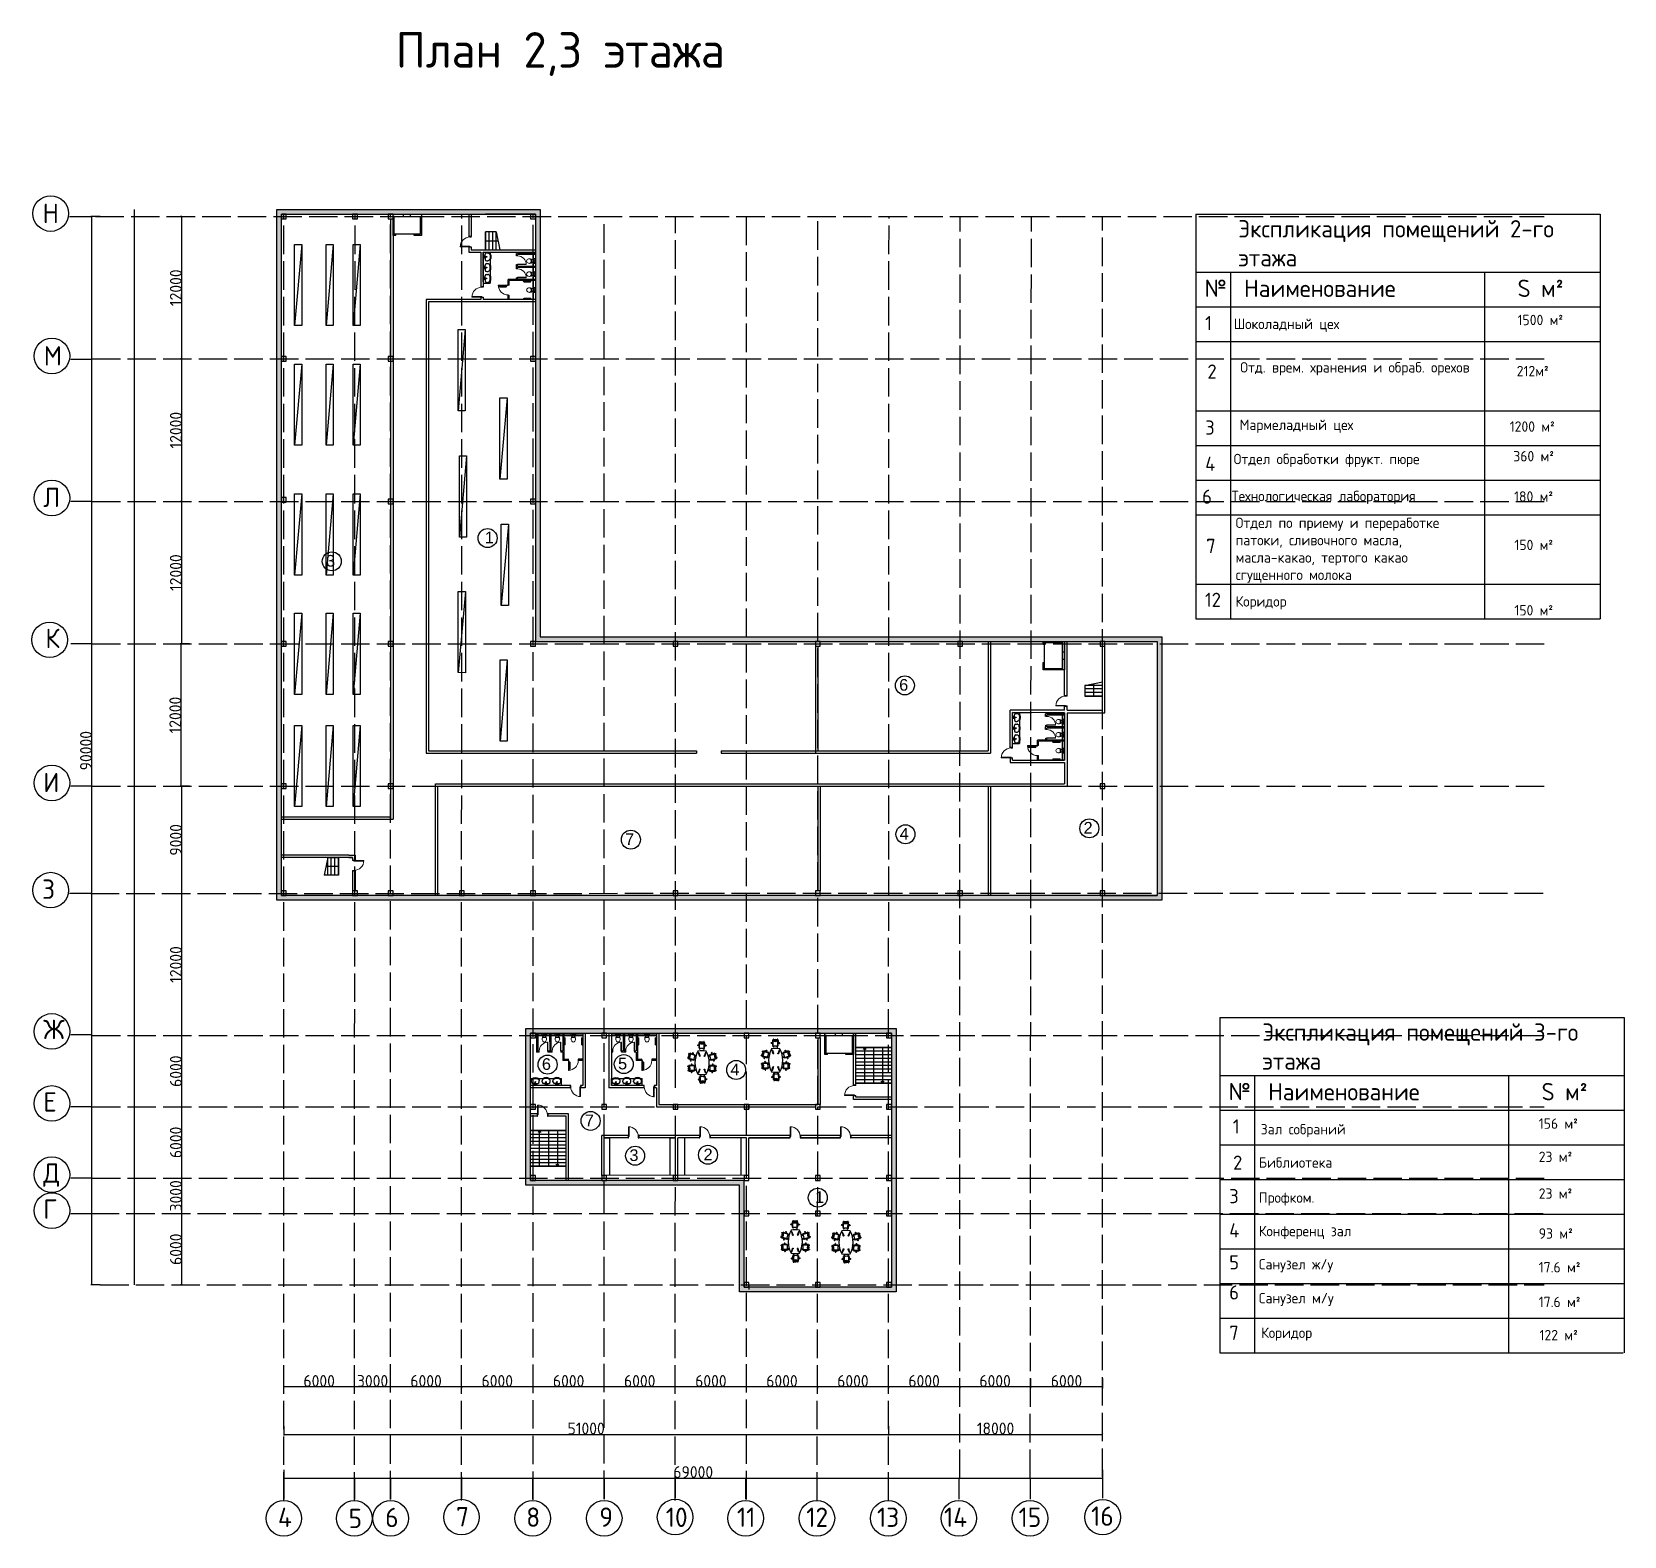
# Model space of a CAD drawing. Header units: millimetres. Extents: x -1544140 to 7445918, y -1294905 to 2019878.
# Drawn here: x 248114 to 382304, y 151967 to 278693 of the extents above; entities that cross this region are included whole.
import ezdxf

# ---------------------------------------------------------------- set-up
doc = ezdxf.new("R2010")
doc.units = ezdxf.units.MM
doc.header["$MEASUREMENT"] = 0
doc.linetypes.add('ACAD_ISO02W100', pattern=[15, 12, -3])
doc.layers.add('JA_Building Outline', color=7, linetype='Continuous', lineweight=5)
for name, color, linetype in [('Plan 1', 7, 'Continuous'), ('Plan 2', 7, 'Continuous'), ('SANTEH', 7, 'Continuous')]:
    doc.layers.add(name, color=color, linetype=linetype)
doc.styles.add('Annotative', font='GOST Common.ttf')
doc.styles.add('gost', font='GOST Common.ttf')
doc.styles.get("Standard").update_dxf_attribs({"font": 'arial.ttf'})
doc.dimstyles.get("Standard").update_dxf_attribs({"dimtxt": 1000, "dimasz": 100, "dimexe": 100, "dimexo": 0.06, "dimgap": 0.19, "dimtad": 1, "dimdec": 0, "dimzin": 0, "dimdsep": 46, "dimtxsty": 'Annotative', "dimblk": 'ARCHTICK', "dimcen": 0.09, "dimadec": 0, "dimazin": 0, "dimtfac": 1, "dimtdec": 0, "dimtofl": 0, "dimtmove": 0, "dimatfit": 3, "dimldrblk": 'ARCHTICK', "dimfxl": 700, "dimfxlon": 1, "dimtolj": 1, "dimtzin": 0, "dimarcsym": 0})

msp = doc.modelspace()

# ---------------------------------------------------------------- texts
at = {"insert": (278779.8, 278673.5), "char_height": 3000, "attachment_point": 1, "style": 'gost'}
msp.add_mtext_dynamic_manual_height_columns('План 2,3 этажа', width=32337.304, gutter_width=1, heights=[0], dxfattribs=at)
at = {"layer": 'Plan 1', "attachment_point": 1, "style": 'gost'}
for s, insert, char_height in [('Н', (249019.9, 264218.9), 1630.6), ('М', (249119.9, 252218.9), 1630.6), ('Л', (249074.2, 240295.2), 1630.6), ('К', (249255.9, 228417.7), 1630.6), ('И', (249074.9, 216270.5), 1630.6), ('З', (248974.5, 207284.3), 1630.6), ('Ж', (249074.5, 195471), 1630.6), ('Е', (249074.9, 189367.6), 1630.6), ('Д', (249074.9, 183365.1), 1630.6), ('Г', (249074.5, 180341.5), 1630.6), ('4', (268858.9, 154368.9), 1630.6), ('6', (277892.6, 154357.7), 1630.6), ('7', (283861.1, 154419.4), 1630.6), ('8', (289779.1, 154382.4), 1630.6), ('9', (295939.8, 154382.4), 1630.6), ('10', (301534.5, 154374), 1630.63), ('11', (307538.8, 154374), 1630.63), ('12', (313376.3, 154374), 1630.63), ('13', (319340.6, 154374), 1630.63), ('14', (324984.6, 154374), 1630.63), ('15', (331269, 154374), 1630.63), ('16', (337381.7, 154468.9), 1630.63), ('5', (274809.1, 154274.1), 1630.6)]:
    msp.add_mtext_dynamic_manual_height_columns(s, width=31807.575, gutter_width=5.44, heights=[0], dxfattribs=dict(at, insert=insert, char_height=char_height))
at = {"layer": 'Plan 2', "attachment_point": 1, "style": 'gost'}
for s, width, gutter_width, heights, insert, char_height in [('Экспликация помещений 2-го этажа', 28478.976, 4.87, [0], (349782.5, 262834.1), 1459.984), ('№', 28478.976, 4.87, [0], (346948, 257827.2), 1460), ('Наименование', 28478.976, 4.87, [0], (350279.6, 257817.9), 1459.984), ('{\\fGOST Common|b0|i0|c238|p34;S }м²', 4104.071, 4.87, [0], (373321.2, 257817.9), 1459.984), ('1', 1194.326, 3.98, [0], (346996.5, 254753), 1194.3), ('Шоколадный цех', 28478.976, 4.87, [0], (349398.1, 254525.6), 875.99), ('1500 м²', 4919.215, 4.87, [0], (373321.2, 254859.9), 875.99), ('2', 1194.326, 3.98, [0], (347185, 250673.1), 1194.3), ('Отд. врем. хранения и обраб. орехов', 20393.35, 4.87, [0], (349945.7, 250869), 875.99), ('212м²', 4919.215, 4.87, [0], (373249.9, 250555.8), 875.99), ('3', 1194.326, 3.98, [0], (346996.5, 245953.3), 1194.3), ('Мармеладный цех', 28478.976, 4.87, [1140.1], (349902.3, 246023.9), 875.99), ('1200 м²', 4919.215, 4.87, [0], (372659.2, 245878.8), 875.99), ('4', 1194.326, 3.98, [0], (346996.5, 242909.6), 1194.3), ('Отдел обработки фрукт. пюре', 28478.976, 4.87, [0], (349398.1, 243147.4), 875.99), ('360{\\fGOST Common|b0|i0|c238|p34; }м²', 4919.215, 4.87, [0], (372959.7, 243381.2), 875.99), ('6', 1194.326, 3.98, [0], (346742.1, 240131), 1194.3), ('Технологическая лаборатория', 28478.976, 4.87, [0], (349221.7, 240026.9), 875.99), ('180 м²', 4919.215, 4.87, [0], (373025.7, 239987.1), 875.99), ('\\pt14015.84366;Отдел по приему и переработке патоки, сливочного масла, масла-какао, тертого какао сгущенного молока', 19124.033, 4.87, [0], (349560, 237772.9), 875.9902), ('7', 1194.326, 3.98, [0], (347081, 235986.2), 1194.3), ('150{\\fGOST Common|b0|i0|c238|p34; }м²', 4919.215, 4.87, [0], (373051.5, 235908), 875.99), ('12', 1194.326, 3.98, [0], (346977.3, 231444.9), 1194.33), ('\\pt14015.84366;Коридор', 19124.033, 4.87, [0], (349560, 231147.8), 875.99), ('150{\\fGOST Common|b0|i0|c238|p34; }м²', 4919.215, 4.87, [0], (373051.5, 230402.6), 875.99), ('Экспликация помещений 3-го этажа', 28478.976, 4.87, [0], (351807.1, 195157.1), 1459.984), ('№', 28478.976, 4.87, [0], (348972.6, 190150.2), 1460), ('Наименование', 28478.976, 4.87, [0], (352304.2, 190140.9), 1459.984), ('{\\fGOST Common|b0|i0|c238|p34;S }м²', 4104.071, 4.87, [0], (375345.8, 190140.9), 1459.984), ('1', 1194.326, 3.98, [0], (349324.8, 187075.9), 1194.3), ('Зал собраний', 28478.976, 4.87, [0], (351681, 186687.4), 875.99), ('156 м²', 6307.04, 4.87, [0], (375105.4, 187156.8), 875.99), ('2', 1194.326, 3.98, [0], (349346.5, 184029.1), 1194.3), ('Библиотека', 28478.976, 4.87, [0], (351517.2, 183878.7), 875.99), ('23 м²', 6307.04, 4.87, [0], (375105.4, 184357.8), 875.99), ('3', 1194.326, 3.98, [0], (349021.1, 181208.5), 1194.3), ('23 м²', 6307.04, 4.87, [0], (375105.4, 181263.5), 875.99), ('Профком.', 28478.976, 4.87, [0], (351517.2, 180928.3), 875.99), ('4', 1194.326, 3.98, [0], (349021.1, 178330.8), 1194.3), ('Конференц зал', 28478.976, 4.87, [0], (351517.2, 178105.4), 875.99), ('93 м²', 6307.04, 4.87, [0], (375105.4, 177901.7), 875.99), ('5', 1194.326, 3.98, [0], (349021.1, 175633.4), 1194.3), ('Санузел ж/у', 28478.976, 4.87, [0], (351517.2, 175308.3), 875.99), ('17.6 м²', 6307.04, 4.87, [0], (375105.4, 175053.2), 875.99), ('6', 1194.326, 3.98, [0], (349021.1, 173094.6), 1194.3), ('Санузел м/у', 28478.976, 4.87, [0], (351517.2, 172457.6), 875.99), ('17.6 м²', 6307.04, 4.87, [0], (375105.4, 172133.2), 875.99), ('7', 1194.326, 3.98, [0], (349021.1, 169692.8), 1194.3), ('Коридор', 28478.976, 4.87, [0], (351714.2, 169537.7), 875.99), ('122 м²', 6307.04, 4.87, [0], (375171.7, 169340.2), 875.99)]:
    msp.add_mtext_dynamic_manual_height_columns(s, width=width, gutter_width=gutter_width, heights=heights, dxfattribs=dict(at, insert=insert, char_height=char_height))
at = {"layer": 'Plan 2', "char_height": 981.6, "attachment_point": 1}
for s, insert in [('1', (286290.9, 236584.4)), ('3', (272912.3, 234624.7)), ('6', (321207.6, 224174.3)), ('2', (336749.5, 212131.7)), ('7', (298113.4, 211179.5)), ('4', (321252.9, 211629.6)), ('6', (291098.9, 192226.6)), ('5', (297516.8, 192271.5)), ('4', (306988.9, 191775.8)), ('7', (294722.4, 187486.1)), ('3', (298475.8, 184550.7)), ('2', (304724.7, 184610.9)), ('1', (314118.9, 181017.4))]:
    msp.add_mtext_dynamic_manual_height_columns(s, width=981.649, gutter_width=3.27, heights=[0], dxfattribs=dict(at, insert=insert))

# ---------------------------------------------------------------- blocks, each defined once
blk = doc.blocks.new('_ArchTick')
at = {"color": 0, "linetype": 'ByBlock', "const_width": 0.15}
blk.add_lwpolyline([(-0.5, -0.5), (0.5, 0.5)], dxfattribs=at)
blk = doc.blocks.new('*D21')
at = {"color": 0, "lineweight": -2, "transparency": 16777216}
for p, q in [((253875, 263138), (253075, 263138)), ((253175, 173138), (253175, 263138)), ((253875, 173138), (253075, 173138))]:
    blk.add_line(p, q, dxfattribs=at)
at = {"layer": 'Defpoints', "color": 0, "transparency": 16777216}
for p in [(253175, 263138), (273351, 263138), (273351, 173138)]:
    blk.add_point(p, dxfattribs=at)
at = {"color": 0, "lineweight": -2, "transparency": 16777216, "xscale": 100, "yscale": 100, "zscale": 100}
for p, rotation in [((253175, 263138), 90), ((253175, 173138), 270)]:
    blk.add_blockref('_ArchTick', p, dxfattribs=dict(at, rotation=rotation))
at = {"color": 0, "transparency": 16777216, "insert": (252675, 218138), "char_height": 1000, "attachment_point": 5, "rotation": 90, "style": 'Annotative'}
blk.add_mtext('\\A1;90000', dxfattribs=at)
blk = doc.blocks.new('*D133')
at = {"color": 0, "lineweight": -2, "transparency": 16777216}
for p, q in [((332270, 165238), (332270, 164438)), ((338351, 165238), (338351, 164438)), ((338351, 164538), (332270, 164538))]:
    blk.add_line(p, q, dxfattribs=at)
at = {"layer": 'Defpoints', "color": 0, "transparency": 16777216}
for p in [(332270, 173143), (338351, 173138), (332270, 164538)]:
    blk.add_point(p, dxfattribs=at)
at = {"color": 0, "lineweight": -2, "transparency": 16777216, "xscale": 100, "yscale": 100, "zscale": 100, "rotation": 180}
blk.add_blockref('_ArchTick', (332270, 164538), dxfattribs=at)
at = {"color": 0, "lineweight": -2, "transparency": 16777216, "xscale": 100, "yscale": 100, "zscale": 100}
blk.add_blockref('_ArchTick', (338351, 164538), dxfattribs=at)
at = {"color": 0, "transparency": 16777216, "insert": (335310, 165038), "char_height": 1000, "attachment_point": 5, "style": 'Annotative'}
blk.add_mtext('\\A1;6000', dxfattribs=at)
blk = doc.blocks.new('*D134')
at = {"color": 0, "lineweight": -2, "transparency": 16777216}
for p, q in [((332270, 165238), (332270, 164438)), ((326313, 164540), (326313, 164438)), ((332270, 164538), (326313, 164538))]:
    blk.add_line(p, q, dxfattribs=at)
at = {"layer": 'Defpoints', "color": 0, "transparency": 16777216}
for p in [(332270, 173143), (326313, 164540), (326313, 164538)]:
    blk.add_point(p, dxfattribs=at)
at = {"color": 0, "lineweight": -2, "transparency": 16777216, "xscale": 100, "yscale": 100, "zscale": 100, "rotation": 180}
blk.add_blockref('_ArchTick', (326313, 164538), dxfattribs=at)
at = {"color": 0, "lineweight": -2, "transparency": 16777216, "xscale": 100, "yscale": 100, "zscale": 100}
blk.add_blockref('_ArchTick', (332270, 164538), dxfattribs=at)
at = {"color": 0, "transparency": 16777216, "insert": (329291, 165038), "char_height": 1000, "attachment_point": 5, "style": 'Annotative'}
blk.add_mtext('\\A1;6000', dxfattribs=at)
blk = doc.blocks.new('*D135')
at = {"color": 0, "lineweight": -2, "transparency": 16777216}
for p, q in [((320304, 164543), (320304, 164438)), ((326313, 164538), (320304, 164538)), ((326313, 164540), (326313, 164438))]:
    blk.add_line(p, q, dxfattribs=at)
at = {"layer": 'Defpoints', "color": 0, "transparency": 16777216}
for p in [(320304, 164543), (320304, 164538), (326313, 164540)]:
    blk.add_point(p, dxfattribs=at)
at = {"color": 0, "lineweight": -2, "transparency": 16777216, "xscale": 100, "yscale": 100, "zscale": 100, "rotation": 180}
blk.add_blockref('_ArchTick', (320304, 164538), dxfattribs=at)
at = {"color": 0, "lineweight": -2, "transparency": 16777216, "xscale": 100, "yscale": 100, "zscale": 100}
blk.add_blockref('_ArchTick', (326313, 164538), dxfattribs=at)
at = {"color": 0, "transparency": 16777216, "insert": (323308, 165038), "char_height": 1000, "attachment_point": 5, "style": 'Annotative'}
blk.add_mtext('\\A1;6000', dxfattribs=at)
blk = doc.blocks.new('*D136')
at = {"color": 0, "lineweight": -2, "transparency": 16777216}
for p, q in [((314312, 164567), (314312, 164438)), ((320304, 164538), (314312, 164538)), ((320304, 164543), (320304, 164438))]:
    blk.add_line(p, q, dxfattribs=at)
at = {"layer": 'Defpoints', "color": 0, "transparency": 16777216}
for p in [(314312, 164567), (314312, 164538), (320304, 164543)]:
    blk.add_point(p, dxfattribs=at)
at = {"color": 0, "lineweight": -2, "transparency": 16777216, "xscale": 100, "yscale": 100, "zscale": 100, "rotation": 180}
blk.add_blockref('_ArchTick', (314312, 164538), dxfattribs=at)
at = {"color": 0, "lineweight": -2, "transparency": 16777216, "xscale": 100, "yscale": 100, "zscale": 100}
blk.add_blockref('_ArchTick', (320304, 164538), dxfattribs=at)
at = {"color": 0, "transparency": 16777216, "insert": (317308, 165038), "char_height": 1000, "attachment_point": 5, "style": 'Annotative'}
blk.add_mtext('\\A1;6000', dxfattribs=at)
blk = doc.blocks.new('*D137')
at = {"color": 0, "lineweight": -2, "transparency": 16777216}
for p, q in [((308346, 164538), (308346, 164638)), ((314312, 164538), (308346, 164538)), ((314312, 164567), (314312, 164438))]:
    blk.add_line(p, q, dxfattribs=at)
at = {"layer": 'Defpoints', "color": 0, "transparency": 16777216}
for p in [(308346, 164538), (308346, 164538), (314312, 164567)]:
    blk.add_point(p, dxfattribs=at)
at = {"color": 0, "lineweight": -2, "transparency": 16777216, "xscale": 100, "yscale": 100, "zscale": 100, "rotation": 180}
blk.add_blockref('_ArchTick', (308346, 164538), dxfattribs=at)
at = {"color": 0, "lineweight": -2, "transparency": 16777216, "xscale": 100, "yscale": 100, "zscale": 100}
blk.add_blockref('_ArchTick', (314312, 164538), dxfattribs=at)
at = {"color": 0, "transparency": 16777216, "insert": (311329, 165038), "char_height": 1000, "attachment_point": 5, "style": 'Annotative'}
blk.add_mtext('\\A1;6000', dxfattribs=at)
blk = doc.blocks.new('*D138')
at = {"color": 0, "lineweight": -2, "transparency": 16777216}
for p, q in [((302331, 164538), (302331, 164638)), ((308346, 164538), (302331, 164538)), ((308346, 164538), (308346, 164638))]:
    blk.add_line(p, q, dxfattribs=at)
at = {"layer": 'Defpoints', "color": 0, "transparency": 16777216}
for p in [(302331, 164538), (302331, 164538), (308346, 164538)]:
    blk.add_point(p, dxfattribs=at)
at = {"color": 0, "lineweight": -2, "transparency": 16777216, "xscale": 100, "yscale": 100, "zscale": 100, "rotation": 180}
blk.add_blockref('_ArchTick', (302331, 164538), dxfattribs=at)
at = {"color": 0, "lineweight": -2, "transparency": 16777216, "xscale": 100, "yscale": 100, "zscale": 100}
blk.add_blockref('_ArchTick', (308346, 164538), dxfattribs=at)
at = {"color": 0, "transparency": 16777216, "insert": (305338, 165038), "char_height": 1000, "attachment_point": 5, "style": 'Annotative'}
blk.add_mtext('\\A1;6000', dxfattribs=at)
blk = doc.blocks.new('*D139')
at = {"color": 0, "lineweight": -2, "transparency": 16777216}
for p, q in [((296351, 164538), (296351, 164638)), ((302331, 164538), (296351, 164538)), ((302331, 164538), (302331, 164638))]:
    blk.add_line(p, q, dxfattribs=at)
at = {"layer": 'Defpoints', "color": 0, "transparency": 16777216}
for p in [(296351, 164538), (296351, 164538), (302331, 164538)]:
    blk.add_point(p, dxfattribs=at)
at = {"color": 0, "lineweight": -2, "transparency": 16777216, "xscale": 100, "yscale": 100, "zscale": 100, "rotation": 180}
blk.add_blockref('_ArchTick', (296351, 164538), dxfattribs=at)
at = {"color": 0, "lineweight": -2, "transparency": 16777216, "xscale": 100, "yscale": 100, "zscale": 100}
blk.add_blockref('_ArchTick', (302331, 164538), dxfattribs=at)
at = {"color": 0, "transparency": 16777216, "insert": (299341, 165038), "char_height": 1000, "attachment_point": 5, "style": 'Annotative'}
blk.add_mtext('\\A1;6000', dxfattribs=at)
blk = doc.blocks.new('*D140')
at = {"color": 0, "lineweight": -2, "transparency": 16777216}
for p, q in [((290351, 164538), (290351, 164638)), ((296351, 164538), (290351, 164538)), ((296351, 164538), (296351, 164638))]:
    blk.add_line(p, q, dxfattribs=at)
at = {"layer": 'Defpoints', "color": 0, "transparency": 16777216}
for p in [(290351, 164538), (290351, 164538), (296351, 164538)]:
    blk.add_point(p, dxfattribs=at)
at = {"color": 0, "lineweight": -2, "transparency": 16777216, "xscale": 100, "yscale": 100, "zscale": 100, "rotation": 180}
blk.add_blockref('_ArchTick', (290351, 164538), dxfattribs=at)
at = {"color": 0, "lineweight": -2, "transparency": 16777216, "xscale": 100, "yscale": 100, "zscale": 100}
blk.add_blockref('_ArchTick', (296351, 164538), dxfattribs=at)
at = {"color": 0, "transparency": 16777216, "insert": (293351, 165038), "char_height": 1000, "attachment_point": 5, "style": 'Annotative'}
blk.add_mtext('\\A1;6000', dxfattribs=at)
blk = doc.blocks.new('*D141')
at = {"color": 0, "lineweight": -2, "transparency": 16777216}
for p, q in [((284324, 164551), (284324, 164438)), ((290351, 164538), (284324, 164538)), ((290351, 164538), (290351, 164638))]:
    blk.add_line(p, q, dxfattribs=at)
at = {"layer": 'Defpoints', "color": 0, "transparency": 16777216}
for p in [(284324, 164551), (284324, 164538), (290351, 164538)]:
    blk.add_point(p, dxfattribs=at)
at = {"color": 0, "lineweight": -2, "transparency": 16777216, "xscale": 100, "yscale": 100, "zscale": 100, "rotation": 180}
blk.add_blockref('_ArchTick', (284324, 164538), dxfattribs=at)
at = {"color": 0, "lineweight": -2, "transparency": 16777216, "xscale": 100, "yscale": 100, "zscale": 100}
blk.add_blockref('_ArchTick', (290351, 164538), dxfattribs=at)
at = {"color": 0, "transparency": 16777216, "insert": (287337, 165038), "char_height": 1000, "attachment_point": 5, "style": 'Annotative'}
blk.add_mtext('\\A1;6000', dxfattribs=at)
blk = doc.blocks.new('*D142')
at = {"color": 0, "lineweight": -2, "transparency": 16777216}
for p, q in [((278351, 164538), (278351, 164638)), ((284324, 164538), (278351, 164538)), ((284324, 164551), (284324, 164438))]:
    blk.add_line(p, q, dxfattribs=at)
at = {"layer": 'Defpoints', "color": 0, "transparency": 16777216}
for p in [(278351, 164538), (278351, 164538), (284324, 164551)]:
    blk.add_point(p, dxfattribs=at)
at = {"color": 0, "lineweight": -2, "transparency": 16777216, "xscale": 100, "yscale": 100, "zscale": 100, "rotation": 180}
blk.add_blockref('_ArchTick', (278351, 164538), dxfattribs=at)
at = {"color": 0, "lineweight": -2, "transparency": 16777216, "xscale": 100, "yscale": 100, "zscale": 100}
blk.add_blockref('_ArchTick', (284324, 164538), dxfattribs=at)
at = {"color": 0, "transparency": 16777216, "insert": (281337, 165038), "char_height": 1000, "width": 2710, "attachment_point": 5, "style": 'Annotative'}
blk.add_mtext('\\A1;6000', dxfattribs=at)
blk = doc.blocks.new('*D143')
at = {"color": 0, "lineweight": -2, "transparency": 16777216}
for p, q in [((275305, 164538), (275305, 164638)), ((278351, 164538), (275305, 164538)), ((278351, 164538), (278351, 164638))]:
    blk.add_line(p, q, dxfattribs=at)
at = {"layer": 'Defpoints', "color": 0, "transparency": 16777216}
for p in [(275305, 164538), (275305, 164538), (278351, 164538)]:
    blk.add_point(p, dxfattribs=at)
at = {"color": 0, "lineweight": -2, "transparency": 16777216, "xscale": 100, "yscale": 100, "zscale": 100, "rotation": 180}
blk.add_blockref('_ArchTick', (275305, 164538), dxfattribs=at)
at = {"color": 0, "lineweight": -2, "transparency": 16777216, "xscale": 100, "yscale": 100, "zscale": 100}
blk.add_blockref('_ArchTick', (278351, 164538), dxfattribs=at)
at = {"color": 0, "transparency": 16777216, "insert": (276828, 165038), "char_height": 1000, "attachment_point": 5, "style": 'Annotative'}
blk.add_mtext('\\A1;3000', dxfattribs=at)
blk = doc.blocks.new('*D144')
at = {"color": 0, "lineweight": -2, "transparency": 16777216}
for p, q in [((269351, 164538), (269351, 164638)), ((275305, 164538), (269351, 164538)), ((275305, 164538), (275305, 164638))]:
    blk.add_line(p, q, dxfattribs=at)
at = {"layer": 'Defpoints', "color": 0, "transparency": 16777216}
for p in [(269351, 164538), (269351, 164538), (275305, 164538)]:
    blk.add_point(p, dxfattribs=at)
at = {"color": 0, "lineweight": -2, "transparency": 16777216, "xscale": 100, "yscale": 100, "zscale": 100, "rotation": 180}
blk.add_blockref('_ArchTick', (269351, 164538), dxfattribs=at)
at = {"color": 0, "lineweight": -2, "transparency": 16777216, "xscale": 100, "yscale": 100, "zscale": 100}
blk.add_blockref('_ArchTick', (275305, 164538), dxfattribs=at)
at = {"color": 0, "transparency": 16777216, "insert": (272328, 165038), "char_height": 1000, "attachment_point": 5, "style": 'Annotative'}
blk.add_mtext('\\A1;6000', dxfattribs=at)
blk = doc.blocks.new('*D145')
at = {"color": 0, "lineweight": -2, "transparency": 16777216}
for p, q in [((260751, 179137), (260851, 179137)), ((260751, 173138), (260751, 179137)), ((260751, 173138), (260651, 173138))]:
    blk.add_line(p, q, dxfattribs=at)
at = {"layer": 'Defpoints', "color": 0, "transparency": 16777216}
for p in [(260751, 179137), (260751, 179137), (260751, 173138)]:
    blk.add_point(p, dxfattribs=at)
at = {"color": 0, "lineweight": -2, "transparency": 16777216, "xscale": 100, "yscale": 100, "zscale": 100}
for p, rotation in [((260751, 179137), 90), ((260751, 173138), 270)]:
    blk.add_blockref('_ArchTick', p, dxfattribs=dict(at, rotation=rotation))
at = {"color": 0, "transparency": 16777216, "insert": (260251, 176137), "char_height": 1000, "attachment_point": 5, "rotation": 90, "style": 'Annotative'}
blk.add_mtext('\\A1;6000', dxfattribs=at)
blk = doc.blocks.new('*D146')
at = {"color": 0, "lineweight": -2, "transparency": 16777216}
for p, q in [((260751, 182138), (260851, 182138)), ((260751, 179137), (260751, 182138)), ((260751, 179137), (260851, 179137))]:
    blk.add_line(p, q, dxfattribs=at)
at = {"layer": 'Defpoints', "color": 0, "transparency": 16777216}
for p in [(260751, 182138), (260751, 182138), (260751, 179137)]:
    blk.add_point(p, dxfattribs=at)
at = {"color": 0, "lineweight": -2, "transparency": 16777216, "xscale": 100, "yscale": 100, "zscale": 100}
for p, rotation in [((260751, 182138), 90), ((260751, 179137), 270)]:
    blk.add_blockref('_ArchTick', p, dxfattribs=dict(at, rotation=rotation))
at = {"color": 0, "transparency": 16777216, "insert": (260251, 180637), "char_height": 1000, "attachment_point": 5, "rotation": 90, "style": 'Annotative'}
blk.add_mtext('\\A1;3000', dxfattribs=at)
blk = doc.blocks.new('*D147')
at = {"color": 0, "lineweight": -2, "transparency": 16777216}
for p, q in [((260751, 188138), (260851, 188138)), ((260751, 182138), (260751, 188138)), ((260751, 182138), (260851, 182138))]:
    blk.add_line(p, q, dxfattribs=at)
at = {"layer": 'Defpoints', "color": 0, "transparency": 16777216}
for p in [(260751, 188138), (260751, 188138), (260751, 182138)]:
    blk.add_point(p, dxfattribs=at)
at = {"color": 0, "lineweight": -2, "transparency": 16777216, "xscale": 100, "yscale": 100, "zscale": 100}
for p, rotation in [((260751, 188138), 90), ((260751, 182138), 270)]:
    blk.add_blockref('_ArchTick', p, dxfattribs=dict(at, rotation=rotation))
at = {"color": 0, "transparency": 16777216, "insert": (260251, 185138), "char_height": 1000, "attachment_point": 5, "rotation": 90, "style": 'Annotative'}
blk.add_mtext('\\A1;6000', dxfattribs=at)
blk = doc.blocks.new('*D148')
at = {"color": 0, "lineweight": -2, "transparency": 16777216}
for p, q in [((260751, 194138), (260851, 194138)), ((260751, 188138), (260751, 194138)), ((260751, 188138), (260851, 188138))]:
    blk.add_line(p, q, dxfattribs=at)
at = {"layer": 'Defpoints', "color": 0, "transparency": 16777216}
for p in [(260751, 194138), (260751, 194138), (260751, 188138)]:
    blk.add_point(p, dxfattribs=at)
at = {"color": 0, "lineweight": -2, "transparency": 16777216, "xscale": 100, "yscale": 100, "zscale": 100}
for p, rotation in [((260751, 194138), 90), ((260751, 188138), 270)]:
    blk.add_blockref('_ArchTick', p, dxfattribs=dict(at, rotation=rotation))
at = {"color": 0, "transparency": 16777216, "insert": (260251, 191138), "char_height": 1000, "attachment_point": 5, "rotation": 90, "style": 'Annotative'}
blk.add_mtext('\\A1;6000', dxfattribs=at)
blk = doc.blocks.new('*D149')
at = {"color": 0, "lineweight": -2, "transparency": 16777216}
for p, q in [((260745, 206111), (260851, 206111)), ((260751, 194138), (260751, 206111)), ((260751, 194138), (260851, 194138))]:
    blk.add_line(p, q, dxfattribs=at)
at = {"layer": 'Defpoints', "color": 0, "transparency": 16777216}
for p in [(260745, 206111), (260751, 206111), (260751, 194138)]:
    blk.add_point(p, dxfattribs=at)
at = {"color": 0, "lineweight": -2, "transparency": 16777216, "xscale": 100, "yscale": 100, "zscale": 100}
for p, rotation in [((260751, 206111), 90), ((260751, 194138), 270)]:
    blk.add_blockref('_ArchTick', p, dxfattribs=dict(at, rotation=rotation))
at = {"color": 0, "transparency": 16777216, "insert": (260251, 200124), "char_height": 1000, "attachment_point": 5, "rotation": 90, "style": 'Annotative'}
blk.add_mtext('\\A1;12000', dxfattribs=at)
blk = doc.blocks.new('*D150')
at = {"color": 0, "lineweight": -2, "transparency": 16777216}
for p, q in [((260751, 215138), (260651, 215138)), ((260751, 206111), (260751, 215138)), ((260051, 206111), (260851, 206111))]:
    blk.add_line(p, q, dxfattribs=at)
at = {"layer": 'Defpoints', "color": 0, "transparency": 16777216}
for p in [(260751, 215138), (260751, 215138), (256745, 206111)]:
    blk.add_point(p, dxfattribs=at)
at = {"color": 0, "lineweight": -2, "transparency": 16777216, "xscale": 100, "yscale": 100, "zscale": 100}
for p, rotation in [((260751, 215138), 90), ((260751, 206111), 270)]:
    blk.add_blockref('_ArchTick', p, dxfattribs=dict(at, rotation=rotation))
at = {"color": 0, "transparency": 16777216, "insert": (260251, 210624), "char_height": 1000, "attachment_point": 5, "rotation": 90, "style": 'Annotative'}
blk.add_mtext('\\A1;9000', dxfattribs=at)
blk = doc.blocks.new('*D151')
at = {"color": 0, "lineweight": -2, "transparency": 16777216}
for p, q in [((260751, 239138), (260651, 239138)), ((260751, 227138), (260751, 239138)), ((260751, 227138), (260851, 227138))]:
    blk.add_line(p, q, dxfattribs=at)
at = {"layer": 'Defpoints', "color": 0, "transparency": 16777216}
for p in [(260751, 239138), (260751, 239138), (260751, 227138)]:
    blk.add_point(p, dxfattribs=at)
at = {"color": 0, "lineweight": -2, "transparency": 16777216, "xscale": 100, "yscale": 100, "zscale": 100}
for p, rotation in [((260751, 239138), 90), ((260751, 227138), 270)]:
    blk.add_blockref('_ArchTick', p, dxfattribs=dict(at, rotation=rotation))
at = {"color": 0, "transparency": 16777216, "insert": (260251, 233138), "char_height": 1000, "attachment_point": 5, "rotation": 90, "style": 'Annotative'}
blk.add_mtext('\\A1;12000', dxfattribs=at)
blk = doc.blocks.new('*D152')
at = {"color": 0, "lineweight": -2, "transparency": 16777216}
for p, q in [((260751, 251138), (260651, 251138)), ((260751, 239138), (260751, 251138)), ((260751, 239138), (260651, 239138))]:
    blk.add_line(p, q, dxfattribs=at)
at = {"layer": 'Defpoints', "color": 0, "transparency": 16777216}
for p in [(260751, 251138), (260751, 251138), (260751, 239138)]:
    blk.add_point(p, dxfattribs=at)
at = {"color": 0, "lineweight": -2, "transparency": 16777216, "xscale": 100, "yscale": 100, "zscale": 100}
for p, rotation in [((260751, 251138), 90), ((260751, 239138), 270)]:
    blk.add_blockref('_ArchTick', p, dxfattribs=dict(at, rotation=rotation))
at = {"color": 0, "transparency": 16777216, "insert": (260251, 245138), "char_height": 1000, "attachment_point": 5, "rotation": 90, "style": 'Annotative'}
blk.add_mtext('\\A1;12000', dxfattribs=at)
blk = doc.blocks.new('*D153')
at = {"color": 0, "lineweight": -2, "transparency": 16777216}
for p, q in [((260751, 263138), (260651, 263138)), ((260751, 251138), (260751, 263138)), ((260751, 251138), (260651, 251138))]:
    blk.add_line(p, q, dxfattribs=at)
at = {"layer": 'Defpoints', "color": 0, "transparency": 16777216}
for p in [(260751, 263138), (260751, 263138), (260751, 251138)]:
    blk.add_point(p, dxfattribs=at)
at = {"color": 0, "lineweight": -2, "transparency": 16777216, "xscale": 100, "yscale": 100, "zscale": 100}
for p, rotation in [((260751, 263138), 90), ((260751, 251138), 270)]:
    blk.add_blockref('_ArchTick', p, dxfattribs=dict(at, rotation=rotation))
at = {"color": 0, "transparency": 16777216, "insert": (260251, 257138), "char_height": 1000, "attachment_point": 5, "rotation": 90, "style": 'Annotative'}
blk.add_mtext('\\A1;12000', dxfattribs=at)
blk = doc.blocks.new('*D154')
at = {"color": 0, "lineweight": -2, "transparency": 16777216}
for p, q in [((269351, 161238), (269351, 160438)), ((320308, 161238), (320308, 160438)), ((269351, 160538), (320308, 160538))]:
    blk.add_line(p, q, dxfattribs=at)
at = {"layer": 'Defpoints', "color": 0, "transparency": 16777216}
for p in [(269351, 173116), (320308, 173138), (320308, 160538)]:
    blk.add_point(p, dxfattribs=at)
at = {"color": 0, "lineweight": -2, "transparency": 16777216, "xscale": 100, "yscale": 100, "zscale": 100, "rotation": 180}
blk.add_blockref('_ArchTick', (269351, 160538), dxfattribs=at)
at = {"color": 0, "lineweight": -2, "transparency": 16777216, "xscale": 100, "yscale": 100, "zscale": 100}
blk.add_blockref('_ArchTick', (320308, 160538), dxfattribs=at)
at = {"color": 0, "transparency": 16777216, "insert": (294829, 161038), "char_height": 1000, "attachment_point": 5, "style": 'Annotative'}
blk.add_mtext('\\A1;51000', dxfattribs=at)
blk = doc.blocks.new('*D155')
at = {"color": 0, "lineweight": -2, "transparency": 16777216}
for p, q in [((320308, 161238), (320308, 160438)), ((320308, 160538), (338351, 160538)), ((338351, 160538), (338351, 160638))]:
    blk.add_line(p, q, dxfattribs=at)
at = {"layer": 'Defpoints', "color": 0, "transparency": 16777216}
for p in [(320308, 173138), (338351, 160538), (338351, 160538)]:
    blk.add_point(p, dxfattribs=at)
at = {"color": 0, "lineweight": -2, "transparency": 16777216, "xscale": 100, "yscale": 100, "zscale": 100, "rotation": 180}
blk.add_blockref('_ArchTick', (320308, 160538), dxfattribs=at)
at = {"color": 0, "lineweight": -2, "transparency": 16777216, "xscale": 100, "yscale": 100, "zscale": 100}
blk.add_blockref('_ArchTick', (338351, 160538), dxfattribs=at)
at = {"color": 0, "transparency": 16777216, "insert": (329329, 161038), "char_height": 1000, "attachment_point": 5, "style": 'Annotative'}
blk.add_mtext('\\A1;18000', dxfattribs=at)
blk = doc.blocks.new('*D156')
at = {"color": 0, "lineweight": -2, "transparency": 16777216}
for p, q in [((269351, 157564), (269351, 156764)), ((338351, 157564), (338351, 156764)), ((269351, 156864), (338351, 156864))]:
    blk.add_line(p, q, dxfattribs=at)
at = {"layer": 'Defpoints', "color": 0, "transparency": 16777216}
for p in [(269351, 162226), (338351, 162226), (338351, 156864)]:
    blk.add_point(p, dxfattribs=at)
at = {"color": 0, "lineweight": -2, "transparency": 16777216, "xscale": 100, "yscale": 100, "zscale": 100, "rotation": 180}
blk.add_blockref('_ArchTick', (269351, 156864), dxfattribs=at)
at = {"color": 0, "lineweight": -2, "transparency": 16777216, "xscale": 100, "yscale": 100, "zscale": 100}
blk.add_blockref('_ArchTick', (338351, 156864), dxfattribs=at)
at = {"color": 0, "transparency": 16777216, "insert": (303851, 157364), "char_height": 1000, "attachment_point": 5, "style": 'Annotative'}
blk.add_mtext('\\A1;69000', dxfattribs=at)
blk = doc.blocks.new('*D157')
at = {"color": 0, "lineweight": -2, "transparency": 16777216}
for p, q in [((261401, 227138), (260601, 227138)), ((260701, 215138), (260701, 227138)), ((261401, 215138), (260601, 215138))]:
    blk.add_line(p, q, dxfattribs=at)
at = {"layer": 'Defpoints', "color": 0, "transparency": 16777216}
for p in [(260701, 227138), (268751, 227138), (268751, 215138)]:
    blk.add_point(p, dxfattribs=at)
at = {"color": 0, "lineweight": -2, "transparency": 16777216, "xscale": 100, "yscale": 100, "zscale": 100}
for p, rotation in [((260701, 227138), 90), ((260701, 215138), 270)]:
    blk.add_blockref('_ArchTick', p, dxfattribs=dict(at, rotation=rotation))
at = {"color": 0, "transparency": 16777216, "insert": (260201, 221138), "char_height": 1000, "attachment_point": 5, "rotation": 90, "style": 'Annotative'}
blk.add_mtext('\\A1;12000', dxfattribs=at)

# ---------------------------------------------------------------- dimensions: what is measured, and where the dimension line sits
for base, p1, p2, picture, middle in [((253174.8, 263137.8), (273350.8, 173137.8), (273350.8, 263137.8), '*D21', (252674.6, 218137.8)), ((260700.8, 227137.8), (268750.8, 215137.8), (268750.8, 227137.8), '*D157', (260200.6, 221137.8))]:
    dim = msp.add_linear_dim(base=base, p1=p1, p2=p2, angle=90, dimstyle='Standard')
    dim.commit()
    dim.dimension.update_dxf_attribs({"geometry": picture, "text_midpoint": middle})
for base, p1, p2, picture, middle in [((260750.8, 263137.8), (260750.8, 251137.8), (260750.8, 263137.8), '*D153', (260250.6, 257137.8)), ((260750.8, 251137.8), (260751.1, 239137.8), (260750.8, 251137.8), '*D152', (260250.6, 245137.8)), ((260750.8, 239137.8), (260750.8, 227137.8), (260751.1, 239137.8), '*D151', (260250.6, 233137.8)), ((260750.8, 194137.8), (260750.8, 188137.8), (260750.8, 194137.8), '*D148', (260250.6, 191137.8)), ((260750.8, 188137.8), (260750.8, 182137.8), (260750.8, 188137.8), '*D147', (260250.6, 185137.8))]:
    dim = msp.add_linear_dim(base=base, p1=p1, p2=p2, angle=90, dimstyle='Standard', override={"dimtmove": 1})
    dim.commit()
    dim.dimension.update_dxf_attribs({"geometry": picture, "text_midpoint": middle})
for base, p1, p2, text, picture, middle in [((260750.8, 215137.8), (256744.6, 206110.8), (260750.8, 215137.8), '9000', '*D150', (260250.6, 210624.3)), ((260750.8, 206110.8), (260750.8, 194137.8), (260744.6, 206110.8), '12000', '*D149', (260250.6, 200124.3)), ((260750.8, 182137.8), (260750.8, 179136.6), (260750.8, 182137.8), '3000', '*D146', (260250.6, 180637.2))]:
    dim = msp.add_linear_dim(base=base, p1=p1, p2=p2, angle=90, text=text, dimstyle='Standard', override={"dimtmove": 1})
    dim.commit()
    dim.dimension.update_dxf_attribs({"geometry": picture, "text_midpoint": middle})
dim = msp.add_linear_dim(base=(260750.8, 179136.7), p1=(260750.8, 173137.8), p2=(260750.8, 179136.7), angle=90, text='6000', dimstyle='Standard')
dim.commit()
dim.dimension.update_dxf_attribs({"geometry": '*D145', "text_midpoint": (260250.6, 176137.2)})
for base, p1, p2, text, picture, middle in [((320307.8, 160537.8), (269350.8, 173115.8), (320307.8, 173137.8), '51000', '*D154', (294829.3, 161038)), ((332270.1, 164537.8), (338350.8, 173137.8), (332270.1, 173143.2), '6000', '*D133', (335310.4, 165038))]:
    dim = msp.add_linear_dim(base=base, p1=p1, p2=p2, text=text, dimstyle='Standard')
    dim.commit()
    dim.dimension.update_dxf_attribs({"geometry": picture, "text_midpoint": middle})
for base, p1, p2, text, picture, middle in [((338350.8, 160537.8), (320307.8, 173137.8), (338350.8, 160537.8), '18000', '*D155', (329329.3, 161038)), ((326312.8, 164537.8), (332270.1, 173143.2), (326312.8, 164540.1), '6000', '*D134', (329291.4, 165038)), ((269350.8, 164537.8), (275304.9, 164537.8), (269350.8, 164537.8), '6000', '*D144', (272327.8, 165038)), ((275304.9, 164537.8), (278350.8, 164537.8), (275304.9, 164537.8), '3000', '*D143', (276827.8, 165038)), ((278350.8, 164537.8), (284323.9, 164550.8), (278350.8, 164537.8), '6000', '*D142', (281337.4, 165038)), ((284323.9, 164537.8), (290350.8, 164537.8), (284323.9, 164550.8), '6000', '*D141', (287337.4, 165038)), ((296350.8, 164537.8), (302330.6, 164537.8), (296350.8, 164537.8), '6000', '*D139', (299340.7, 165038)), ((302330.6, 164537.8), (308346.3, 164537.8), (302330.6, 164537.8), '6000', '*D138', (305338.4, 165038)), ((308346.3, 164537.8), (314311.8, 164567.5), (308346.3, 164537.8), '6000', '*D137', (311329, 165038)), ((314311.8, 164537.8), (320303.8, 164543.5), (314311.8, 164567.5), '6000', '*D136', (317307.8, 165038)), ((320303.8, 164537.8), (326312.8, 164540.1), (320303.8, 164543.5), '6000', '*D135', (323308.3, 165038))]:
    dim = msp.add_linear_dim(base=base, p1=p1, p2=p2, text=text, dimstyle='Standard', override={"dimtmove": 1})
    dim.commit()
    dim.dimension.update_dxf_attribs({"geometry": picture, "text_midpoint": middle})
dim = msp.add_linear_dim(base=(290350.8, 164537.8), p1=(296350.8, 164537.8), p2=(290350.8, 164537.8), dimstyle='Standard', override={"dimtmove": 1})
dim.commit()
dim.dimension.update_dxf_attribs({"geometry": '*D140', "text_midpoint": (293350.8, 165038)})
dim = msp.add_linear_dim(base=(338350.8, 156864.2), p1=(269350.8, 162226.4), p2=(338350.8, 162226.4), dimstyle='Standard')
dim.commit()
dim.dimension.update_dxf_attribs({"geometry": '*D156', "text_midpoint": (303850.8, 157364.4)})

# ---------------------------------------------------------------- hatches: boundary and pattern name
at = {"true_color": 0x636466}
h = msp.add_hatch(color=251, dxfattribs=at)
h.dxf.hatch_style = 1
h.paths.add_polyline_path([(269150.8, 239137.8), (268750.8, 239137.8), (268750.8, 227137.8), (269150.8, 227137.8)])
h.paths.add_polyline_path([(269150.8, 227137.8), (268750.8, 227137.8), (268750.8, 205537.8), (269350.8, 205537.8), (269350.8, 205937.8), (269150.8, 205937.8)])
h.paths.add_polyline_path([(269150.8, 251137.8), (268750.8, 251137.8), (268750.8, 239137.8), (269150.8, 239137.8)])
h.paths.add_polyline_path([(269150.8, 263137.8), (268750.8, 263137.8), (268750.8, 251137.8), (269150.8, 251137.8)])
h.paths.add_polyline_path([(290950.8, 263737.8), (268750.8, 263737.8), (268750.8, 263137.8), (269150.8, 263137.8), (269150.8, 263337.8), (290550.8, 263337.8), (290550.8, 263137.8), (290950.8, 263137.8)])
h.paths.add_polyline_path([(290950.8, 263137.8), (290550.8, 263137.8), (290550.8, 251137.8), (290950.8, 251137.8)])
h.paths.add_polyline_path([(290950.8, 251137.8), (290550.8, 251137.8), (290550.8, 227337.8), (296350.8, 227337.8), (296350.8, 227737.8), (290950.8, 227737.8)])
h.paths.add_polyline_path([(302350.8, 227737.8), (296350.8, 227737.8), (296350.8, 227337.8), (302350.8, 227337.8)])
h.paths.add_polyline_path([(308350.8, 227737.8), (302350.8, 227737.8), (302350.8, 227337.8), (308350.8, 227337.8)])
h.paths.add_polyline_path([(314350.8, 227737.8), (308350.8, 227737.8), (308350.8, 227337.8), (314350.8, 227337.8)])
h.paths.add_polyline_path([(338350.8, 205937.8), (332350.8, 205937.8), (332350.8, 205537.8), (338350.8, 205537.8)])
h.paths.add_polyline_path([(332350.8, 205937.8), (269150.8, 205937.8), (269150.8, 206137.8), (268750.8, 206137.8), (268750.8, 205537.8), (332350.8, 205537.8)])
h.paths.add_polyline_path([(269350.8, 205937.8), (269150.8, 205937.8), (269150.8, 206137.8), (268750.8, 206137.8), (268750.8, 205537.8), (269350.8, 205537.8)], flags=16)
h.paths.add_polyline_path([(290150.8, 194137.8), (289750.8, 194137.8), (289750.8, 188137.8), (290150.8, 188137.8)], flags=17)
h.paths.add_polyline_path([(296350.8, 194737.8), (290350.8, 194737.8), (290350.8, 194337.8), (296350.8, 194337.8)], flags=17)
h.paths.add_polyline_path([(290350.8, 194737.8), (289750.8, 194737.8), (289750.8, 194137.8), (290150.8, 194137.8), (290150.8, 194337.8), (290350.8, 194337.8)], flags=16)
h.paths.add_polyline_path([(302350.8, 194737.8), (296350.8, 194737.8), (296350.8, 194337.8), (302350.8, 194337.8)])
h.paths.add_polyline_path([(308350.8, 194737.8), (302350.8, 194737.8), (302350.8, 194337.8), (308350.8, 194337.8)])
h.paths.add_polyline_path([(314350.8, 194737.8), (308350.8, 194737.8), (308350.8, 194337.8), (314350.8, 194337.8)])
h.paths.add_polyline_path([(320350.8, 194737.8), (314350.8, 194737.8), (314350.8, 194337.8), (320350.8, 194337.8)])
h.paths.add_polyline_path([(320950.8, 194137.8), (320550.8, 194137.8), (320550.8, 188137.8), (320950.8, 188137.8)])
h.paths.add_polyline_path([(320950.8, 194737.8), (320350.8, 194737.8), (320350.8, 194337.8), (320550.8, 194337.8), (320550.8, 194137.8), (320950.8, 194137.8)])
h.paths.add_polyline_path([(320950.8, 188137.8), (320550.8, 188137.8), (320550.8, 182137.8), (320950.8, 182137.8)])
h.paths.add_polyline_path([(320950.8, 182137.8), (320550.8, 182137.8), (320550.8, 172937.8), (320350.8, 172937.8), (320350.8, 172537.8), (320950.8, 172537.8)])
h.paths.add_polyline_path([(320350.8, 172937.8), (314350.8, 172937.8), (314350.8, 172537.8), (320350.8, 172537.8)])
h.paths.add_polyline_path([(314350.8, 172937.8), (308350.8, 172937.8), (308350.8, 172537.8), (314350.8, 172537.8)])
h.paths.add_polyline_path([(308350.8, 172937.8), (308150.8, 172937.8), (308150.8, 173137.8), (307750.8, 173137.8), (307750.8, 172537.8), (308350.8, 172537.8)])
h.paths.add_polyline_path([(308150.8, 179137.8), (307750.8, 179137.8), (307750.8, 173137.8), (308150.8, 173137.8)])
h.paths.add_polyline_path([(308150.8, 181937.8), (302350.8, 181937.8), (302350.8, 181537.8), (307750.8, 181537.8), (307750.8, 179137.8), (308150.8, 179137.8)])
h.paths.add_polyline_path([(302350.8, 181937.8), (296350.8, 181937.8), (296350.8, 181537.8), (302350.8, 181537.8)])
h.paths.add_polyline_path([(296350.8, 181937.8), (290150.8, 181937.8), (290150.8, 182137.8), (289750.8, 182137.8), (289750.8, 181537.8), (296350.8, 181537.8)])
h.paths.add_polyline_path([(290150.8, 194337.8), (296350.8, 194337.8), (296350.8, 194737.8), (289750.8, 194737.8), (289750.8, 182137.8), (290150.8, 182137.8)])
h.paths.add_polyline_path([(338950.8, 205937.8), (338350.8, 205937.8), (338350.8, 205537.8), (338950.8, 205537.8)])
h.paths.add_polyline_path([(338350.8, 227337.8), (338350.8, 227737.8), (314350.8, 227737.8), (314350.8, 227337.8)])
h = msp.add_hatch(color=251, dxfattribs=at)
h.dxf.hatch_style = 1
h.paths.add_polyline_path([(343350.8, 227737.8), (338350.8, 227737.8), (338350.8, 227337.8), (338550.8, 227337.8), (342950.8, 227337.8), (342950.8, 227137.8), (343350.8, 227137.8)])
h.paths.add_polyline_path([(343350.8, 227137.8), (342950.8, 227137.8), (342950.8, 215137.8), (343350.8, 215137.8)])
h.paths.add_polyline_path([(343350.8, 215137.8), (342950.8, 215137.8), (342950.8, 206137.8), (343350.8, 206137.8)])
h.paths.add_polyline_path([(343350.8, 206137.8), (342950.8, 206137.8), (342950.8, 205937.8), (338550.8, 205937.8), (338350.8, 205937.8), (338350.8, 205537.8), (343350.8, 205537.8)])
h = msp.add_hatch(color=251, dxfattribs=at)
h.dxf.hatch_style = 1
h.paths.add_polyline_path([(296350.8, 194737.8), (290350.8, 194737.8), (290350.8, 194337.8), (296350.8, 194337.8)])
h.paths.add_polyline_path([(290350.8, 194737.8), (289750.8, 194737.8), (289750.8, 194137.8), (290150.8, 194137.8), (290150.8, 194337.8), (290350.8, 194337.8)])
h.paths.add_polyline_path([(290150.8, 194137.8), (289750.8, 194137.8), (289750.8, 181537.8), (290350.8, 181537.8), (290350.8, 181937.8), (290150.8, 181937.8)])

# ---------------------------------------------------------------- linework, layer by layer
for p, q in [((253074.8, 263104.8), (251288.6, 263104.8)), ((256750.8, 263737.8), (256750.8, 173137.8)), ((278550.8, 263337.8), (280950.8, 263337.8)), ((278650.8, 263137.8), (278550.8, 263137.8)), ((278550.8, 263137.8), (280950.8, 263137.8)), ((278650.8, 263137.8), (278650.8, 263137.8)), ((279433.4, 263137.8), (279433.4, 263337.8)), ((280033.9, 263137.8), (280033.9, 263337.8)), ((280850.8, 263137.8), (280950.8, 263137.8)), ((284950.8, 263337.8), (284951.5, 261447.4)), ((285150.8, 263337.8), (285150.8, 261447.2)), ((290550.8, 263337.8), (286350.8, 263337.8)), ((278350.8, 262937.8), (278350.8, 212371.1)), ((278550.8, 262937.8), (278550.8, 212371.1)), ((286350.8, 260337.8), (286350.8, 261837.8)), ((286350.8, 261837.8), (286350.8, 260337.8)), ((287250.8, 261837.8), (286350.8, 261837.8)), ((286650.8, 260337.8), (286650.8, 261837.8)), ((286950.8, 260337.8), (286950.8, 261837.8)), ((287250.8, 260337.8), (287250.8, 261837.8)), ((287250.8, 261837.8), (287550.8, 260337.8)), ((270258.3, 253952.8), (270258.3, 260782.8)), ((270258.3, 260782.8), (270858.3, 260782.8)), ((270858.3, 260782.8), (270258.3, 253952.8)), ((270858.3, 260782.8), (270858.3, 253946.4)), ((272913.6, 253952.8), (272913.6, 260782.8)), ((272913.6, 260782.8), (273513.6, 260782.8)), ((273513.6, 260782.8), (272913.6, 253952.8)), ((273513.6, 260782.8), (273513.6, 253946.4)), ((275196.4, 253952.8), (275196.4, 260782.8)), ((275196.4, 260782.8), (275796.4, 260782.8)), ((275796.4, 260782.8), (275196.4, 253952.8)), ((275796.4, 260782.8), (275796.4, 253946.4)), ((278778.6, 261537.8), (278778.6, 261637.8)), ((280324.1, 261537.8), (280324.1, 261637.8)), ((284950.8, 260547.2), (284950.8, 260137.8)), ((285150.8, 260583.2), (285150.8, 260337.8)), ((285150.8, 260337.8), (286166.8, 260337.8)), ((286166.8, 260337.8), (290550.8, 260337.8)), ((286350.8, 261087.8), (287400.8, 261087.8)), ((284950.8, 260137.8), (285944.3, 260137.8)), ((285944.3, 260137.8), (285944.3, 257209.6)), ((286144.3, 260137.8), (286144.3, 257173.6)), ((286166.8, 260137.8), (290550.8, 260137.8)), ((285944.3, 256309.3), (285944.3, 256137.8)), ((281332.9, 256137.8), (281332.9, 217926.5)), ((285944.3, 256137.8), (281332.9, 256137.8)), ((281532.9, 255937.8), (281532.9, 218126.5)), ((290550.8, 255937.8), (281532.9, 255937.8)), ((290550.8, 256137.8), (286144.3, 256137.8)), ((290550.8, 256137.8), (286144.3, 256137.8)), ((270858.3, 253946.4), (270258.3, 253952.8)), ((273513.6, 253946.4), (272913.6, 253952.8)), ((275796.4, 253946.4), (275196.4, 253952.8)), ((284043.4, 246780.4), (284043.4, 253610.4)), ((284043.4, 253610.4), (284643.4, 253610.4)), ((284643.4, 253610.4), (284043.4, 246780.4)), ((284643.4, 253610.4), (284643.4, 246774)), ((253174.8, 251104.8), (251388.6, 251104.8)), ((270258.3, 243878.1), (270258.3, 250708.2)), ((270258.3, 250708.2), (270858.3, 250708.2)), ((270858.3, 250708.2), (270258.3, 243878.1)), ((270858.3, 250708.2), (270858.3, 243871.7)), ((272913.6, 243878.1), (272913.6, 250708.2)), ((272913.6, 250708.2), (273513.6, 250708.2)), ((273513.6, 250708.2), (272913.6, 243878.1)), ((273513.6, 250708.2), (273513.6, 243871.7)), ((275196.4, 243878.1), (275196.4, 250708.2)), ((275196.4, 250708.2), (275796.4, 250708.2)), ((275796.4, 250708.2), (275196.4, 243878.1)), ((275796.4, 250708.2), (275796.4, 243871.7)), ((287565.3, 241022), (287565.3, 247852)), ((287565.3, 247852), (288165.3, 247852)), ((288165.3, 247852), (287565.3, 241022)), ((288165.3, 247852), (288165.3, 241015.6)), ((284643.4, 246774), (284043.4, 246780.4)), ((270858.3, 243871.7), (270258.3, 243878.1)), ((273513.6, 243871.7), (272913.6, 243878.1)), ((275796.4, 243871.7), (275196.4, 243878.1)), ((284153.8, 236136.9), (284153.8, 242967)), ((284153.8, 242967), (284753.8, 242967)), ((284753.8, 242967), (284153.8, 236136.9)), ((284753.8, 242967), (284753.8, 236130.5)), ((288165.3, 241015.6), (287565.3, 241022)), ((253174.8, 239137.8), (251388.6, 239137.8)), ((270258.3, 232933.6), (270258.3, 239763.7)), ((270258.3, 239763.7), (270858.3, 239763.7)), ((270858.3, 239763.7), (270258.3, 232933.6)), ((270858.3, 239763.7), (270858.3, 232927.3)), ((272913.6, 232933.6), (272913.6, 239763.7)), ((272913.6, 239763.7), (273513.6, 239763.7)), ((273513.6, 239763.7), (272913.6, 232933.6)), ((273513.6, 239763.7), (273513.6, 232927.3)), ((275196.4, 232933.6), (275196.4, 239763.7)), ((275196.4, 239763.7), (275796.4, 239763.7)), ((275796.4, 239763.7), (275196.4, 232933.6)), ((275796.4, 239763.7), (275796.4, 232927.3)), ((278350.8, 238937.8), (278350.8, 227337.8)), ((287675.7, 230378.5), (287675.7, 237208.6)), ((287675.7, 237208.6), (288275.7, 237208.6)), ((288275.7, 237208.6), (287675.7, 230378.5)), ((288275.7, 237208.6), (288275.7, 230372.2)), ((284753.8, 236130.5), (284153.8, 236136.9)), ((270858.3, 232927.3), (270258.3, 232933.6)), ((273513.6, 232927.3), (272913.6, 232933.6)), ((275796.4, 232927.3), (275196.4, 232933.6)), ((284051, 224710.1), (284051, 231540.1)), ((284051, 231540.1), (284651, 231540.1)), ((284651, 231540.1), (284051, 224710.1)), ((284651, 231540.1), (284651, 224703.7)), ((270258.3, 222881.5), (270258.3, 229711.6)), ((270258.3, 229711.6), (270858.3, 229711.6)), ((270858.3, 229711.6), (270258.3, 222881.5)), ((270858.3, 229711.6), (270858.3, 222875.2)), ((272913.6, 222881.5), (272913.6, 229711.6)), ((272913.6, 229711.6), (273513.6, 229711.6)), ((273513.6, 229711.6), (272913.6, 222881.5)), ((273513.6, 229711.6), (273513.6, 222875.2)), ((275196.4, 222881.5), (275196.4, 229711.6)), ((275196.4, 229711.6), (275796.4, 229711.6)), ((275796.4, 229711.6), (275196.4, 222881.5)), ((275796.4, 229711.6), (275796.4, 222875.2)), ((288275.7, 230372.2), (287675.7, 230378.5)), ((253175.1, 227137.8), (251389, 227137.8)), ((278350.8, 226937.8), (278350.8, 215337.8)), ((314150.8, 226937.8), (314150.8, 217926.5)), ((314350.8, 226937.8), (314350.8, 218126.5)), ((328706.7, 227360.7), (328706.7, 218149.4)), ((328906.7, 227360.7), (328906.7, 217926.5)), ((333350.8, 227110), (333450.8, 227110)), ((334950.8, 227237.8), (334950.8, 227337.8)), ((334950.8, 227337.8), (334950.8, 224937.8)), ((334950.8, 227237.8), (334950.8, 227237.8)), ((335150.8, 222769.6), (335150.8, 227337.8)), ((335150.8, 227337.8), (335150.8, 224937.8)), ((335350.8, 222733.9), (335350.8, 227337.8)), ((338350.8, 222553.8), (338350.8, 226937.8)), ((338550.8, 222331.3), (338550.8, 226937.8)), ((287572.9, 218951.7), (287572.9, 225781.7)), ((287572.9, 225781.7), (288172.9, 225781.7)), ((288172.9, 225781.7), (287572.9, 218951.7)), ((288172.9, 225781.7), (288172.9, 218945.3)), ((333350.8, 225564.5), (333450.8, 225564.5)), ((334950.8, 226455.2), (335150.8, 226455.2)), ((334950.8, 225854.6), (335150.8, 225854.6)), ((284651, 224703.7), (284051, 224710.1)), ((334950.8, 225037.8), (334950.8, 224937.8)), ((270858.3, 222875.2), (270258.3, 222881.5)), ((273513.6, 222875.2), (272913.6, 222881.5)), ((275796.4, 222875.2), (275196.4, 222881.5)), ((336850.8, 223637.8), (338350.8, 223937.8)), ((338350.8, 223637.8), (336850.8, 223637.8)), ((336850.8, 223637.8), (336850.8, 222737.8)), ((338350.8, 223337.8), (336850.8, 223337.8)), ((338350.8, 223037.8), (336850.8, 223037.8)), ((337600.8, 222737.8), (337600.8, 223787.8)), ((330547.2, 218398.7), (330547.3, 221539.8)), ((335150.8, 221539), (330547.3, 221539)), ((335150.8, 221437.9), (335150.7, 221437.9)), ((335150.8, 221537.9), (335150.8, 221869.6)), ((335350.8, 221537.8), (335350.8, 221905.6)), ((335353.7, 221539), (335350.8, 221539)), ((335350.8, 221537.8), (338105.3, 221537.8)), ((338350.8, 222737.8), (336850.8, 222737.8)), ((336850.8, 222737.8), (338350.8, 222737.8)), ((338105.3, 221537.8), (338350.8, 221537.8)), ((338350.8, 221537.8), (338350.8, 222553.8)), ((338550.8, 221337.8), (338550.8, 222331.3)), ((270258.3, 213431.9), (270258.3, 220261.9)), ((270258.3, 220261.9), (270858.3, 220261.9)), ((270858.3, 220261.9), (270258.3, 213431.9)), ((270858.3, 220261.9), (270858.3, 213425.5)), ((272913.6, 213431.9), (272913.6, 220261.9)), ((272913.6, 220261.9), (273513.6, 220261.9)), ((273513.6, 220261.9), (272913.6, 213431.9)), ((273513.6, 220261.9), (273513.6, 213425.5)), ((275196.4, 213431.9), (275196.4, 220261.9)), ((275196.4, 220261.9), (275796.4, 220261.9)), ((275796.4, 220261.9), (275196.4, 213431.9)), ((275796.4, 220261.9), (275796.4, 213425.5)), ((330747.2, 218363), (330747.2, 221339.8)), ((335150.7, 221337.9), (330747.2, 221339.7)), ((332355.5, 221339), (330747.2, 221339)), ((334950.7, 221237.9), (334950.7, 221238.6)), ((335150.7, 221337.9), (335150.7, 217338.6)), ((335150.7, 221237.9), (335150.7, 221238.6)), ((335150.7, 221238.6), (335153.7, 221238.6)), ((335150.7, 221237.9), (335150.7, 221238.6)), ((335353.7, 221339), (335353.7, 217136.7)), ((335353.7, 221338.9), (338550.8, 221337.8)), ((288172.9, 218945.3), (287572.9, 218951.7)), ((281332.9, 217926.5), (304118.7, 217926.5)), ((281532.9, 218126.5), (304118.7, 218126.5)), ((304118.7, 218126.5), (304118.7, 217926.5)), ((306218.7, 218126.5), (306218.7, 217926.5)), ((306218.7, 218126.5), (328706.7, 218126.5)), ((306218.7, 217926.5), (328906.7, 217926.5)), ((328706.7, 218149.4), (328706.7, 218126.5)), ((328906.7, 218149.4), (328906.7, 218126.5)), ((330547.2, 217498.7), (330547.2, 217138.6)), ((330747.2, 217338.6), (330747.2, 217498.7)), ((330547.2, 217138.6), (335153.7, 217136.7)), ((330747.2, 217338.6), (335150.7, 217338.6)), ((335153.7, 217140.9), (335153.7, 217136.7)), ((335153.7, 217136.7), (335153.7, 215337.8)), ((335350.8, 217136.7), (335350.8, 215337.8)), ((253175.5, 215137.8), (251389.3, 215137.8)), ((278350.8, 214937.8), (278350.8, 212571.1)), ((282124.6, 205937.8), (282124.6, 215337.8)), ((282124.6, 215337.8), (328906.7, 215337.8)), ((282324.6, 205937.8), (282324.6, 215137.8)), ((282324.6, 215137.8), (328706.7, 215137.8)), ((314350.8, 215137.8), (314350.8, 206337.8)), ((314550.8, 215137.8), (314550.8, 206337.8)), ((328706.7, 215137.8), (328706.7, 205937.8)), ((328906.7, 215337.8), (335153.7, 215337.8)), ((328906.7, 215137.8), (328906.7, 205937.8)), ((328906.7, 215137.8), (335350.8, 215137.8)), ((335350.8, 215337.8), (335350.8, 215137.8)), ((270858.3, 213425.5), (270258.3, 213431.9)), ((273513.6, 213425.5), (272913.6, 213431.9)), ((275796.4, 213425.5), (275196.4, 213431.9)), ((269150.8, 212571.1), (278350.8, 212571.1)), ((269150.8, 212371.1), (278550.8, 212371.1)), ((274819, 209337.8), (269150.8, 209337.8)), ((274819, 209337.8), (275350, 209337.8)), ((275350, 209337.8), (275350.1, 208918.1)), ((274819, 209137.8), (269150.8, 209137.8)), ((275150.8, 209137.8), (269150.8, 209137.8)), ((273050.8, 209137.8), (272750.8, 207637.8)), ((273950.8, 208387.8), (272900.8, 208387.8)), ((273050.8, 207637.8), (273050.8, 209137.8)), ((273050.8, 209137.8), (273950.8, 209137.8)), ((273350.8, 207637.8), (273350.8, 209137.8)), ((273650.8, 207637.8), (273650.8, 209137.8)), ((273950.8, 207637.8), (273950.8, 209137.8)), ((273950.8, 209137.8), (273950.8, 207637.8)), ((274819, 209137.8), (275150.8, 209137.8)), ((275150.8, 209137.8), (275150.8, 208882.1)), ((275150.8, 208053.8), (275150.8, 206783.2)), ((275263.3, 208918.1), (275350.1, 208918.1)), ((275263.3, 208017.8), (275350.3, 208017.8)), ((275350.3, 208017.8), (275350.8, 206337.8)), ((273950.8, 207637.8), (272750.8, 207637.8)), ((275150.8, 206783.2), (275150.8, 206337.8)), ((253075.1, 206109.9), (251289, 206109.9)), ((338550.8, 205937.8), (342950.8, 205937.8)), ((253175.1, 194205.8), (251389, 194205.8)), ((294550.8, 194337.6), (294550.8, 189931.1)), ((294750.8, 194337.6), (294750.8, 189731.1)), ((296750.6, 194337.6), (296750.6, 189731.1)), ((296950.6, 194337.6), (296950.6, 189931.1)), ((300750.8, 194337.8), (300750.8, 189931.3)), ((300950.8, 194337.8), (300950.8, 189731.3)), ((314350.8, 193937.8), (314350.8, 188337.8)), ((314550.8, 193937.8), (314550.8, 188337.8)), ((314950.8, 194337.8), (317350.8, 194337.8)), ((315050.8, 194137.8), (314950.8, 194137.8)), ((314950.8, 194137.8), (317350.8, 194137.8)), ((315050.8, 194137.8), (315050.8, 194137.8)), ((315833.4, 194137.8), (315833.4, 194337.8)), ((316433.9, 194137.8), (316433.9, 194337.8)), ((317250.8, 194137.8), (317350.8, 194137.8)), ((317350.8, 189953.8), (317350.8, 194337.8)), ((317550.8, 189953.8), (317550.8, 194337.8)), ((320550.8, 194337.8), (320550.8, 190137.8)), ((315178.6, 192537.8), (315178.6, 192637.8)), ((316724.1, 192537.8), (316724.1, 192637.8)), ((320550.8, 193137.8), (317550.8, 193137.8)), ((317550.8, 193137.8), (320550.8, 193137.8)), ((317550.8, 192837.8), (320550.8, 192837.8)), ((317550.8, 192537.8), (320550.8, 192537.8)), ((317550.8, 192237.8), (320550.8, 192237.8)), ((317550.8, 191937.8), (320550.8, 191937.8)), ((318300.8, 193137.8), (318171.3, 192968.3)), ((318300.8, 190137.8), (318300.8, 193137.8)), ((318429.8, 192968.3), (318300.8, 193137.8)), ((319050.8, 193137.8), (319050.8, 190137.8)), ((319800.8, 193137.8), (319800.8, 190137.8)), ((317550.8, 191637.8), (320550.8, 191637.8)), ((317550.8, 191337.8), (320550.8, 191337.8)), ((317550.8, 191037.8), (320550.8, 191037.8)), ((317550.8, 190737.8), (320550.8, 190737.8)), ((293490.7, 189931.1), (290150.8, 189931.1)), ((293526.4, 189731.1), (290150.8, 189731.1)), ((294750.8, 189731.1), (294354.7, 189731.1)), ((294550.8, 189931.1), (294390.7, 189931.1)), ((299690.8, 189731.3), (296750.6, 189731.3)), ((299690.8, 189931.3), (296950.6, 189931.3)), ((300750.8, 189931.3), (300590.8, 189931.3)), ((300750.8, 189731.3), (300590.8, 189731.3)), ((300750.8, 189731.3), (300750.8, 188137.8)), ((300950.8, 189731.3), (300950.8, 188337.8)), ((317550.8, 190437.8), (320550.8, 190437.8)), ((317550.8, 190137.8), (320550.8, 190137.8)), ((319050.8, 190137.8), (317550.8, 190137.8)), ((320550.8, 190137.8), (319050.8, 190137.8)), ((319671.8, 190307.3), (319800.8, 190137.8)), ((319800.8, 190137.8), (319930.2, 190307.3)), ((253175.5, 188137.8), (251389.3, 188137.8)), ((300750.8, 188137.8), (314150.8, 188137.8)), ((300950.8, 188337.8), (314350.8, 188337.8)), ((302150.8, 188337.8), (302550.8, 188337.8)), ((302150.8, 188137.8), (302550.8, 188137.8)), ((308350.8, 188337.8), (308350.8, 187937.8)), ((308550.8, 188337.8), (308550.8, 187937.8)), ((319050.8, 188737.8), (317350.8, 188737.8)), ((319050.8, 188937.8), (317550.8, 188937.8)), ((320550.8, 188937.8), (319050.8, 188937.8)), ((320550.8, 188737.8), (319050.8, 188737.8)), ((293350.8, 187537.8), (291593.2, 187537.8)), ((293150.8, 187337.8), (291593.2, 187337.8)), ((293150.8, 181937.8), (293150.8, 187337.8)), ((293350.8, 181937.8), (293350.8, 187537.8)), ((293150.8, 186137.8), (290150.8, 186137.8)), ((290150.8, 186137.8), (293150.8, 186137.8)), ((290150.8, 185837.8), (293150.8, 185837.8)), ((290150.8, 185537.8), (293150.8, 185537.8)), ((290150.8, 185237.8), (293150.8, 185237.8)), ((290900.8, 186137.8), (290771.3, 185968.3)), ((290900.8, 183137.8), (290900.8, 186137.8)), ((291029.8, 185968.3), (290900.8, 186137.8)), ((291650.8, 186137.8), (291650.8, 183137.8)), ((292400.8, 186137.8), (292400.8, 183137.8)), ((296150.8, 182337.8), (296150.8, 185721.7)), ((296350.8, 182337.8), (296350.8, 185521.7)), ((296356.7, 182387.8), (296350.8, 185521.7)), ((296800.7, 185526.5), (296806.5, 182388.6)), ((301901, 182387.8), (301895, 185521.7)), ((302350.8, 182337.8), (302350.8, 185521.7)), ((302550.8, 182337.8), (302550.8, 185521.7)), ((303150.8, 182389.2), (303150.8, 185521.7)), ((307901, 182387.8), (307895, 185521.7)), ((308350.8, 182337.8), (308350.8, 185521.7)), ((308350.8, 182337.8), (308350.8, 185521.7)), ((308550.8, 182337.8), (308550.8, 185521.7)), ((308550.8, 182337.8), (308550.8, 185521.7)), ((320550.8, 185721.7), (317135.9, 185721.7)), ((320550.8, 185721.7), (317135.9, 185721.7)), ((320550.8, 185521.7), (317135.9, 185521.7)), ((320550.8, 185521.7), (317135.9, 185521.7)), ((290150.8, 184937.8), (293150.8, 184937.8)), ((290150.8, 184637.8), (293150.8, 184637.8)), ((290150.8, 184337.8), (293150.8, 184337.8)), ((290150.8, 184037.8), (293150.8, 184037.8)), ((290150.8, 183737.8), (293150.8, 183737.8)), ((290150.8, 183437.8), (293150.8, 183437.8)), ((290150.8, 183137.8), (293150.8, 183137.8)), ((291650.8, 183137.8), (290150.8, 183137.8)), ((293150.8, 183137.8), (291650.8, 183137.8)), ((292271.8, 183307.3), (292400.8, 183137.8)), ((292400.8, 183137.8), (292530.2, 183307.3)), ((253175.5, 182137.8), (251389.3, 182137.8)), ((291650.8, 181937.8), (290150.8, 181937.8)), ((296350.8, 182387.8), (302148.4, 182398.4)), ((296358.3, 181537.8), (296357.6, 181937.8)), ((302153.2, 181948.4), (296550.8, 181937.8)), ((302148.4, 182398.4), (302153.2, 181948.4)), ((302550.8, 182388.1), (308148.4, 182398.4)), ((253175.1, 179109.9), (251389, 179109.9)), ((308550.8, 173137.8), (308550.8, 172737.8)), ((348237.9, 167419.7), (382215.9, 167419.7)), ((269350.8, 156861.8), (269350.8, 155075.6)), ((275292.9, 156861.8), (275292.9, 155075.6)), ((278350.8, 156861.8), (278350.8, 155075.6)), ((284321.9, 156964.2), (284321.9, 155178.1)), ((290319.6, 156864.2), (290319.6, 155078.1)), ((296350.8, 156864.2), (296350.8, 155078.1)), ((302324.2, 156966.9), (302324.2, 155180.7)), ((308268.6, 156866.9), (308268.6, 155080.7)), ((314272.3, 156866.9), (314272.3, 155080.7)), ((320290.7, 156866.9), (320290.7, 155080.7)), ((326236.4, 156866.9), (326236.4, 155080.7)), ((332238.1, 156866.9), (332238.1, 155080.7)), ((338350.8, 156961.8), (338350.8, 155175.6))]:
    msp.add_line(p, q)
at = {"color": 9, "linetype": 'ACAD_ISO02W100', "ltscale": 200, "true_color": 0xc4c4c5}
for p, q in [((253474.8, 263137.8), (375575.3, 263137.8)), ((269350.8, 154967.2), (269350.8, 263337.8)), ((275300.4, 154967.2), (275350.8, 263337.8)), ((278350.8, 155062.5), (278350.8, 263337.8)), ((284321.3, 154967.2), (284350.8, 263337.8)), ((290350.8, 155023), (290350.8, 263337.8)), ((296350.8, 155085.3), (296350.8, 263137.8)), ((302350.8, 189731.3), (302350.8, 263137.8)), ((308350.8, 185721.7), (308350.8, 263137.8)), ((314350.8, 188337.8), (314350.8, 263137.8)), ((320299.2, 154967.2), (320350.8, 263137.8)), ((326309.8, 156861.8), (326350.8, 263137.8)), ((332255.5, 156861.8), (332350.8, 263137.8)), ((338350.8, 156961.8), (338350.8, 263137.8)), ((253174.8, 251137.8), (375575.3, 251137.8)), ((253174.8, 239137.8), (375575.3, 239137.8)), ((253175.1, 227137.8), (375575.3, 227137.8)), ((253174.8, 215137.8), (375578.4, 215137.8)), ((253074.8, 206109.9), (375575.3, 206137.8)), ((253174.8, 194137.8), (375575.3, 194137.8)), ((253174.8, 188137.8), (314150.8, 188137.8)), ((302322.5, 154967.2), (302350.8, 188337.8)), ((314295.9, 154967.2), (314350.8, 188137.8)), ((314350.8, 188137.8), (375575.3, 188137.8)), ((308344.3, 155067.2), (308350.8, 185521.7)), ((253174.8, 182137.8), (375575.3, 182137.8)), ((253075.1, 179136.6), (375575.3, 179137.8)), ((253874.8, 173137.8), (375575.3, 173137.8))]:
    msp.add_line(p, q, dxfattribs=at)
at = {"color": 7}
for p, q in [((285150.8, 260547.2), (284950.8, 260547.2)), ((285150.8, 261447.5), (284951.5, 261447.4)), ((285150.8, 261411.5), (285150.8, 261447.2)), ((285150.8, 260547.2), (285150.8, 260583.2)), ((286144.3, 257209.6), (285944.3, 257209.6)), ((286144.3, 256309.3), (285944.3, 256309.3)), ((286144.3, 257173.6), (286144.3, 257209.3)), ((286144.3, 256309.3), (286144.3, 256345.3)), ((286144.3, 256345.3), (286144.3, 256137.8))]:
    msp.add_line(p, q, dxfattribs=at)
at = {"color": 152, "true_color": 0x2776bb}
for p, q in [((290547.9, 260037.8), (288947.8, 260033.9)), ((288948.3, 259819.4), (288947.8, 260033.9)), ((288950.5, 258935.1), (288950.2, 259083.4)), ((290550.5, 259937.9), (289048, 259934.1)), ((289048.3, 259819.4), (289048, 259934.1)), ((289050.4, 258935.3), (289050.1, 259127.1)), ((290550.8, 260137.8), (290550.8, 256137.8)), ((288950.5, 257835.2), (288247.9, 257834.1)), ((288248.7, 257316), (288247.9, 257833.9)), ((290550.8, 257737.8), (288348, 257734)), ((288348.7, 257359.7), (288348, 257734)), ((288948.3, 258719.4), (288947.8, 258933.9)), ((288950.5, 257835.1), (288950.2, 257983.4)), ((290550.5, 258837.9), (289048, 258834.1)), ((289048.3, 258719.4), (289048, 258834.1)), ((289050.4, 257835.3), (289050, 258027.1)), ((290550.6, 258937.8), (289050.4, 258935.4)), ((290550.6, 257837.8), (289050.4, 257835.4)), ((286144.3, 257530), (286744.3, 257530)), ((288250.6, 256137.8), (288250, 256527.1)), ((288350.8, 256137.8), (288350.1, 256523.7)), ((290550.8, 257140.8), (290550.8, 256734.8)), ((290550.8, 256137.8), (288250.8, 256137.8)), ((290550.8, 256137.8), (288350.8, 256137.8)), ((333551.3, 219920.2), (333550.7, 220134.7)), ((335150.8, 221238.6), (333550.8, 221234.7)), ((333551.3, 221020.2), (333550.8, 221234.7)), ((333553.5, 220135.9), (333553.1, 220284.2)), ((335153.5, 221138.7), (333651, 221135)), ((333651.3, 221020.2), (333651, 221135)), ((333653.4, 220136.1), (333653, 220328)), ((335153.6, 220138.6), (333653.4, 220136.2)), ((335153.7, 221338.6), (335153.7, 217338.6)), ((330747.2, 218732), (331347.2, 218732)), ((333553.5, 219036), (332850.8, 219034.9)), ((332851.7, 218516.8), (332850.8, 219034.8)), ((335153.7, 218938.6), (332951, 218934.9)), ((332951.6, 218560.5), (332951, 218934.9)), ((333553.5, 219036), (333553.1, 219184.2)), ((335153.5, 220038.7), (333651, 220035)), ((333651.3, 219920.2), (333651, 220035)), ((333653.3, 219036.1), (333653, 219228)), ((335153.6, 219038.6), (333653.3, 219036.2)), ((332853.6, 217338.6), (332852.9, 217727.9)), ((332953.7, 217338.6), (332953.1, 217724.5)), ((335153.7, 218341.6), (335153.7, 217935.6)), ((335153.7, 217338.6), (332953.7, 217338.6)), ((290650.8, 194337.6), (294650.8, 194337.6)), ((290650.8, 194334.7), (290654.7, 192734.6)), ((290750.6, 194337.4), (290754.4, 192834.9)), ((291750.8, 194337.4), (291753.2, 192837.2)), ((291850.6, 194337.3), (291854.4, 192834.8)), ((292850.8, 194337.4), (292853.2, 192837.2)), ((292950.8, 194337.6), (292954.5, 192134.8)), ((293547.8, 194337.6), (293953.8, 194337.6)), ((294550.8, 194337.6), (294550.8, 192137.6)), ((296750.8, 194337.8), (300750.8, 194337.8)), ((296950.6, 194337.6), (296954.4, 192835.1)), ((297950.8, 194337.6), (297953.2, 192837.4)), ((298050.6, 194337.5), (298054.4, 192835)), ((299050.8, 194337.6), (299053.2, 192837.4)), ((299150.8, 194337.8), (299154.5, 192135.1)), ((299747.8, 194337.8), (300153.8, 194337.8)), ((300750.8, 194337.8), (300750.8, 192137.8)), ((290869.1, 192735.1), (290654.7, 192734.6)), ((290869.1, 192835.1), (290754.4, 192834.9)), ((291753.3, 192837.2), (291561.4, 192836.9)), ((291753.4, 192737.4), (291605.1, 192737)), ((291969.1, 192735.1), (291754.7, 192734.6)), ((291969.1, 192835.1), (291854.4, 192834.8)), ((292853.3, 192837.2), (292661.4, 192836.8)), ((292853.4, 192737.3), (292705.1, 192737)), ((292853.3, 192737.3), (292854.5, 192034.7)), ((293372.6, 192035.5), (292854.6, 192034.7)), ((293328.8, 192135.5), (292954.5, 192134.8)), ((294550.8, 192037.4), (294161.4, 192036.8)), ((294550.8, 192137.6), (294164.8, 192136.9)), ((297069.1, 192735.4), (296950.6, 192735.1)), ((297069.1, 192835.4), (296954.4, 192835.1)), ((297953.3, 192837.4), (297761.4, 192837.1)), ((297953.4, 192737.6), (297805.1, 192737.2)), ((298167.9, 192738.1), (297953.4, 192737.6)), ((298169.1, 192835.3), (298054.4, 192835)), ((299053.3, 192837.4), (298861.4, 192837.1)), ((299053.4, 192737.5), (298905.1, 192737.2)), ((299053.3, 192737.5), (299054.5, 192034.9)), ((299572.6, 192035.7), (299054.6, 192034.9)), ((299528.8, 192135.7), (299154.5, 192135.1)), ((300750.8, 192037.6), (300361.5, 192037)), ((300750.8, 192137.8), (300364.8, 192137.1)), ((292758.5, 189931.1), (292758.5, 190531.1)), ((299558.4, 189931.1), (299558.4, 190531.1))]:
    msp.add_line(p, q, dxfattribs=at)
at = {"color": 18, "true_color": 0x000000}
for p, q in [((335350.8, 222769.6), (335150.8, 222769.6)), ((335350.8, 222733.9), (335350.8, 222769.6)), ((335350.8, 221869.6), (335150.8, 221869.6)), ((335350.8, 221869.6), (335350.8, 221905.6)), ((330747.2, 218398.7), (330547.2, 218398.7)), ((330747.2, 217498.7), (330547.2, 217498.7)), ((330747.2, 218363), (330747.2, 218398.7)), ((330747.2, 217498.7), (330747.2, 217534.7)), ((275150.8, 208918.1), (275150.8, 208882.1)), ((275150.8, 208053.8), (275150.8, 208018.1)), ((293490.7, 189931.1), (293490.7, 189731.1)), ((293526.4, 189931.1), (293490.7, 189931.1)), ((294390.7, 189931.1), (294354.7, 189931.1)), ((294390.7, 189931.1), (294390.7, 189731.1)), ((299690.8, 189931.3), (299690.8, 189731.3)), ((299726.5, 189930.9), (299690.8, 189930.9)), ((300590.8, 189930.9), (300554.7, 189930.9)), ((300590.8, 189931.3), (300590.8, 189731.3)), ((317550.8, 189953.8), (317350.8, 189953.8)), ((317550.8, 189918.1), (317550.8, 189953.8)), ((317350.8, 188737.8), (317350.8, 189053.8)), ((317550.8, 189053.8), (317350.8, 189053.8)), ((317550.8, 189053.8), (317550.8, 189089.8)), ((317550.8, 188937.8), (317550.8, 189053.8)), ((290693.2, 187537.8), (290150.8, 187537.8)), ((290693.2, 187337.8), (290150.8, 187337.8)), ((290693.2, 187537.8), (290693.2, 187337.8)), ((290693.2, 187337.8), (290729.2, 187337.8)), ((291557.5, 187337.8), (291593.2, 187337.8)), ((291593.2, 187537.8), (291593.2, 187337.8)), ((298360.3, 185721.7), (296150.8, 185721.7)), ((296350.8, 185521.7), (296800.7, 185526.5)), ((298360.3, 185521.7), (296350.8, 185521.7)), ((298360.3, 185721.7), (298360.3, 185521.7)), ((298360.3, 185521.7), (298396.3, 185521.7)), ((299224.6, 185521.7), (299260.3, 185521.7)), ((299260.3, 185721.7), (299260.3, 185521.7)), ((304377.6, 185721.7), (299260.3, 185721.7)), ((302350.8, 185521.7), (299260.3, 185521.7)), ((301895, 185521.7), (302345, 185526.5)), ((304377.6, 185521.7), (302550.8, 185521.7)), ((304377.6, 185721.7), (304377.6, 185521.7)), ((304377.6, 185521.7), (304413.6, 185521.7)), ((305241.9, 185521.7), (305277.6, 185521.7)), ((308350.8, 185721.7), (305277.6, 185721.7)), ((305277.6, 185721.7), (305277.6, 185521.7)), ((308350.8, 185521.7), (305277.6, 185521.7)), ((311997.7, 185721.7), (308350.8, 185721.7)), ((311997.7, 185721.7), (308350.8, 185721.7)), ((311997.7, 185521.7), (308550.8, 185521.7)), ((311997.7, 185521.7), (308550.8, 185521.7)), ((311997.7, 185721.7), (311997.7, 185521.7)), ((311997.7, 185521.7), (312033.7, 185521.7)), ((312862, 185521.7), (312897.7, 185521.7)), ((312897.7, 185721.7), (312897.7, 185521.7)), ((316235.9, 185721.7), (312897.7, 185721.7)), ((316235.9, 185721.7), (312897.7, 185721.7)), ((316235.9, 185521.7), (312897.7, 185521.7)), ((316235.9, 185521.7), (312897.7, 185521.7)), ((316235.9, 185721.7), (316235.9, 185521.7)), ((316235.9, 185521.7), (316271.9, 185521.7)), ((317100.2, 185521.7), (317135.9, 185521.7)), ((317135.9, 185721.7), (317135.9, 185521.7))]:
    msp.add_line(p, q, dxfattribs=at)
at = {"color": 18, "linetype": 'ByBlock', "true_color": 0x000000}
for p, q in [((304202.8, 193317), (304208.7, 193325.7)), ((304228.2, 193298.3), (304202.8, 193317)), ((304208.7, 193325.7), (304217.4, 193319.9)), ((304220.3, 193343.2), (304214.5, 193334.5)), ((304214.5, 193334.5), (304223.2, 193328.7)), ((304217.4, 193319.9), (304225.8, 193314.3)), ((304244, 193329.1), (304220.3, 193343.2)), ((304223.2, 193328.7), (304231.7, 193323.1)), ((304255.3, 193282.1), (304228.2, 193298.3)), ((304237.5, 193296.9), (304238.1, 193328.4)), ((304237.5, 193296.9), (304338.9, 193295.2)), ((304238.1, 193328.4), (304337.8, 193326.7)), ((304261.1, 193290.9), (304255.3, 193282.1)), ((304256, 193294.3), (304261.1, 193290.9)), ((304390.9, 193530.6), (304334.4, 193531.5)), ((304340.3, 193260.2), (304337.5, 193100.9)), ((304377.4, 193604.9), (304382.4, 193614.2)), ((304401.1, 193590.6), (304377.4, 193604.9)), ((304382.4, 193614.2), (304391.6, 193609.2)), ((304382.9, 193069.2), (304390.9, 193530.6)), ((304392.4, 193632.6), (304387.4, 193623.4)), ((304387.4, 193623.4), (304396.6, 193618.4)), ((304391.6, 193609.2), (304400.6, 193604.4)), ((304420.8, 193619), (304392.4, 193632.6)), ((304396.6, 193618.4), (304405.5, 193613.6)), ((304398.8, 193596.2), (304426.4, 193611.5)), ((304398.8, 193596.2), (304414.4, 193568.2)), ((304447.8, 193602.7), (304420.8, 193619)), ((304426.4, 193611.5), (304445, 193577.8)), ((304437.4, 193596.4), (304442.8, 193593.5)), ((304442.8, 193593.5), (304447.8, 193602.7)), ((304738.6, 193606.1), (304718.9, 193573.1)), ((304734.9, 193601.4), (304735.5, 193629)), ((304735.5, 193629), (304746, 193629.3)), ((304738.6, 193606.1), (304765.7, 193589.9)), ((304746, 193629.3), (304746.3, 193618.8)), ((304746.3, 193618.8), (304746.6, 193608.7)), ((304765.7, 193589.9), (304749.2, 193562.4)), ((304767, 193629.9), (304756.5, 193629.6)), ((304756.5, 193629.6), (304756.8, 193619.1)), ((304756.8, 193619.1), (304757.1, 193609)), ((304758.1, 193572.8), (304758.3, 193566.6)), ((304758.3, 193566.6), (304768.8, 193566.9)), ((304763.5, 193062.7), (304771.4, 193524.1)), ((304769.5, 193598.5), (304767, 193629.9)), ((304768.8, 193566.9), (304769.5, 193598.5)), ((304771.4, 193524.1), (304827.8, 193523.1)), ((304827.8, 193523.1), (304771.4, 193524.1)), ((304809.9, 193092.8), (304812.7, 193252.1)), ((304916.6, 193285.3), (304815.2, 193287)), ((304917.1, 193316.8), (304817.4, 193318.5)), ((304896.6, 193325.7), (304903.5, 193333.6)), ((304904.5, 193318.8), (304896.6, 193325.7)), ((304903.5, 193333.6), (304928.3, 193314.1)), ((304904.8, 193318.6), (304904.5, 193318.8)), ((304909.9, 193284.5), (304930.3, 193268.4)), ((304917.1, 193316.8), (304916.6, 193285.3)), ((304929.2, 193283.3), (304921.6, 193289.9)), ((304928.3, 193314.1), (304951, 193292.2)), ((304936.2, 193291.2), (304928.5, 193297.8)), ((304937.2, 193276.4), (304929.2, 193283.3)), ((304930.3, 193268.4), (304937.2, 193276.4)), ((304944.1, 193284.3), (304936.2, 193291.2)), ((304951, 193292.2), (304944.1, 193284.3)), ((310407.1, 193522.5), (310412.9, 193531.3)), ((310432.4, 193503.8), (310407.1, 193522.5)), ((310412.9, 193531.3), (310421.6, 193525.5)), ((310424.5, 193548.8), (310418.7, 193540)), ((310418.7, 193540), (310427.4, 193534.2)), ((310421.6, 193525.5), (310430.1, 193519.8)), ((310448.3, 193534.6), (310424.5, 193548.8)), ((310427.4, 193534.2), (310435.9, 193528.6)), ((310459.5, 193487.7), (310432.4, 193503.8)), ((310441.8, 193502.5), (310442.3, 193534)), ((310441.8, 193502.5), (310543.1, 193500.7)), ((310442.3, 193534), (310542, 193532.2)), ((310465.4, 193496.4), (310459.5, 193487.7)), ((310460.2, 193499.8), (310465.4, 193496.4)), ((310595.1, 193736.1), (310538.6, 193737.1)), ((310544.5, 193465.7), (310541.7, 193306.5)), ((310581.6, 193810.4), (310586.6, 193819.7)), ((310605.3, 193796.1), (310581.6, 193810.4)), ((310586.6, 193819.7), (310595.9, 193814.7)), ((310587.2, 193274.7), (310595.1, 193736.1)), ((310590.1, 193252.3), (310589.4, 193220.8)), ((310600.6, 193252.6), (310590.1, 193252.3)), ((310596.6, 193838.2), (310591.6, 193828.9)), ((310591.6, 193828.9), (310600.9, 193823.9)), ((310593.2, 193229.4), (310630, 193290.6)), ((310595.9, 193814.7), (310604.8, 193809.9)), ((310625.1, 193824.6), (310596.6, 193838.2)), ((310600.8, 193246.4), (310600.6, 193252.6)), ((310600.9, 193823.9), (310609.8, 193819.1)), ((310603.1, 193801.7), (310630.6, 193817)), ((310603.1, 193801.7), (310618.6, 193773.7)), ((310620.2, 193213.1), (310664.1, 193286.2)), ((310652, 193808.2), (310625.1, 193824.6)), ((310630.6, 193817), (310649.3, 193783.4)), ((310641.6, 193801.9), (310647.1, 193799)), ((310647.1, 193799), (310652, 193808.2)), ((310932.5, 193207.8), (310891.2, 193282.3)), ((310942.9, 193811.6), (310923.1, 193778.7)), ((310960.1, 193223.1), (310925.4, 193285.5)), ((310939.1, 193806.9), (310939.7, 193834.6)), ((310939.7, 193834.6), (310950.2, 193834.9)), ((310942.9, 193811.6), (310969.9, 193795.4)), ((310950.2, 193834.9), (310950.5, 193824.4)), ((310950.5, 193824.4), (310950.8, 193814.2)), ((310969.9, 193795.4), (310953.4, 193768)), ((310971.2, 193835.5), (310960.7, 193835.2)), ((310960.7, 193835.2), (310961, 193824.7)), ((310961, 193824.7), (310961.3, 193814.5)), ((310962.3, 193778.3), (310962.5, 193772.2)), ((310962.5, 193772.2), (310973, 193772.5)), ((310967.7, 193268.2), (310975.6, 193729.6)), ((310973.7, 193804), (310971.2, 193835.5)), ((310973, 193772.5), (310973.7, 193804)), ((310975.6, 193729.6), (311032.1, 193728.6)), ((311032.1, 193728.6), (310975.6, 193729.6)), ((311014.2, 193298.4), (311016.9, 193457.6)), ((311120.8, 193490.8), (311019.5, 193492.5)), ((311121.4, 193522.3), (311021.6, 193524)), ((311100.8, 193531.2), (311107.7, 193539.1)), ((311108.7, 193524.3), (311100.8, 193531.2)), ((311107.7, 193539.1), (311132.5, 193519.6)), ((311109, 193524.1), (311108.7, 193524.3)), ((311114.1, 193490.1), (311134.5, 193474)), ((311121.4, 193522.3), (311120.8, 193490.8)), ((311133.5, 193488.8), (311125.8, 193495.5)), ((311132.5, 193519.6), (311155.2, 193497.7)), ((311140.4, 193496.7), (311132.7, 193503.4)), ((311141.4, 193481.9), (311133.5, 193488.8)), ((311134.5, 193474), (311141.4, 193481.9)), ((311148.3, 193489.8), (311140.4, 193496.7)), ((311155.2, 193497.7), (311148.3, 193489.8)), ((303366.9, 192259.3), (303370.2, 192269.2)), ((303396.2, 192247.7), (303366.9, 192259.3)), ((303370.2, 192269.2), (303380.2, 192265.9)), ((303377, 192289.1), (303373.6, 192279.2)), ((303373.6, 192279.2), (303383.5, 192275.8)), ((303403.6, 192281.6), (303377, 192289.1)), ((303380.2, 192265.9), (303389.8, 192262.6)), ((303383.5, 192275.8), (303393.1, 192272.6)), ((303426.6, 192239.1), (303396.2, 192247.7)), ((303398, 192279.4), (303435.3, 192288.7)), ((303398, 192279.4), (303405.6, 192248.9)), ((303405.6, 192248.9), (303436.6, 192256.6)), ((303424.1, 192251.1), (303429.9, 192249.1)), ((303429.9, 192249.1), (303426.6, 192239.1)), ((303466.8, 192224.1), (303451.2, 192169.8)), ((303451.2, 192169.8), (303466.8, 192224.1)), ((303910.3, 192096.6), (303466.8, 192224.1)), ((303474, 192618.3), (303484.3, 192620.4)), ((303478.6, 192587.1), (303474, 192618.3)), ((303486.4, 192556.5), (303478.6, 192587.1)), ((303484.3, 192620.4), (303486.3, 192610.1)), ((303507, 192601.4), (303484.3, 192579.6)), ((303484.3, 192579.6), (303511, 192551.9)), ((303486.3, 192610.1), (303488.3, 192600.1)), ((303496.7, 192558.6), (303486.4, 192556.5)), ((303504.9, 192624.5), (303494.6, 192622.4)), ((303494.6, 192622.4), (303496.6, 192612.1)), ((303495.5, 192564.6), (303496.7, 192558.6)), ((303496.6, 192612.1), (303498.6, 192602.2)), ((303511.6, 192597.7), (303504.9, 192624.5)), ((303507, 192601.4), (303529.2, 192578.4)), ((303572, 192589.9), (303587.6, 192644.1)), ((304015.5, 192462.3), (303572, 192589.9)), ((303619.8, 192046.3), (303610.2, 192042)), ((303610.2, 192042), (303621.6, 192012.6)), ((303624.1, 192036.7), (303619.8, 192046.3)), ((303621.6, 192012.6), (303635.9, 191984.5)), ((303622.3, 192024), (303649.9, 192119.9)), ((303622.3, 192024), (303652.6, 192015.3)), ((303624.2, 192036.4), (303624.1, 192036.7)), ((303635.9, 191984.5), (303645.5, 191988.8)), ((303641.2, 191998.4), (303637.1, 192007.6)), ((303645.5, 191988.8), (303641.2, 191998.4)), ((303650.8, 192002.6), (303646.7, 192011.9)), ((303655.1, 191993.1), (303650.8, 192002.6)), ((303652.6, 192015.3), (303680.6, 192112.7)), ((303664.7, 191997.3), (303655.1, 191993.1)), ((303655.3, 192021.5), (303664.7, 191997.3)), ((303867.8, 192060.9), (303714.8, 192105)), ((303810.1, 192676.7), (303782.5, 192580.9)), ((303801.1, 192698.1), (303811.2, 192701.1)), ((303807.7, 192671.2), (303801.1, 192698.1)), ((303840.3, 192668), (303810.1, 192676.7)), ((303811.2, 192701.1), (303814.2, 192691)), ((303840.3, 192668), (303812.3, 192570.6)), ((303814.2, 192691), (303817.1, 192681.3)), ((303831.3, 192707.1), (303821.2, 192704.1)), ((303821.2, 192704.1), (303824.2, 192694)), ((303824.2, 192694), (303827.1, 192684.3)), ((303841.8, 192677.3), (303831.3, 192707.1)), ((303837.4, 192649.6), (303839.2, 192643.7)), ((303839.2, 192643.7), (303849.3, 192646.7)), ((303849.3, 192646.7), (303841.8, 192677.3)), ((303845.4, 192559.1), (303998.4, 192515)), ((303955.7, 192090.6), (303906.1, 192142)), ((303978.4, 192112.5), (303919.2, 192173.9)), ((303951, 192094.4), (303957.8, 192067.6)), ((303955.7, 192090.6), (303978.4, 192112.5)), ((303957.8, 192067.6), (303968.1, 192069.6)), ((303966, 192079.9), (303964, 192089.9)), ((303966, 192133.5), (303976.3, 192135.5)), ((303967.2, 192127.4), (303966, 192133.5)), ((303968.1, 192069.6), (303966, 192079.9)), ((303976.3, 192082), (303974.3, 192091.9)), ((303976.3, 192135.5), (303984, 192105)), ((303978.4, 192071.7), (303976.3, 192082)), ((303988.7, 192073.8), (303978.4, 192071.7)), ((304064.7, 192412.6), (303982, 192392.1)), ((303984, 192105), (303988.7, 192073.8)), ((304057.1, 192443.2), (303987.8, 192426)), ((304032.7, 192443), (304036.1, 192452.9)), ((304038.6, 192441), (304032.7, 192443)), ((304036.1, 192452.9), (304066.4, 192444.3)), ((304064.7, 192412.6), (304057.1, 192443.2)), ((304059.1, 192410.5), (304085.7, 192402.9)), ((304066.4, 192444.3), (304095.8, 192432.8)), ((304079.1, 192416.2), (304069.5, 192419.5)), ((304082.5, 192426.2), (304072.9, 192429.4)), ((304089.1, 192412.9), (304079.1, 192416.2)), ((304092.4, 192422.8), (304082.5, 192426.2)), ((304085.7, 192402.9), (304089.1, 192412.9)), ((304095.8, 192432.8), (304092.4, 192422.8)), ((304385.9, 193046.8), (304385.2, 193015.2)), ((304385.2, 193015.2), (304387.7, 192983.8)), ((304396.4, 193047.1), (304385.9, 193046.8)), ((304387.7, 192983.8), (304398.2, 192984.1)), ((304389, 193023.8), (304425.8, 193085)), ((304416, 193007.6), (304389, 193023.8)), ((304396.6, 193040.9), (304396.4, 193047.1)), ((304397.9, 192994.6), (304397.6, 193004.7)), ((304398.2, 192984.1), (304397.9, 192994.6)), ((304408.4, 192994.9), (304408.1, 193005)), ((304408.7, 192984.4), (304408.4, 192994.9)), ((304419.2, 192984.7), (304408.7, 192984.4)), ((304416, 193007.6), (304459.9, 193080.7)), ((304419.7, 193012.3), (304419.2, 192984.7)), ((304728.3, 193002.2), (304686.9, 193076.8)), ((304711.8, 193020.2), (304706.9, 193011)), ((304706.9, 193011), (304733.8, 192994.6)), ((304717.3, 193017.3), (304711.8, 193020.2)), ((304755.8, 193017.5), (304721.2, 193080)), ((304755.8, 193017.5), (304728.3, 193002.2)), ((304733.8, 192994.6), (304762.3, 192981.1)), ((304758, 192995.3), (304749.1, 193000.1)), ((304753.6, 193023.1), (304777.3, 193008.8)), ((304763, 193004.5), (304754.1, 193009.3)), ((304767.3, 192990.3), (304758, 192995.3)), ((304762.3, 192981.1), (304767.3, 192990.3)), ((304772.3, 192999.5), (304763, 193004.5)), ((304777.3, 193008.8), (304772.3, 192999.5)), ((305171.2, 192444.3), (305141.9, 192432.8)), ((305141.9, 192432.8), (305145.2, 192422.8)), ((305145.2, 192422.8), (305155.2, 192426.2)), ((305148.6, 192412.9), (305158.5, 192416.2)), ((305151.9, 192402.9), (305148.6, 192412.9)), ((305178.5, 192410.5), (305151.9, 192402.9)), ((305155.2, 192426.2), (305164.8, 192429.4)), ((305158.5, 192416.2), (305168.1, 192419.5)), ((305201.5, 192452.9), (305171.2, 192444.3)), ((305172.9, 192412.6), (305180.5, 192443.2)), ((305172.9, 192412.6), (305255.7, 192392.1)), ((305180.5, 192443.2), (305249.8, 192426)), ((305199.1, 192441), (305204.9, 192443)), ((305204.9, 192443), (305201.5, 192452.9)), ((305222.1, 192462.3), (305665.6, 192589.9)), ((305392.3, 192559.1), (305239.2, 192515)), ((305253.6, 192105), (305249, 192073.8)), ((305249, 192073.8), (305259.3, 192071.7)), ((305261.4, 192135.5), (305253.6, 192105)), ((305259.3, 192112.5), (305318.4, 192173.9)), ((305281.9, 192090.6), (305259.3, 192112.5)), ((305259.3, 192071.7), (305261.3, 192082)), ((305261.3, 192082), (305263.3, 192091.9)), ((305271.6, 192133.5), (305261.4, 192135.5)), ((305269.6, 192069.6), (305271.6, 192079.9)), ((305279.9, 192067.6), (305269.6, 192069.6)), ((305270.4, 192127.4), (305271.6, 192133.5)), ((305271.6, 192079.9), (305273.6, 192089.9)), ((305286.6, 192094.4), (305279.9, 192067.6)), ((305281.9, 192090.6), (305331.5, 192142)), ((305327.3, 192096.6), (305770.8, 192224.1)), ((305369.8, 192060.9), (305522.9, 192105)), ((305388.4, 192646.7), (305395.8, 192677.3)), ((305398.4, 192643.7), (305388.4, 192646.7)), ((305395.8, 192677.3), (305406.3, 192707.1)), ((305397.3, 192668), (305427.6, 192676.7)), ((305397.3, 192668), (305425.3, 192570.6)), ((305400.2, 192649.6), (305398.4, 192643.7)), ((305406.3, 192707.1), (305416.4, 192704.1)), ((305413.4, 192694), (305410.5, 192684.3)), ((305416.4, 192704.1), (305413.4, 192694)), ((305423.5, 192691), (305420.6, 192681.3)), ((305426.5, 192701.1), (305423.5, 192691)), ((305436.5, 192698.1), (305426.5, 192701.1)), ((305427.6, 192676.7), (305455.2, 192580.9)), ((305430, 192671.2), (305436.5, 192698.1)), ((305585, 192015.3), (305557, 192112.7)), ((305582.3, 192021.5), (305572.9, 191997.3)), ((305572.9, 191997.3), (305582.5, 191993.1)), ((305582.5, 191993.1), (305586.8, 192002.6)), ((305615.3, 192024), (305585, 192015.3)), ((305586.8, 192002.6), (305590.9, 192011.9)), ((305615.3, 192024), (305587.7, 192119.9)), ((305592.1, 191988.8), (305596.4, 191998.4)), ((305601.7, 191984.5), (305592.1, 191988.8)), ((305596.4, 191998.4), (305600.5, 192007.6)), ((305616, 192012.6), (305601.7, 191984.5)), ((305613.4, 192036.4), (305613.5, 192036.7)), ((305613.5, 192036.7), (305617.8, 192046.3)), ((305627.4, 192042), (305616, 192012.6)), ((305617.8, 192046.3), (305627.4, 192042)), ((305665.6, 192589.9), (305650, 192644.1)), ((305730.7, 192601.4), (305708.4, 192578.4)), ((305726, 192597.7), (305732.8, 192624.5)), ((305753.3, 192579.6), (305726.7, 192551.9)), ((305730.7, 192601.4), (305753.3, 192579.6)), ((305732.8, 192624.5), (305743.1, 192622.4)), ((305741, 192612.1), (305739, 192602.2)), ((305743.1, 192622.4), (305741, 192612.1)), ((305742.2, 192564.6), (305741, 192558.6)), ((305741, 192558.6), (305751.3, 192556.5)), ((305751.3, 192610.1), (305749.3, 192600.1)), ((305753.3, 192620.4), (305751.3, 192610.1)), ((305751.3, 192556.5), (305759, 192587.1)), ((305763.6, 192618.3), (305753.3, 192620.4)), ((305759, 192587.1), (305763.6, 192618.3)), ((305770.8, 192224.1), (305786.4, 192169.8)), ((305786.4, 192169.8), (305770.8, 192224.1)), ((305832.1, 192248.9), (305801, 192256.6)), ((305839.7, 192279.4), (305802.3, 192288.7)), ((305813.6, 192251.1), (305807.7, 192249.1)), ((305807.7, 192249.1), (305811.1, 192239.1)), ((305811.1, 192239.1), (305841.4, 192247.7)), ((305839.7, 192279.4), (305832.1, 192248.9)), ((305834.1, 192281.6), (305860.7, 192289.1)), ((305841.4, 192247.7), (305870.8, 192259.3)), ((305854.1, 192275.8), (305844.5, 192272.6)), ((305857.4, 192265.9), (305847.8, 192262.6)), ((305864, 192279.2), (305854.1, 192275.8)), ((305867.4, 192269.2), (305857.4, 192265.9)), ((305860.7, 192289.1), (305864, 192279.2)), ((305870.8, 192259.3), (305867.4, 192269.2)), ((309571.1, 192464.8), (309574.5, 192474.8)), ((309600.4, 192453.3), (309571.1, 192464.8)), ((309574.5, 192474.8), (309584.4, 192471.4)), ((309581.2, 192494.7), (309577.8, 192484.7)), ((309577.8, 192484.7), (309587.8, 192481.4)), ((309607.8, 192487.1), (309581.2, 192494.7)), ((309584.4, 192471.4), (309594, 192468.2)), ((309587.8, 192481.4), (309597.4, 192478.1)), ((309630.8, 192444.7), (309600.4, 192453.3)), ((309602.2, 192485), (309639.5, 192494.2)), ((309602.2, 192485), (309609.8, 192454.4)), ((309609.8, 192454.4), (309640.8, 192462.1)), ((309628.3, 192456.6), (309634.1, 192454.6)), ((309634.1, 192454.6), (309630.8, 192444.7)), ((309671, 192429.6), (309655.4, 192375.4)), ((309655.4, 192375.4), (309671, 192429.6)), ((310114.5, 192302.1), (309671, 192429.6)), ((309678.2, 192823.8), (309688.5, 192825.9)), ((309682.9, 192792.6), (309678.2, 192823.8)), ((309690.6, 192762.1), (309682.9, 192792.6)), ((309688.5, 192825.9), (309690.6, 192815.6)), ((309711.2, 192807), (309688.5, 192785.1)), ((309688.5, 192785.1), (309715.2, 192757.4)), ((309690.6, 192815.6), (309692.6, 192805.7)), ((309700.9, 192764.1), (309690.6, 192762.1)), ((309709.1, 192830), (309698.8, 192828)), ((309698.8, 192828), (309700.9, 192817.7)), ((309699.7, 192770.2), (309700.9, 192764.1)), ((309700.9, 192817.7), (309702.9, 192807.7)), ((309715.9, 192803.2), (309709.1, 192830)), ((309711.2, 192807), (309733.4, 192783.9)), ((309776.2, 192795.4), (309791.8, 192849.7)), ((310219.7, 192667.8), (309776.2, 192795.4)), ((309824, 192251.8), (309814.5, 192247.5)), ((309814.5, 192247.5), (309825.9, 192218.1)), ((309828.3, 192242.2), (309824, 192251.8)), ((309825.9, 192218.1), (309840.1, 192190)), ((309826.5, 192229.6), (309854.1, 192325.4)), ((309826.5, 192229.6), (309856.8, 192220.9)), ((309828.5, 192241.9), (309828.3, 192242.2)), ((309840.1, 192190), (309849.7, 192194.3)), ((309845.5, 192203.9), (309841.3, 192213.1)), ((309849.7, 192194.3), (309845.5, 192203.9)), ((309855, 192208.2), (309850.9, 192217.4)), ((309859.3, 192198.6), (309855, 192208.2)), ((309856.8, 192220.9), (309884.8, 192318.3)), ((309868.9, 192202.9), (309859.3, 192198.6)), ((309859.5, 192227.1), (309868.9, 192202.9)), ((309882.1, 191941.1), (309890.7, 191947)), ((309896.5, 191917.5), (309882.1, 191941.1)), ((309890.7, 191947), (309896.6, 191938.4)), ((309896.6, 191938.4), (309902.4, 191930)), ((309928.6, 191924.5), (309897.1, 191923.5)), ((309897.1, 191923.5), (309900.1, 191823.8)), ((309908.1, 191958.9), (309899.4, 191952.9)), ((309899.4, 191952.9), (309905.3, 191944.3)), ((309905.3, 191944.3), (309911, 191935.9)), ((309927.1, 191933.8), (309908.1, 191958.9)), ((310072.1, 192266.5), (309919, 192310.5)), ((309943.6, 191906.9), (309927.1, 191933.8)), ((309928.6, 191924.5), (309931.7, 191823.1)), ((309931.5, 191906), (309934.9, 191900.9)), ((309934.9, 191900.9), (309943.6, 191906.9)), ((310014.3, 192882.3), (309986.7, 192786.4)), ((310005.3, 192903.6), (310015.4, 192906.6)), ((310011.9, 192876.8), (310005.3, 192903.6)), ((310044.5, 192873.6), (310014.3, 192882.3)), ((310015.4, 192906.6), (310018.4, 192896.6)), ((310044.5, 192873.6), (310016.5, 192776.1)), ((310018.4, 192896.6), (310021.3, 192886.8)), ((310035.5, 192912.6), (310025.5, 192909.6)), ((310025.5, 192909.6), (310028.5, 192899.6)), ((310028.5, 192899.6), (310031.3, 192889.8)), ((310046, 192882.9), (310035.5, 192912.6)), ((310041.7, 192855.1), (310043.4, 192849.2)), ((310043.4, 192849.2), (310053.5, 192852.2)), ((310053.5, 192852.2), (310046, 192882.9)), ((310049.6, 192764.6), (310202.7, 192720.6)), ((310159.9, 192296.2), (310110.4, 192347.6)), ((310182.6, 192318), (310123.4, 192379.4)), ((310155.2, 192299.9), (310162, 192273.1)), ((310159.9, 192296.2), (310182.6, 192318)), ((310162, 192273.1), (310172.3, 192275.2)), ((310170.2, 192285.5), (310168.2, 192295.4)), ((310170.2, 192339), (310180.5, 192341.1)), ((310171.4, 192333), (310170.2, 192339)), ((310172.3, 192275.2), (310170.2, 192285.5)), ((310180.5, 192287.5), (310178.5, 192297.5)), ((310180.5, 192341.1), (310188.2, 192310.5)), ((310182.6, 192277.2), (310180.5, 192287.5)), ((310192.9, 192279.3), (310182.6, 192277.2)), ((310268.9, 192618.2), (310186.2, 192597.6)), ((310188.2, 192310.5), (310192.9, 192279.3)), ((310261.3, 192648.7), (310192, 192631.5)), ((310237, 192648.5), (310240.3, 192658.5)), ((310242.8, 192646.5), (310237, 192648.5)), ((310240.3, 192658.5), (310270.7, 192649.9)), ((310268.9, 192618.2), (310261.3, 192648.7)), ((310263.3, 192616), (310289.9, 192608.5)), ((310270.7, 192649.9), (310300, 192638.3)), ((310283.3, 192621.8), (310273.7, 192625)), ((310286.7, 192631.7), (310277.1, 192635)), ((310293.3, 192618.4), (310283.3, 192621.8)), ((310296.6, 192628.4), (310286.7, 192631.7)), ((310289.9, 192608.5), (310293.3, 192618.4)), ((310300, 192638.3), (310296.6, 192628.4)), ((310589.4, 193220.8), (310591.9, 193189.3)), ((310591.9, 193189.3), (310602.4, 193189.6)), ((310620.2, 193213.1), (310593.2, 193229.4)), ((310602.1, 193200.1), (310601.8, 193210.2)), ((310602.4, 193189.6), (310602.1, 193200.1)), ((310612.6, 193200.4), (310612.3, 193210.5)), ((310612.9, 193189.9), (310612.6, 193200.4)), ((310623.4, 193190.2), (310612.9, 193189.9)), ((310624, 193217.8), (310623.4, 193190.2)), ((310916.1, 193225.8), (310911.1, 193216.5)), ((310911.1, 193216.5), (310938.1, 193200.2)), ((310921.5, 193222.8), (310916.1, 193225.8)), ((310960.1, 193223.1), (310932.5, 193207.8)), ((310938.1, 193200.2), (310966.5, 193186.6)), ((310962.3, 193200.8), (310953.4, 193205.6)), ((310957.8, 193228.6), (310981.5, 193214.3)), ((310967.3, 193210.1), (310958.3, 193214.9)), ((310971.5, 193195.8), (310962.3, 193200.8)), ((310966.5, 193186.6), (310971.5, 193195.8)), ((310976.5, 193205.1), (310967.3, 193210.1)), ((310981.5, 193214.3), (310976.5, 193205.1)), ((311375.4, 192649.9), (311346.1, 192638.3)), ((311346.1, 192638.3), (311349.4, 192628.4)), ((311349.4, 192628.4), (311359.4, 192631.7)), ((311352.8, 192618.4), (311362.7, 192621.8)), ((311356.2, 192608.5), (311352.8, 192618.4)), ((311382.8, 192616), (311356.2, 192608.5)), ((311359.4, 192631.7), (311369, 192635)), ((311362.7, 192621.8), (311372.3, 192625)), ((311405.8, 192658.5), (311375.4, 192649.9)), ((311377.2, 192618.2), (311384.8, 192648.7)), ((311377.2, 192618.2), (311459.9, 192597.6)), ((311384.8, 192648.7), (311454.1, 192631.5)), ((311403.3, 192646.5), (311409.1, 192648.5)), ((311409.1, 192648.5), (311405.8, 192658.5)), ((311426.4, 192667.8), (311869.8, 192795.4)), ((311596.5, 192764.6), (311443.4, 192720.6)), ((311457.8, 192310.5), (311453.2, 192279.3)), ((311453.2, 192279.3), (311463.5, 192277.2)), ((311465.6, 192341.1), (311457.8, 192310.5)), ((311463.5, 192318), (311522.7, 192379.4)), ((311486.2, 192296.2), (311463.5, 192318)), ((311463.5, 192277.2), (311465.6, 192287.5)), ((311475.9, 192339), (311465.6, 192341.1)), ((311465.6, 192287.5), (311467.5, 192297.5)), ((311473.8, 192275.2), (311475.8, 192285.5)), ((311484.1, 192273.1), (311473.8, 192275.2)), ((311474.7, 192333), (311475.9, 192339)), ((311475.8, 192285.5), (311477.8, 192295.4)), ((311490.9, 192299.9), (311484.1, 192273.1)), ((311486.2, 192296.2), (311535.7, 192347.6)), ((311531.6, 192302.1), (311975, 192429.6)), ((311574, 192266.5), (311727.1, 192310.5)), ((311592.6, 192852.2), (311600.1, 192882.9)), ((311602.6, 192849.2), (311592.6, 192852.2)), ((311600.1, 192882.9), (311610.6, 192912.6)), ((311601.5, 192873.6), (311631.8, 192882.3)), ((311601.5, 192873.6), (311629.5, 192776.1)), ((311604.4, 192855.1), (311602.6, 192849.2)), ((311610.6, 192912.6), (311620.6, 192909.6)), ((311617.6, 192899.6), (311614.7, 192889.8)), ((311620.6, 192909.6), (311617.6, 192899.6)), ((311627.7, 192896.6), (311624.8, 192886.8)), ((311630.7, 192906.6), (311627.7, 192896.6)), ((311640.7, 192903.6), (311630.7, 192906.6)), ((311631.8, 192882.3), (311659.4, 192786.4)), ((311634.2, 192876.8), (311640.7, 192903.6)), ((311658.8, 191906.9), (311675.2, 191933.8)), ((311667.4, 191900.9), (311658.8, 191906.9)), ((311670.9, 191906), (311667.4, 191900.9)), ((311673.8, 191924.5), (311670.7, 191823.1)), ((311673.8, 191924.5), (311705.3, 191923.5)), ((311675.2, 191933.8), (311694.3, 191958.9)), ((311697, 191944.3), (311691.3, 191935.9)), ((311694.3, 191958.9), (311703, 191952.9)), ((311703, 191952.9), (311697, 191944.3)), ((311705.7, 191938.4), (311700, 191930)), ((311705.3, 191923.5), (311702.2, 191823.8)), ((311711.6, 191947), (311705.7, 191938.4)), ((311705.9, 191917.5), (311720.3, 191941.1)), ((311720.3, 191941.1), (311711.6, 191947)), ((311789.3, 192220.9), (311761.2, 192318.3)), ((311786.6, 192227.1), (311777.2, 192202.9)), ((311777.2, 192202.9), (311786.8, 192198.6)), ((311786.8, 192198.6), (311791, 192208.2)), ((311819.5, 192229.6), (311789.3, 192220.9)), ((311791, 192208.2), (311795.2, 192217.4)), ((311819.5, 192229.6), (311792, 192325.4)), ((311796.3, 192194.3), (311800.6, 192203.9)), ((311805.9, 192190), (311796.3, 192194.3)), ((311800.6, 192203.9), (311804.8, 192213.1)), ((311820.2, 192218.1), (311805.9, 192190)), ((311817.6, 192241.9), (311817.8, 192242.2)), ((311817.8, 192242.2), (311822, 192251.8)), ((311831.6, 192247.5), (311820.2, 192218.1)), ((311822, 192251.8), (311831.6, 192247.5)), ((311869.8, 192795.4), (311854.2, 192849.7)), ((311934.9, 192807), (311912.7, 192783.9)), ((311930.2, 192803.2), (311937, 192830)), ((311957.6, 192785.1), (311930.9, 192757.4)), ((311934.9, 192807), (311957.6, 192785.1)), ((311937, 192830), (311947.3, 192828)), ((311945.2, 192817.7), (311943.2, 192807.7)), ((311947.3, 192828), (311945.2, 192817.7)), ((311946.4, 192770.2), (311945.2, 192764.1)), ((311945.2, 192764.1), (311955.5, 192762.1)), ((311955.5, 192815.6), (311953.5, 192805.7)), ((311957.6, 192825.9), (311955.5, 192815.6)), ((311955.5, 192762.1), (311963.2, 192792.6)), ((311967.9, 192823.8), (311957.6, 192825.9)), ((311963.2, 192792.6), (311967.9, 192823.8)), ((311975, 192429.6), (311990.6, 192375.4)), ((311990.6, 192375.4), (311975, 192429.6)), ((312036.3, 192454.4), (312005.2, 192462.1)), ((312043.9, 192485), (312006.6, 192494.2)), ((312017.8, 192456.6), (312011.9, 192454.6)), ((312011.9, 192454.6), (312015.3, 192444.7)), ((312015.3, 192444.7), (312045.6, 192453.3)), ((312043.9, 192485), (312036.3, 192454.4)), ((312038.3, 192487.1), (312064.9, 192494.7)), ((312045.6, 192453.3), (312075, 192464.8)), ((312058.3, 192481.4), (312048.7, 192478.1)), ((312061.7, 192471.4), (312052.1, 192468.2)), ((312068.3, 192484.7), (312058.3, 192481.4)), ((312071.6, 192474.8), (312061.7, 192471.4)), ((312064.9, 192494.7), (312068.3, 192484.7)), ((312075, 192464.8), (312071.6, 192474.8)), ((303390.7, 191559.7), (303399.9, 191564.8)), ((303404.7, 191531.4), (303390.7, 191559.7)), ((303398.4, 191185.1), (303398.5, 191195.6)), ((303429.8, 191183.1), (303398.4, 191185.1)), ((303398.5, 191195.6), (303409, 191195.4)), ((303398.9, 191216.6), (303398.7, 191206.1)), ((303398.7, 191206.1), (303409.2, 191205.9)), ((303426.5, 191217.6), (303398.9, 191216.6)), ((303399.9, 191564.8), (303405, 191555.6)), ((303421.4, 191504.6), (303404.7, 191531.4)), ((303405, 191555.6), (303409.9, 191546.7)), ((303409, 191195.4), (303419.2, 191195.3)), ((303418.2, 191575), (303409.1, 191569.9)), ((303409.1, 191569.9), (303414.2, 191560.7)), ((303409.2, 191205.9), (303419.3, 191205.8)), ((303427.3, 191553.7), (303412.3, 191525.9)), ((303412.3, 191525.9), (303446.2, 191507.7)), ((303414.2, 191560.7), (303419.1, 191551.9)), ((303432.9, 191551.5), (303418.2, 191575)), ((303430.6, 191509.7), (303421.4, 191504.6)), ((303421.8, 191213.8), (303454.5, 191234)), ((303421.8, 191213.8), (303438.4, 191187)), ((303427.3, 191553.7), (303455.5, 191538.5)), ((303427.5, 191515.1), (303430.6, 191509.7)), ((303461.4, 191184.1), (303429.8, 191183.1)), ((303438.4, 191187), (303465.6, 191203.8)), ((303455.4, 191194.7), (303461.5, 191194.6)), ((303461.5, 191194.6), (303461.4, 191184.1)), ((303492.7, 191562.5), (303491, 191619)), ((303954, 191576.5), (303492.7, 191562.5)), ((303965.5, 191196.1), (303504.3, 191182.1)), ((303504.3, 191182.1), (303506, 191125.7)), ((303506, 191125.7), (303504.3, 191182.1)), ((303677.8, 191735.6), (303686.5, 191741.5)), ((303692.3, 191712), (303677.8, 191735.6)), ((303686.5, 191741.5), (303692.4, 191732.8)), ((303692.4, 191732.8), (303698.1, 191724.5)), ((303724.4, 191718.9), (303692.9, 191718)), ((303692.9, 191718), (303695.9, 191618.3)), ((303703.8, 191753.3), (303695.2, 191747.4)), ((303695.2, 191747.4), (303701.1, 191738.7)), ((303704.3, 191059.5), (303696.5, 191052.5)), ((303696.5, 191052.5), (303716.3, 191028)), ((303701.1, 191738.7), (303706.8, 191730.4)), ((303722.9, 191728.2), (303703.8, 191753.3)), ((303711.3, 191051.7), (303704.3, 191059.5)), ((303713.5, 191039.1), (303710.5, 191138.8)), ((303711.5, 191051.5), (303711.3, 191051.7)), ((303713.5, 191039.1), (303745, 191040.1)), ((303716.3, 191028), (303738.5, 191005.6)), ((303739.4, 191701.3), (303722.9, 191728.2)), ((303724.4, 191718.9), (303727.4, 191617.6)), ((303727.2, 191700.5), (303730.7, 191695.4)), ((303730.7, 191695.4), (303739.4, 191701.3)), ((303739.3, 191020.4), (303732.6, 191028)), ((303738.5, 191005.6), (303746.3, 191012.6)), ((303746.3, 191012.6), (303739.3, 191020.4)), ((303747.1, 191027.4), (303740.4, 191035)), ((303745, 191040.1), (303741.9, 191141.4)), ((303745.6, 191046.8), (303762, 191026.6)), ((303754.2, 191019.6), (303747.1, 191027.4)), ((303762, 191026.6), (303754.2, 191019.6)), ((303762.4, 191616.7), (303921.6, 191621.5)), ((303936, 191149.2), (303776.8, 191144.4)), ((303999.4, 191571.1), (303938.7, 191533.5)), ((304016, 191544.3), (303943.5, 191499.4)), ((304010.6, 191204.4), (303947.7, 191238.2)), ((304025.5, 191232.1), (303950.4, 191272.5)), ((303976.3, 191563.4), (303976.5, 191573.9)), ((303982.5, 191563.3), (303976.3, 191563.4)), ((303976.5, 191573.9), (304008, 191575)), ((304016, 191544.3), (303999.4, 191571.1)), ((304005, 191206.5), (304019.6, 191183)), ((304007.3, 191248.3), (304016.5, 191253.4)), ((304010.3, 191242.9), (304007.3, 191248.3)), ((304008, 191575), (304039.5, 191572.9)), ((304010.6, 191204.4), (304025.5, 191232.1)), ((304011.3, 191540.5), (304039, 191541.4)), ((304016.5, 191253.4), (304033.2, 191226.7)), ((304028.6, 191552.1), (304018.5, 191552.2)), ((304028.8, 191562.6), (304018.7, 191562.7)), ((304023.7, 191197.3), (304018.7, 191206.2)), ((304019.6, 191183), (304028.8, 191188.2)), ((304028.8, 191188.2), (304023.7, 191197.3)), ((304032.8, 191202.4), (304027.9, 191211.3)), ((304039.1, 191551.9), (304028.6, 191552.1)), ((304039.3, 191562.4), (304028.8, 191562.6)), ((304037.9, 191193.3), (304032.8, 191202.4)), ((304033.2, 191226.7), (304047.1, 191198.4)), ((304047.1, 191198.4), (304037.9, 191193.3)), ((304039, 191541.4), (304039.1, 191551.9)), ((304039.5, 191572.9), (304039.3, 191562.4)), ((304394.2, 190489.8), (304391.4, 190649)), ((304436.9, 190680.8), (304444.8, 190219.4)), ((304439.1, 190734.8), (304441.6, 190766.2)), ((304439.8, 190703.2), (304439.1, 190734.8)), ((304450.3, 190702.9), (304439.8, 190703.2)), ((304441.6, 190766.2), (304452.1, 190765.9)), ((304470, 190742.4), (304442.9, 190726.2)), ((304442.9, 190726.2), (304479.7, 190664.9)), ((304450.5, 190709.1), (304450.3, 190702.9)), ((304451.8, 190755.4), (304451.5, 190745.3)), ((304452.1, 190765.9), (304451.8, 190755.4)), ((304462.3, 190755.1), (304462, 190745)), ((304462.6, 190765.6), (304462.3, 190755.1)), ((304473.1, 190765.3), (304462.6, 190765.6)), ((304470, 190742.4), (304513.8, 190669.3)), ((304473.7, 190737.7), (304473.1, 190765.3)), ((304782.2, 190747.7), (304740.9, 190673.2)), ((304760.8, 190739), (304787.8, 190755.3)), ((304765.8, 190729.7), (304760.8, 190739)), ((304771.2, 190732.7), (304765.8, 190729.7)), ((304809.8, 190732.5), (304775.1, 190670)), ((304809.8, 190732.5), (304782.2, 190747.7)), ((304787.8, 190755.3), (304816.2, 190768.9)), ((304812, 190754.7), (304803.1, 190749.9)), ((304807.5, 190726.9), (304831.2, 190741.2)), ((304817, 190745.5), (304808, 190740.6)), ((304821.2, 190759.7), (304812, 190754.7)), ((304816.2, 190768.9), (304821.2, 190759.7)), ((304826.2, 190750.4), (304817, 190745.5)), ((304817.4, 190687.3), (304825.3, 190225.9)), ((304831.2, 190741.2), (304826.2, 190750.4)), ((304863.9, 190657.2), (304866.6, 190497.9)), ((305160.8, 191226.7), (305146.8, 191198.4)), ((305146.8, 191198.4), (305156, 191193.3)), ((305185.9, 191575), (305154.5, 191572.9)), ((305154.5, 191572.9), (305154.6, 191562.4)), ((305154.6, 191562.4), (305165.1, 191562.6)), ((305154.8, 191551.9), (305165.3, 191552.1)), ((305154.9, 191541.4), (305154.8, 191551.9)), ((305182.6, 191540.5), (305154.9, 191541.4)), ((305156, 191193.3), (305161.1, 191202.4)), ((305177.5, 191253.4), (305160.8, 191226.7)), ((305161.1, 191202.4), (305166, 191211.3)), ((305165.1, 191562.6), (305175.3, 191562.7)), ((305165.1, 191188.2), (305170.3, 191197.3)), ((305174.3, 191183), (305165.1, 191188.2)), ((305165.3, 191552.1), (305175.4, 191552.2)), ((305168.4, 191232.1), (305243.5, 191272.5)), ((305183.3, 191204.4), (305168.4, 191232.1)), ((305170.3, 191197.3), (305175.2, 191206.2)), ((305189, 191206.5), (305174.3, 191183)), ((305186.6, 191248.3), (305177.5, 191253.4)), ((305177.9, 191544.3), (305194.5, 191571.1)), ((305177.9, 191544.3), (305250.4, 191499.4)), ((305183.3, 191204.4), (305246.2, 191238.2)), ((305183.6, 191242.9), (305186.6, 191248.3)), ((305217.5, 191573.9), (305185.9, 191575)), ((305194.5, 191571.1), (305255.2, 191533.5)), ((305211.4, 191563.3), (305217.6, 191563.4)), ((305217.6, 191563.4), (305217.5, 191573.9)), ((305228.4, 191196.1), (305689.6, 191182.1)), ((305239.9, 191576.5), (305701.2, 191562.5)), ((305257.9, 191149.2), (305417.1, 191144.4)), ((305431.5, 191616.7), (305272.3, 191621.5)), ((305448.3, 191046.8), (305431.9, 191026.6)), ((305431.9, 191026.6), (305439.8, 191019.6)), ((305439.8, 191019.6), (305446.8, 191027.4)), ((305446.8, 191027.4), (305453.5, 191035)), ((305447.6, 191012.6), (305454.6, 191020.4)), ((305455.4, 191005.6), (305447.6, 191012.6)), ((305448.9, 191040.1), (305452, 191141.4)), ((305480.4, 191039.1), (305448.9, 191040.1)), ((305454.5, 191701.3), (305471, 191728.2)), ((305463.2, 191695.4), (305454.5, 191701.3)), ((305454.6, 191020.4), (305461.4, 191028)), ((305477.6, 191028), (305455.4, 191005.6)), ((305466.7, 191700.5), (305463.2, 191695.4)), ((305469.6, 191718.9), (305466.5, 191617.6)), ((305469.6, 191718.9), (305501.1, 191718)), ((305471, 191728.2), (305490.1, 191753.3)), ((305497.4, 191052.5), (305477.6, 191028)), ((305480.4, 191039.1), (305483.5, 191138.8)), ((305482.4, 191051.5), (305482.6, 191051.7)), ((305482.6, 191051.7), (305489.6, 191059.5)), ((305492.8, 191738.7), (305487.1, 191730.4)), ((305489.6, 191059.5), (305497.4, 191052.5)), ((305490.1, 191753.3), (305498.8, 191747.4)), ((305498.8, 191747.4), (305492.8, 191738.7)), ((305501.5, 191732.8), (305495.8, 191724.5)), ((305501.1, 191718), (305498, 191618.3)), ((305507.4, 191741.5), (305501.5, 191732.8)), ((305501.6, 191712), (305516.1, 191735.6)), ((305516.1, 191735.6), (305507.4, 191741.5)), ((305689.6, 191182.1), (305687.9, 191125.7)), ((305687.9, 191125.7), (305689.6, 191182.1)), ((305701.2, 191562.5), (305702.9, 191619)), ((305755.5, 191187), (305728.3, 191203.8)), ((305738.6, 191194.7), (305732.4, 191194.6)), ((305732.4, 191194.6), (305732.5, 191184.1)), ((305732.5, 191184.1), (305764.1, 191183.1)), ((305766.7, 191553.7), (305738.5, 191538.5)), ((305772.1, 191213.8), (305739.4, 191234)), ((305781.6, 191525.9), (305747.7, 191507.7)), ((305772.1, 191213.8), (305755.5, 191187)), ((305761, 191551.5), (305775.7, 191575)), ((305766.4, 191515.1), (305763.4, 191509.7)), ((305763.4, 191509.7), (305772.5, 191504.6)), ((305764.1, 191183.1), (305795.5, 191185.1)), ((305766.7, 191553.7), (305781.6, 191525.9)), ((305767.4, 191217.6), (305795.1, 191216.6)), ((305772.5, 191504.6), (305789.2, 191531.4)), ((305784.7, 191205.9), (305774.6, 191205.8)), ((305784.9, 191195.4), (305774.7, 191195.3)), ((305779.7, 191560.7), (305774.8, 191551.9)), ((305775.7, 191575), (305784.9, 191569.9)), ((305784.9, 191569.9), (305779.7, 191560.7)), ((305788.9, 191555.6), (305784, 191546.7)), ((305795.2, 191206.1), (305784.7, 191205.9)), ((305795.4, 191195.6), (305784.9, 191195.4)), ((305794, 191564.8), (305788.9, 191555.6)), ((305789.2, 191531.4), (305803.2, 191559.7)), ((305803.2, 191559.7), (305794, 191564.8)), ((305795.1, 191216.6), (305795.2, 191206.1)), ((305795.5, 191185.1), (305795.4, 191195.6)), ((309594.9, 191765.2), (309604.1, 191770.3)), ((309608.9, 191736.9), (309594.9, 191765.2)), ((309602.6, 191390.6), (309602.8, 191401.1)), ((309634.1, 191388.6), (309602.6, 191390.6)), ((309602.8, 191401.1), (309613.3, 191401)), ((309603.1, 191422.1), (309602.9, 191411.6)), ((309602.9, 191411.6), (309613.4, 191411.5)), ((309630.7, 191423.1), (309603.1, 191422.1)), ((309604.1, 191770.3), (309609.2, 191761.1)), ((309625.6, 191710.2), (309608.9, 191736.9)), ((309609.2, 191761.1), (309614.2, 191752.3)), ((309622.5, 191780.5), (309613.3, 191775.4)), ((309613.3, 191775.4), (309618.4, 191766.2)), ((309613.3, 191401), (309623.4, 191400.8)), ((309613.4, 191411.5), (309623.6, 191411.3)), ((309631.5, 191759.2), (309616.6, 191731.5)), ((309616.6, 191731.5), (309650.5, 191713.3)), ((309618.4, 191766.2), (309623.3, 191757.4)), ((309637.1, 191757.1), (309622.5, 191780.5)), ((309634.8, 191715.3), (309625.6, 191710.2)), ((309626.1, 191419.3), (309658.8, 191439.5)), ((309626.1, 191419.3), (309642.6, 191392.5)), ((309631.5, 191759.2), (309659.7, 191744)), ((309631.8, 191720.7), (309634.8, 191715.3)), ((309665.6, 191389.7), (309634.1, 191388.6)), ((309642.6, 191392.5), (309669.9, 191409.4)), ((309659.6, 191400.3), (309665.8, 191400.2)), ((309665.8, 191400.2), (309665.6, 191389.7)), ((309697, 191768.1), (309695.3, 191824.5)), ((310158.2, 191782.1), (309697, 191768.1)), ((310169.8, 191401.7), (309708.5, 191387.6)), ((309708.5, 191387.6), (309710.2, 191331.2)), ((309710.2, 191331.2), (309708.5, 191387.6)), ((309908.5, 191265.1), (309900.7, 191258.1)), ((309900.7, 191258.1), (309920.6, 191233.6)), ((309915.5, 191257.3), (309908.5, 191265.1)), ((309917.7, 191244.6), (309914.7, 191344.4)), ((309915.7, 191257), (309915.5, 191257.3)), ((309917.7, 191244.6), (309949.2, 191245.6)), ((309920.6, 191233.6), (309942.7, 191211.1)), ((309943.6, 191226), (309936.8, 191233.5)), ((309942.7, 191211.1), (309950.6, 191218.1)), ((309950.6, 191218.1), (309943.6, 191226)), ((309951.4, 191233), (309944.6, 191240.5)), ((309949.2, 191245.6), (309946.1, 191346.9)), ((309949.9, 191252.3), (309966.2, 191232.2)), ((309958.4, 191225.2), (309951.4, 191233)), ((309966.2, 191232.2), (309958.4, 191225.2)), ((309966.7, 191822.2), (310125.9, 191827.1)), ((310140.2, 191354.8), (309981, 191349.9)), ((310203.7, 191776.6), (310142.9, 191739)), ((310220.2, 191749.8), (310147.7, 191704.9)), ((310214.8, 191409.9), (310151.9, 191443.7)), ((310229.7, 191437.6), (310154.6, 191478)), ((310180.5, 191768.9), (310180.7, 191779.4)), ((310186.7, 191768.8), (310180.5, 191768.9)), ((310180.7, 191779.4), (310212.2, 191780.5)), ((310220.2, 191749.8), (310203.7, 191776.6)), ((310209.2, 191412), (310223.8, 191388.6)), ((310211.5, 191453.8), (310220.7, 191458.9)), ((310214.5, 191448.4), (310211.5, 191453.8)), ((310212.2, 191780.5), (310243.7, 191778.5)), ((310214.8, 191409.9), (310229.7, 191437.6)), ((310215.6, 191746), (310243.2, 191747)), ((310220.7, 191458.9), (310237.4, 191432.2)), ((310232.9, 191757.6), (310222.7, 191757.8)), ((310233, 191768.1), (310222.9, 191768.3)), ((310227.9, 191402.9), (310223, 191411.7)), ((310223.8, 191388.6), (310233, 191393.7)), ((310233, 191393.7), (310227.9, 191402.9)), ((310237.1, 191408), (310232.1, 191416.8)), ((310243.4, 191757.5), (310232.9, 191757.6)), ((310243.5, 191768), (310233, 191768.1)), ((310242.2, 191398.8), (310237.1, 191408)), ((310237.4, 191432.2), (310251.3, 191403.9)), ((310251.3, 191403.9), (310242.2, 191398.8)), ((310243.2, 191747), (310243.4, 191757.5)), ((310243.7, 191778.5), (310243.5, 191768)), ((310486.4, 190657.3), (310461, 190638.5)), ((310461, 190638.5), (310466.8, 190629.8)), ((310466.8, 190629.8), (310475.6, 190635.6)), ((310472.6, 190621), (310481.4, 190626.8)), ((310478.4, 190612.3), (310472.6, 190621)), ((310475.6, 190635.6), (310484, 190641.2)), ((310502.2, 190626.4), (310478.4, 190612.3)), ((310481.4, 190626.8), (310489.8, 190632.5)), ((310513.5, 190673.4), (310486.4, 190657.3)), ((310495.7, 190658.6), (310597, 190660.3)), ((310495.7, 190658.6), (310496.2, 190627.1)), ((310496.2, 190627.1), (310596, 190628.8)), ((310519.3, 190664.6), (310513.5, 190673.4)), ((310514.1, 190661.2), (310519.3, 190664.6)), ((310598.4, 190695.3), (310595.7, 190854.6)), ((310641.1, 190886.3), (310649, 190424.9)), ((310643.4, 190940.3), (310645.8, 190971.7)), ((310644, 190908.8), (310643.4, 190940.3)), ((310654.5, 190908.5), (310644, 190908.8)), ((310645.8, 190971.7), (310656.3, 190971.4)), ((310674.2, 190947.9), (310647.2, 190931.7)), ((310647.2, 190931.7), (310683.9, 190870.5)), ((310654.7, 190914.6), (310654.5, 190908.5)), ((310656, 190960.9), (310655.7, 190950.8)), ((310656.3, 190971.4), (310656, 190960.9)), ((310666.5, 190960.6), (310666.2, 190950.5)), ((310666.8, 190971.1), (310666.5, 190960.6)), ((310677.3, 190970.8), (310666.8, 190971.1)), ((310674.2, 190947.9), (310718.1, 190874.8)), ((310677.9, 190943.2), (310677.3, 190970.8)), ((310986.4, 190953.3), (310945.1, 190878.7)), ((310965, 190944.5), (310992, 190960.9)), ((310970, 190935.3), (310965, 190944.5)), ((310975.4, 190938.2), (310970, 190935.3)), ((311014, 190938), (310979.4, 190875.5)), ((311014, 190938), (310986.4, 190953.3)), ((310992, 190960.9), (311020.5, 190974.5)), ((311016.2, 190960.2), (311007.3, 190955.4)), ((311011.8, 190932.4), (311035.4, 190946.7)), ((311021.2, 190951), (311012.3, 190946.2)), ((311025.4, 190965.2), (311016.2, 190960.2)), ((311020.5, 190974.5), (311025.4, 190965.2)), ((311030.4, 190956), (311021.2, 190951)), ((311021.6, 190892.9), (311029.5, 190431.5)), ((311035.4, 190946.7), (311030.4, 190956)), ((311068.1, 190862.7), (311070.8, 190703.4)), ((311174.8, 190670.2), (311073.4, 190668.5)), ((311175.3, 190638.7), (311075.6, 190637)), ((311162.7, 190636.7), (311154.7, 190629.8)), ((311154.7, 190629.8), (311161.6, 190621.9)), ((311161.6, 190621.9), (311186.4, 190641.4)), ((311162.9, 190636.9), (311162.7, 190636.7)), ((311168, 190671), (311188.4, 190687.1)), ((311175.3, 190638.7), (311174.8, 190670.2)), ((311187.4, 190672.3), (311179.8, 190665.6)), ((311186.4, 190641.4), (311209.1, 190663.3)), ((311194.3, 190664.3), (311186.7, 190657.7)), ((311195.3, 190679.2), (311187.4, 190672.3)), ((311188.4, 190687.1), (311195.3, 190679.2)), ((311202.2, 190671.2), (311194.3, 190664.3)), ((311209.1, 190663.3), (311202.2, 190671.2)), ((311365, 191432.2), (311351, 191403.9)), ((311351, 191403.9), (311360.2, 191398.8)), ((311390.2, 191780.5), (311358.7, 191778.5)), ((311358.7, 191778.5), (311358.8, 191768)), ((311358.8, 191768), (311369.3, 191768.1)), ((311359, 191757.5), (311369.5, 191757.6)), ((311359.2, 191747), (311359, 191757.5)), ((311386.8, 191746), (311359.2, 191747)), ((311360.2, 191398.8), (311365.3, 191408)), ((311381.7, 191458.9), (311365, 191432.2)), ((311365.3, 191408), (311370.2, 191416.8)), ((311369.3, 191768.1), (311379.5, 191768.3)), ((311369.4, 191393.7), (311374.5, 191402.9)), ((311378.5, 191388.6), (311369.4, 191393.7)), ((311369.5, 191757.6), (311379.6, 191757.8)), ((311372.7, 191437.6), (311447.7, 191478)), ((311387.6, 191409.9), (311372.7, 191437.6)), ((311374.5, 191402.9), (311379.4, 191411.7)), ((311393.2, 191412), (311378.5, 191388.6)), ((311390.9, 191453.8), (311381.7, 191458.9)), ((311382.1, 191749.8), (311398.7, 191776.6)), ((311382.1, 191749.8), (311454.6, 191704.9)), ((311387.6, 191409.9), (311450.5, 191443.7)), ((311387.9, 191448.4), (311390.9, 191453.8)), ((311421.7, 191779.4), (311390.2, 191780.5)), ((311398.7, 191776.6), (311459.4, 191739)), ((311415.7, 191768.8), (311421.8, 191768.9)), ((311421.8, 191768.9), (311421.7, 191779.4)), ((311432.6, 191401.7), (311893.8, 191387.6)), ((311444.2, 191782.1), (311905.4, 191768.1)), ((311462.2, 191354.8), (311621.4, 191349.9)), ((311635.7, 191822.2), (311476.5, 191827.1)), ((311652.5, 191252.3), (311636.2, 191232.2)), ((311636.2, 191232.2), (311644, 191225.2)), ((311644, 191225.2), (311651, 191233)), ((311651, 191233), (311657.8, 191240.5)), ((311651.8, 191218.1), (311658.8, 191226)), ((311659.6, 191211.1), (311651.8, 191218.1)), ((311653.2, 191245.6), (311656.3, 191346.9)), ((311684.7, 191244.6), (311653.2, 191245.6)), ((311658.8, 191226), (311665.6, 191233.5)), ((311681.8, 191233.6), (311659.6, 191211.1)), ((311701.7, 191258.1), (311681.8, 191233.6)), ((311684.7, 191244.6), (311687.7, 191344.4)), ((311686.6, 191257), (311686.8, 191257.3)), ((311686.8, 191257.3), (311693.8, 191265.1)), ((311693.8, 191265.1), (311701.7, 191258.1)), ((311893.8, 191387.6), (311892.1, 191331.2)), ((311892.1, 191331.2), (311893.8, 191387.6)), ((311905.4, 191768.1), (311907.1, 191824.5)), ((311959.7, 191392.5), (311932.5, 191409.4)), ((311942.8, 191400.3), (311936.6, 191400.2)), ((311936.6, 191400.2), (311936.8, 191389.7)), ((311936.8, 191389.7), (311968.3, 191388.6)), ((311970.9, 191759.2), (311942.7, 191744)), ((311976.3, 191419.3), (311943.6, 191439.5)), ((311985.8, 191731.5), (311951.9, 191713.3)), ((311976.3, 191419.3), (311959.7, 191392.5)), ((311965.3, 191757.1), (311979.9, 191780.5)), ((311970.6, 191720.7), (311967.6, 191715.3)), ((311967.6, 191715.3), (311976.8, 191710.2)), ((311968.3, 191388.6), (311999.8, 191390.6)), ((311970.9, 191759.2), (311985.8, 191731.5)), ((311971.7, 191423.1), (311999.3, 191422.1)), ((311976.8, 191710.2), (311993.5, 191736.9)), ((311988.9, 191411.5), (311978.8, 191411.3)), ((311984, 191766.2), (311979, 191757.4)), ((311989.1, 191401), (311979, 191400.8)), ((311979.9, 191780.5), (311989.1, 191775.4)), ((311989.1, 191775.4), (311984, 191766.2)), ((311993.1, 191761.1), (311988.2, 191752.3)), ((311999.4, 191411.6), (311988.9, 191411.5)), ((311999.6, 191401.1), (311989.1, 191401)), ((311998.3, 191770.3), (311993.1, 191761.1)), ((311993.5, 191736.9), (312007.4, 191765.2)), ((312007.4, 191765.2), (311998.3, 191770.3)), ((311999.3, 191422.1), (311999.4, 191411.6)), ((311999.8, 191390.6), (311999.6, 191401.1)), ((304282.1, 190451.7), (304256.8, 190433)), ((304256.8, 190433), (304262.6, 190424.2)), ((304262.6, 190424.2), (304271.3, 190430.1)), ((304268.4, 190415.5), (304277.1, 190421.3)), ((304274.2, 190406.8), (304268.4, 190415.5)), ((304271.3, 190430.1), (304279.8, 190435.7)), ((304298, 190420.9), (304274.2, 190406.8)), ((304277.1, 190421.3), (304285.6, 190426.9)), ((304309.2, 190467.9), (304282.1, 190451.7)), ((304291.5, 190453.1), (304392.8, 190454.8)), ((304291.5, 190453.1), (304292, 190421.6)), ((304292, 190421.6), (304391.7, 190423.3)), ((304315.1, 190459.1), (304309.2, 190467.9)), ((304309.9, 190455.7), (304315.1, 190459.1)), ((304444.8, 190219.4), (304388.3, 190218.4)), ((304455, 190159.4), (304431.3, 190145.1)), ((304431.3, 190145.1), (304436.3, 190135.8)), ((304436.3, 190135.8), (304445.6, 190140.8)), ((304441.3, 190126.6), (304450.6, 190131.6)), ((304446.3, 190117.3), (304441.3, 190126.6)), ((304445.6, 190140.8), (304454.5, 190145.6)), ((304474.8, 190130.9), (304446.3, 190117.3)), ((304450.6, 190131.6), (304459.5, 190136.4)), ((304452.8, 190153.8), (304468.3, 190181.8)), ((304452.8, 190153.8), (304480.3, 190138.5)), ((304501.7, 190147.3), (304474.8, 190130.9)), ((304480.3, 190138.5), (304499, 190172.2)), ((304491.3, 190153.6), (304496.8, 190156.5)), ((304496.8, 190156.5), (304501.7, 190147.3)), ((304792.6, 190143.9), (304772.8, 190176.9)), ((304788.9, 190148.6), (304789.4, 190121)), ((304789.4, 190121), (304799.9, 190120.7)), ((304792.6, 190143.9), (304819.6, 190160.1)), ((304799.9, 190120.7), (304800.2, 190131.2)), ((304800.2, 190131.2), (304800.5, 190141.3)), ((304819.6, 190160.1), (304803.1, 190187.6)), ((304810.4, 190120.4), (304810.7, 190130.9)), ((304820.9, 190120.1), (304810.4, 190120.4)), ((304810.7, 190130.9), (304811, 190141)), ((304812.1, 190177.2), (304812.2, 190183.3)), ((304812.2, 190183.3), (304822.7, 190183)), ((304823.4, 190151.5), (304820.9, 190120.1)), ((304822.7, 190183), (304823.4, 190151.5)), ((304825.3, 190225.9), (304881.8, 190226.9)), ((304881.8, 190226.9), (304825.3, 190225.9)), ((304970.5, 190464.7), (304869.2, 190463)), ((304971.1, 190433.2), (304871.3, 190431.5)), ((304958.4, 190431.2), (304950.5, 190424.3)), ((304950.5, 190424.3), (304957.4, 190416.4)), ((304957.4, 190416.4), (304982.2, 190435.9)), ((304958.7, 190431.4), (304958.4, 190431.2)), ((304963.8, 190465.5), (304984.2, 190481.5)), ((304971.1, 190433.2), (304970.5, 190464.7)), ((304983.2, 190466.7), (304975.5, 190460.1)), ((304982.2, 190435.9), (305004.9, 190457.8)), ((304990.1, 190458.8), (304982.4, 190452.1)), ((304991.1, 190473.6), (304983.2, 190466.7)), ((304984.2, 190481.5), (304991.1, 190473.6)), ((304998, 190465.7), (304990.1, 190458.8)), ((305004.9, 190457.8), (304998, 190465.7)), ((310649, 190424.9), (310592.6, 190424)), ((310659.2, 190364.9), (310635.6, 190350.6)), ((310635.6, 190350.6), (310640.6, 190341.4)), ((310640.6, 190341.4), (310649.8, 190346.3)), ((310645.5, 190332.1), (310654.8, 190337.1)), ((310650.5, 190322.9), (310645.5, 190332.1)), ((310649.8, 190346.3), (310658.7, 190351.2)), ((310679, 190336.5), (310650.5, 190322.9)), ((310654.8, 190337.1), (310663.7, 190341.9)), ((310657, 190359.3), (310672.5, 190387.3)), ((310657, 190359.3), (310684.5, 190344.1)), ((310706, 190352.8), (310679, 190336.5)), ((310684.5, 190344.1), (310703.2, 190377.7)), ((310695.6, 190359.1), (310701, 190362)), ((310701, 190362), (310706, 190352.8)), ((310996.8, 190349.4), (310977, 190382.4)), ((310993.1, 190354.1), (310993.7, 190326.5)), ((310993.7, 190326.5), (311004.2, 190326.2)), ((310996.8, 190349.4), (311023.8, 190365.6)), ((311004.2, 190326.2), (311004.5, 190336.7)), ((311004.5, 190336.7), (311004.7, 190346.8)), ((311023.8, 190365.6), (311007.3, 190393.1)), ((311014.7, 190325.9), (311015, 190336.4)), ((311025.2, 190325.6), (311014.7, 190325.9)), ((311015, 190336.4), (311015.2, 190346.5)), ((311016.3, 190382.7), (311016.5, 190388.9)), ((311016.5, 190388.9), (311026.9, 190388.6)), ((311027.6, 190357), (311025.2, 190325.6)), ((311026.9, 190388.6), (311027.6, 190357)), ((311029.5, 190431.5), (311086, 190432.4)), ((311086, 190432.4), (311029.5, 190431.5)), ((312228.5, 178524.9), (312233.5, 178534.1)), ((312252.2, 178510.6), (312228.5, 178524.9)), ((312233.5, 178534.1), (312242.8, 178529.1)), ((312243.5, 178552.6), (312238.5, 178543.4)), ((312238.5, 178543.4), (312247.7, 178538.4)), ((312242.8, 178529.1), (312251.7, 178524.3)), ((312272, 178539), (312243.5, 178552.6)), ((312247.7, 178538.4), (312256.7, 178533.6)), ((312250, 178516.1), (312277.5, 178531.4)), ((312250, 178516.1), (312265.5, 178488.1)), ((312298.9, 178522.7), (312272, 178539)), ((312277.5, 178531.4), (312296.2, 178497.8)), ((312288.5, 178516.4), (312293.9, 178513.4)), ((312293.9, 178513.4), (312298.9, 178522.7)), ((312589.8, 178526.1), (312570, 178493.1)), ((312586, 178521.3), (312586.6, 178549)), ((312586.6, 178549), (312597.1, 178549.3)), ((312589.8, 178526.1), (312616.8, 178509.8)), ((312597.1, 178549.3), (312597.4, 178538.8)), ((312597.4, 178538.8), (312597.7, 178528.7)), ((312616.8, 178509.8), (312600.3, 178482.4)), ((312618.1, 178549.9), (312607.6, 178549.6)), ((312607.6, 178549.6), (312607.9, 178539.1)), ((312607.9, 178539.1), (312608.2, 178529)), ((312609.2, 178492.8), (312609.4, 178486.6)), ((312609.4, 178486.6), (312619.9, 178486.9)), ((312620.6, 178518.4), (312618.1, 178549.9)), ((312619.9, 178486.9), (312620.6, 178518.4)), ((316502.8, 178468.4), (316507.8, 178477.7)), ((316507.8, 178477.7), (316517.1, 178472.7)), ((316517.8, 178496.1), (316512.8, 178486.9)), ((316512.8, 178486.9), (316522.1, 178481.9)), ((316517.1, 178472.7), (316526, 178467.9)), ((316546.3, 178482.6), (316517.8, 178496.1)), ((316522.1, 178481.9), (316531, 178477.1)), ((316524.3, 178459.7), (316551.8, 178475)), ((316573.2, 178466.2), (316546.3, 178482.6)), ((316551.8, 178475), (316570.5, 178441.3)), ((316860.4, 178464.9), (316860.9, 178492.5)), ((316860.9, 178492.5), (316871.4, 178492.8)), ((316871.4, 178492.8), (316871.7, 178482.3)), ((316871.7, 178482.3), (316872, 178472.2)), ((316892.4, 178493.4), (316881.9, 178493.1)), ((316881.9, 178493.1), (316882.2, 178482.6)), ((316882.2, 178482.6), (316882.5, 178472.5)), ((316894.9, 178462), (316892.4, 178493.4)), ((311218, 177179.3), (311221.3, 177189.2)), ((311247.3, 177167.7), (311218, 177179.3)), ((311221.3, 177189.2), (311231.3, 177185.9)), ((311228.1, 177209.1), (311224.7, 177199.2)), ((311224.7, 177199.2), (311234.7, 177195.8)), ((311254.7, 177201.6), (311228.1, 177209.1)), ((311231.3, 177185.9), (311240.9, 177182.6)), ((311234.7, 177195.8), (311244.3, 177192.6)), ((311277.7, 177159.1), (311247.3, 177167.7)), ((311249.1, 177199.4), (311286.4, 177208.7)), ((311249.1, 177199.4), (311256.7, 177168.8)), ((311256.7, 177168.8), (311287.7, 177176.5)), ((311275.2, 177171), (311281, 177169)), ((311281, 177169), (311277.7, 177159.1)), ((311317.9, 177144.1), (311302.3, 177089.8)), ((311302.3, 177089.8), (311317.9, 177144.1)), ((311761.4, 177016.5), (311317.9, 177144.1)), ((311325.1, 177538.3), (311335.4, 177540.3)), ((311329.8, 177507.1), (311325.1, 177538.3)), ((311337.5, 177476.5), (311329.8, 177507.1)), ((311335.4, 177540.3), (311337.5, 177530)), ((311358.1, 177521.4), (311335.4, 177499.5)), ((311335.4, 177499.5), (311362.1, 177471.8)), ((311337.5, 177530), (311339.4, 177520.1)), ((311347.8, 177478.5), (311337.5, 177476.5)), ((311356, 177544.4), (311345.7, 177542.4)), ((311345.7, 177542.4), (311347.7, 177532.1)), ((311346.6, 177484.6), (311347.8, 177478.5)), ((311347.7, 177532.1), (311349.7, 177522.1)), ((311362.8, 177517.6), (311356, 177544.4)), ((311358.1, 177521.4), (311380.3, 177498.3)), ((311423.1, 177509.8), (311438.7, 177564.1)), ((311866.6, 177382.3), (311423.1, 177509.8)), ((311661.2, 177596.7), (311633.6, 177500.8)), ((311652.2, 177618.1), (311662.3, 177621)), ((311658.8, 177591.2), (311652.2, 177618.1)), ((311691.4, 177588), (311661.2, 177596.7)), ((311662.3, 177621), (311665.3, 177611)), ((311691.4, 177588), (311663.4, 177490.6)), ((311665.3, 177611), (311668.2, 177601.3)), ((311682.4, 177627), (311672.3, 177624)), ((311672.3, 177624), (311675.3, 177614)), ((311675.3, 177614), (311678.2, 177604.3)), ((311692.9, 177597.3), (311682.4, 177627)), ((311688.6, 177569.6), (311690.3, 177563.7)), ((311690.3, 177563.7), (311700.4, 177566.7)), ((311700.4, 177566.7), (311692.9, 177597.3)), ((311696.5, 177479), (311849.6, 177435)), ((311915.8, 177332.6), (311833.1, 177312)), ((311908.2, 177363.2), (311838.9, 177346)), ((311883.8, 177362.9), (311887.2, 177372.9)), ((311889.7, 177361), (311883.8, 177362.9)), ((311887.2, 177372.9), (311917.5, 177364.3)), ((311915.8, 177332.6), (311908.2, 177363.2)), ((311910.2, 177330.4), (311936.8, 177322.9)), ((311917.5, 177364.3), (311946.9, 177352.7)), ((311930.2, 177336.2), (311920.6, 177339.4)), ((311933.6, 177346.1), (311924, 177349.4)), ((311940.2, 177332.8), (311930.2, 177336.2)), ((311943.5, 177342.8), (311933.6, 177346.1)), ((311936.8, 177322.9), (311940.2, 177332.8)), ((311946.9, 177352.7), (311943.5, 177342.8)), ((312054, 178237), (312059.8, 178245.7)), ((312079.3, 178218.2), (312054, 178237)), ((312059.8, 178245.7), (312068.5, 178239.9)), ((312071.4, 178263.2), (312065.6, 178254.4)), ((312065.6, 178254.4), (312074.3, 178248.6)), ((312068.5, 178239.9), (312077, 178234.3)), ((312095.1, 178249.1), (312071.4, 178263.2)), ((312074.3, 178248.6), (312082.8, 178243)), ((312106.4, 178202.1), (312079.3, 178218.2)), ((312088.6, 178216.9), (312089.2, 178248.4)), ((312088.6, 178216.9), (312190, 178215.1)), ((312089.2, 178248.4), (312188.9, 178246.7)), ((312112.2, 178210.8), (312106.4, 178202.1)), ((312107.1, 178214.2), (312112.2, 178210.8)), ((312242, 178450.5), (312185.5, 178451.5)), ((312191.4, 178180.1), (312188.6, 178020.9)), ((312234, 177989.2), (312242, 178450.5)), ((312237, 177966.7), (312236.3, 177935.2)), ((312236.3, 177935.2), (312238.8, 177903.7)), ((312247.5, 177967), (312237, 177966.7)), ((312238.8, 177903.7), (312249.3, 177904)), ((312240.1, 177943.8), (312276.9, 178005)), ((312267.1, 177927.6), (312240.1, 177943.8)), ((312247.7, 177960.8), (312247.5, 177967)), ((312249, 177914.5), (312248.7, 177924.7)), ((312249.3, 177904), (312249, 177914.5)), ((312259.5, 177914.8), (312259.2, 177925)), ((312259.8, 177904.3), (312259.5, 177914.8)), ((312270.3, 177904.6), (312259.8, 177904.3)), ((312267.1, 177927.6), (312311, 178000.7)), ((312270.9, 177932.3), (312270.3, 177904.6)), ((312579.4, 177922.2), (312538, 177996.8)), ((312563, 177940.2), (312558, 177931)), ((312558, 177931), (312584.9, 177914.6)), ((312568.4, 177937.3), (312563, 177940.2)), ((312606.9, 177937.5), (312572.3, 177999.9)), ((312606.9, 177937.5), (312579.4, 177922.2)), ((312584.9, 177914.6), (312613.4, 177901)), ((312609.2, 177915.3), (312600.2, 177920.1)), ((312604.7, 177943.1), (312628.4, 177928.7)), ((312614.1, 177924.5), (312605.2, 177929.3)), ((312618.4, 177910.3), (312609.2, 177915.3)), ((312613.4, 177901), (312618.4, 177910.3)), ((312623.4, 177919.5), (312614.1, 177924.5)), ((312614.6, 177982.6), (312622.5, 178444)), ((312622.5, 178444), (312678.9, 178443)), ((312678.9, 178443), (312622.5, 178444)), ((312628.4, 177928.7), (312623.4, 177919.5)), ((312661.1, 178012.8), (312663.8, 178172)), ((312767.7, 178205.2), (312666.4, 178207)), ((312768.3, 178236.7), (312668.5, 178238.4)), ((312747.7, 178245.6), (312754.6, 178253.6)), ((312755.6, 178238.7), (312747.7, 178245.6)), ((312754.6, 178253.6), (312779.4, 178234)), ((312755.9, 178238.5), (312755.6, 178238.7)), ((312761, 178204.5), (312781.4, 178188.4)), ((312768.3, 178236.7), (312767.7, 178205.2)), ((312780.4, 178203.2), (312772.7, 178209.9)), ((312779.4, 178234), (312802.1, 178212.1)), ((312787.3, 178211.1), (312779.6, 178217.8)), ((312788.3, 178196.3), (312780.4, 178203.2)), ((312781.4, 178188.4), (312788.3, 178196.3)), ((312795.2, 178204.2), (312787.3, 178211.1)), ((312802.1, 178212.1), (312795.2, 178204.2)), ((313022.3, 177364.3), (312993, 177352.7)), ((312993, 177352.7), (312996.3, 177342.8)), ((312996.3, 177342.8), (313006.3, 177346.1)), ((312999.7, 177332.8), (313009.6, 177336.2)), ((313003, 177322.9), (312999.7, 177332.8)), ((313029.6, 177330.4), (313003, 177322.9)), ((313006.3, 177346.1), (313015.9, 177349.4)), ((313009.6, 177336.2), (313019.2, 177339.4)), ((313052.7, 177372.9), (313022.3, 177364.3)), ((313024.1, 177332.6), (313031.6, 177363.2)), ((313024.1, 177332.6), (313106.8, 177312)), ((313031.6, 177363.2), (313100.9, 177346)), ((313050.2, 177361), (313056, 177362.9)), ((313056, 177362.9), (313052.7, 177372.9)), ((313073.2, 177382.3), (313516.7, 177509.8)), ((313243.4, 177479), (313090.3, 177435)), ((313178.4, 177016.5), (313621.9, 177144.1)), ((313239.5, 177566.7), (313247, 177597.3)), ((313249.5, 177563.7), (313239.5, 177566.7)), ((313247, 177597.3), (313257.4, 177627)), ((313248.4, 177588), (313278.7, 177596.7)), ((313248.4, 177588), (313276.4, 177490.6)), ((313251.3, 177569.6), (313249.5, 177563.7)), ((313257.4, 177627), (313267.5, 177624)), ((313264.5, 177614), (313261.6, 177604.3)), ((313267.5, 177624), (313264.5, 177614)), ((313274.6, 177611), (313271.7, 177601.3)), ((313277.6, 177621), (313274.6, 177611)), ((313287.6, 177618.1), (313277.6, 177621)), ((313278.7, 177596.7), (313306.3, 177500.8)), ((313281.1, 177591.2), (313287.6, 177618.1)), ((313516.7, 177509.8), (313501.1, 177564.1)), ((313581.8, 177521.4), (313559.6, 177498.3)), ((313577.1, 177517.6), (313583.9, 177544.4)), ((313604.5, 177499.5), (313577.8, 177471.8)), ((313581.8, 177521.4), (313604.5, 177499.5)), ((313583.9, 177544.4), (313594.2, 177542.4)), ((313592.1, 177532.1), (313590.1, 177522.1)), ((313594.2, 177542.4), (313592.1, 177532.1)), ((313593.3, 177484.6), (313592.1, 177478.5)), ((313592.1, 177478.5), (313602.4, 177476.5)), ((313602.4, 177530), (313600.4, 177520.1)), ((313604.5, 177540.3), (313602.4, 177530)), ((313602.4, 177476.5), (313610.1, 177507.1)), ((313614.8, 177538.3), (313604.5, 177540.3)), ((313610.1, 177507.1), (313614.8, 177538.3)), ((313621.9, 177144.1), (313637.5, 177089.8)), ((313637.5, 177089.8), (313621.9, 177144.1)), ((313683.2, 177168.8), (313652.1, 177176.5)), ((313690.8, 177199.4), (313653.5, 177208.7)), ((313664.7, 177171), (313658.8, 177169)), ((313658.8, 177169), (313662.2, 177159.1)), ((313662.2, 177159.1), (313692.5, 177167.7)), ((313690.8, 177199.4), (313683.2, 177168.8)), ((313685.2, 177201.6), (313711.8, 177209.1)), ((313692.5, 177167.7), (313721.9, 177179.3)), ((313705.2, 177195.8), (313695.6, 177192.6)), ((313708.6, 177185.9), (313699, 177182.6)), ((313715.1, 177199.2), (313705.2, 177195.8)), ((313718.5, 177189.2), (313708.6, 177185.9)), ((313711.8, 177209.1), (313715.1, 177199.2)), ((313721.9, 177179.3), (313718.5, 177189.2)), ((315492.3, 177122.8), (315495.7, 177132.8)), ((315495.7, 177132.8), (315505.6, 177129.4)), ((315502.4, 177152.7), (315499, 177142.7)), ((315499, 177142.7), (315509, 177139.3)), ((315529, 177145.1), (315502.4, 177152.7)), ((315509, 177139.3), (315518.6, 177136.1)), ((315523.4, 177142.9), (315560.7, 177152.2)), ((315523.4, 177142.9), (315531, 177112.4)), ((315599.4, 177481.8), (315609.7, 177483.9)), ((315604.1, 177450.6), (315599.4, 177481.8)), ((315611.8, 177420), (315604.1, 177450.6)), ((315609.7, 177483.9), (315611.8, 177473.6)), ((315632.4, 177464.9), (315609.7, 177443.1)), ((315609.7, 177443.1), (315636.4, 177415.4)), ((315611.8, 177473.6), (315613.8, 177463.6)), ((315622.1, 177422.1), (315611.8, 177420)), ((315630.3, 177488), (315620, 177485.9)), ((315620, 177485.9), (315622.1, 177475.6)), ((315620.9, 177428.1), (315622.1, 177422.1)), ((315622.1, 177475.6), (315624.1, 177465.7)), ((315637.1, 177461.2), (315630.3, 177488)), ((315632.4, 177464.9), (315654.6, 177441.9)), ((315697.4, 177453.4), (315713, 177507.6)), ((316140.9, 177325.8), (315697.4, 177453.4)), ((315935.5, 177540.3), (315907.9, 177444.4)), ((315926.5, 177561.6), (315936.6, 177564.6)), ((315933.1, 177534.7), (315926.5, 177561.6)), ((315965.8, 177531.5), (315935.5, 177540.3)), ((315936.6, 177564.6), (315939.6, 177554.5)), ((315965.8, 177531.5), (315937.7, 177434.1)), ((315939.6, 177554.5), (315942.5, 177544.8)), ((315956.7, 177570.6), (315946.7, 177567.6)), ((315946.7, 177567.6), (315949.7, 177557.5)), ((315949.7, 177557.5), (315952.5, 177547.8)), ((315967.2, 177540.8), (315956.7, 177570.6)), ((315962.9, 177513.1), (315964.6, 177507.2)), ((315964.6, 177507.2), (315974.7, 177510.2)), ((315974.7, 177510.2), (315967.2, 177540.8)), ((315970.8, 177422.6), (316123.9, 177378.5)), ((316190.1, 177276.1), (316107.4, 177255.6)), ((316182.5, 177306.7), (316113.2, 177289.5)), ((316158.2, 177306.5), (316161.5, 177316.4)), ((316164, 177304.5), (316158.2, 177306.5)), ((316161.5, 177316.4), (316191.9, 177307.8)), ((316190.1, 177276.1), (316182.5, 177306.7)), ((316184.5, 177274), (316211.1, 177266.4)), ((316191.9, 177307.8), (316221.2, 177296.3)), ((316204.5, 177279.7), (316194.9, 177283)), ((316207.9, 177289.7), (316198.3, 177292.9)), ((316214.5, 177276.4), (316204.5, 177279.7)), ((316217.8, 177286.3), (316207.9, 177289.7)), ((316211.1, 177266.4), (316214.5, 177276.4)), ((316221.2, 177296.3), (316217.8, 177286.3)), ((316328.3, 178180.5), (316334.1, 178189.2)), ((316353.6, 178161.8), (316328.3, 178180.5)), ((316334.1, 178189.2), (316342.8, 178183.4)), ((316345.7, 178206.7), (316339.9, 178198)), ((316339.9, 178198), (316348.6, 178192.2)), ((316342.8, 178183.4), (316351.3, 178177.8)), ((316369.5, 178192.6), (316345.7, 178206.7)), ((316348.6, 178192.2), (316357.1, 178186.6)), ((316380.7, 178145.6), (316353.6, 178161.8)), ((316363, 178160.4), (316363.5, 178191.9)), ((316363, 178160.4), (316464.3, 178158.7)), ((316363.5, 178191.9), (316463.2, 178190.2)), ((316386.6, 178154.4), (316380.7, 178145.6)), ((316381.4, 178157.8), (316386.6, 178154.4)), ((316516.3, 178394.1), (316459.8, 178395.1)), ((316465.7, 178123.7), (316462.9, 177964.4)), ((316526.5, 178454.1), (316502.8, 178468.4)), ((316508.4, 177932.7), (316516.3, 178394.1)), ((316511.3, 177910.3), (316510.6, 177878.7)), ((316510.6, 177878.7), (316513.1, 177847.3)), ((316521.8, 177910.6), (316511.3, 177910.3)), ((316513.1, 177847.3), (316523.6, 177847.6)), ((316514.4, 177887.3), (316551.2, 177948.5)), ((316541.5, 177871.1), (316514.4, 177887.3)), ((316522, 177904.4), (316521.8, 177910.6)), ((316523.3, 177858.1), (316523, 177868.2)), ((316523.6, 177847.6), (316523.3, 177858.1)), ((316524.3, 178459.7), (316539.8, 178431.7)), ((316533.8, 177858.4), (316533.5, 177868.5)), ((316534.1, 177847.9), (316533.8, 177858.4)), ((316544.6, 177848.2), (316534.1, 177847.9)), ((316541.5, 177871.1), (316585.3, 177944.2)), ((316545.2, 177875.8), (316544.6, 177848.2)), ((316562.8, 178459.9), (316568.3, 178457)), ((316568.3, 178457), (316573.2, 178466.2)), ((316853.7, 177865.8), (316812.4, 177940.3)), ((316837.3, 177883.7), (316832.3, 177874.5)), ((316832.3, 177874.5), (316859.3, 177858.2)), ((316842.7, 177880.8), (316837.3, 177883.7)), ((316864.1, 178469.6), (316844.3, 178436.6)), ((316881.3, 177881), (316846.6, 177943.5)), ((316881.3, 177881), (316853.7, 177865.8)), ((316859.3, 177858.2), (316887.7, 177844.6)), ((316864.1, 178469.6), (316891.1, 178453.4)), ((316891.1, 178453.4), (316874.6, 178425.9)), ((316883.5, 177858.8), (316874.6, 177863.6)), ((316879, 177886.6), (316902.7, 177872.3)), ((316888.5, 177868), (316879.5, 177872.8)), ((316892.7, 177853.8), (316883.5, 177858.8)), ((316883.6, 178436.3), (316883.7, 178430.2)), ((316883.7, 178430.2), (316894.2, 178430.5)), ((316887.7, 177844.6), (316892.7, 177853.8)), ((316897.7, 177863), (316888.5, 177868)), ((316888.9, 177926.2), (316896.8, 178387.6)), ((316894.2, 178430.5), (316894.9, 178462)), ((316896.8, 178387.6), (316953.3, 178386.6)), ((316953.3, 178386.6), (316896.8, 178387.6)), ((316902.7, 177872.3), (316897.7, 177863)), ((316935.4, 177956.3), (316938.1, 178115.6)), ((317042, 178148.8), (316940.7, 178150.5)), ((317042.6, 178180.3), (316942.8, 178182)), ((317022, 178189.2), (317028.9, 178197.1)), ((317029.9, 178182.3), (317022, 178189.2)), ((317028.9, 178197.1), (317053.7, 178177.6)), ((317030.2, 178182.1), (317029.9, 178182.3)), ((317035.3, 178148), (317055.7, 178132)), ((317042.6, 178180.3), (317042, 178148.8)), ((317054.7, 178146.8), (317047, 178153.4)), ((317053.7, 178177.6), (317076.4, 178155.7)), ((317061.6, 178154.7), (317053.9, 178161.3)), ((317062.6, 178139.9), (317054.7, 178146.8)), ((317055.7, 178132), (317062.6, 178139.9)), ((317069.5, 178147.8), (317061.6, 178154.7)), ((317076.4, 178155.7), (317069.5, 178147.8)), ((317296.6, 177307.8), (317267.3, 177296.3)), ((317267.3, 177296.3), (317270.6, 177286.3)), ((317270.6, 177286.3), (317280.6, 177289.7)), ((317274, 177276.4), (317284, 177279.7)), ((317277.4, 177266.4), (317274, 177276.4)), ((317304, 177274), (317277.4, 177266.4)), ((317280.6, 177289.7), (317290.2, 177292.9)), ((317284, 177279.7), (317293.6, 177283)), ((317327, 177316.4), (317296.6, 177307.8)), ((317298.4, 177276.1), (317306, 177306.7)), ((317298.4, 177276.1), (317381.1, 177255.6)), ((317306, 177306.7), (317375.3, 177289.5)), ((317324.5, 177304.5), (317330.3, 177306.5)), ((317330.3, 177306.5), (317327, 177316.4)), ((317347.6, 177325.8), (317791, 177453.4)), ((317517.7, 177422.6), (317364.6, 177378.5)), ((317513.8, 177510.2), (317521.3, 177540.8)), ((317523.9, 177507.2), (317513.8, 177510.2)), ((317521.3, 177540.8), (317531.8, 177570.6)), ((317522.7, 177531.5), (317553, 177540.3)), ((317522.7, 177531.5), (317550.8, 177434.1)), ((317525.6, 177513.1), (317523.9, 177507.2)), ((317531.8, 177570.6), (317541.8, 177567.6)), ((317538.8, 177557.5), (317535.9, 177547.8)), ((317541.8, 177567.6), (317538.8, 177557.5)), ((317548.9, 177554.5), (317546, 177544.8)), ((317551.9, 177564.6), (317548.9, 177554.5)), ((317562, 177561.6), (317551.9, 177564.6)), ((317553, 177540.3), (317580.6, 177444.4)), ((317555.4, 177534.7), (317562, 177561.6)), ((317791, 177453.4), (317775.4, 177507.6)), ((317856.1, 177464.9), (317833.9, 177441.9)), ((317851.4, 177461.2), (317858.2, 177488)), ((317878.8, 177443.1), (317852.1, 177415.4)), ((317856.1, 177464.9), (317878.8, 177443.1)), ((317858.2, 177488), (317868.5, 177485.9)), ((317866.4, 177475.6), (317864.4, 177465.7)), ((317868.5, 177485.9), (317866.4, 177475.6)), ((317867.6, 177428.1), (317866.4, 177422.1)), ((317866.4, 177422.1), (317876.7, 177420)), ((317876.7, 177473.6), (317874.7, 177463.6)), ((317878.8, 177483.9), (317876.7, 177473.6)), ((317876.7, 177420), (317884.4, 177450.6)), ((317889.1, 177481.8), (317878.8, 177483.9)), ((317884.4, 177450.6), (317889.1, 177481.8)), ((317965.1, 177142.9), (317927.8, 177152.2)), ((317965.1, 177142.9), (317957.5, 177112.4)), ((317959.5, 177145.1), (317986.1, 177152.7)), ((317979.5, 177139.3), (317969.9, 177136.1)), ((317989.5, 177142.7), (317979.5, 177139.3)), ((317992.8, 177132.8), (317982.9, 177129.4)), ((317986.1, 177152.7), (317989.5, 177142.7)), ((317996.2, 177122.8), (317992.8, 177132.8)), ((311241.8, 176479.6), (311251, 176484.7)), ((311255.8, 176451.3), (311241.8, 176479.6)), ((311249.5, 176105.1), (311249.6, 176115.6)), ((311281, 176103), (311249.5, 176105.1)), ((311249.6, 176115.6), (311260.1, 176115.4)), ((311250, 176136.6), (311249.8, 176126.1)), ((311249.8, 176126.1), (311260.3, 176125.9)), ((311277.6, 176137.5), (311250, 176136.6)), ((311251, 176484.7), (311256.1, 176475.6)), ((311272.5, 176424.6), (311255.8, 176451.3)), ((311256.1, 176475.6), (311261, 176466.7)), ((311260.1, 176115.4), (311270.3, 176115.2)), ((311269.3, 176494.9), (311260.2, 176489.8)), ((311260.2, 176489.8), (311265.3, 176480.7)), ((311260.3, 176125.9), (311270.4, 176125.7)), ((311278.4, 176473.6), (311263.5, 176445.9)), ((311263.5, 176445.9), (311297.3, 176427.7)), ((311265.3, 176480.7), (311270.2, 176471.8)), ((311284, 176471.5), (311269.3, 176494.9)), ((311281.7, 176429.7), (311272.5, 176424.6)), ((311272.9, 176133.7), (311305.6, 176154)), ((311272.9, 176133.7), (311289.5, 176106.9)), ((311278.4, 176473.6), (311306.6, 176458.5)), ((311278.7, 176435.1), (311281.7, 176429.7)), ((311312.5, 176104.1), (311281, 176103)), ((311289.5, 176106.9), (311316.7, 176123.8)), ((311306.5, 176114.7), (311312.6, 176114.6)), ((311312.6, 176114.6), (311312.5, 176104.1)), ((311343.9, 176482.5), (311342.1, 176538.9)), ((311805.1, 176496.5), (311343.9, 176482.5)), ((311816.7, 176116.1), (311355.4, 176102.1)), ((311355.4, 176102.1), (311357.1, 176045.6)), ((311357.1, 176045.6), (311355.4, 176102.1)), ((311470.9, 176966.3), (311461.3, 176962)), ((311461.3, 176962), (311472.8, 176932.6)), ((311475.2, 176956.7), (311470.9, 176966.3)), ((311472.8, 176932.6), (311487, 176904.5)), ((311473.4, 176944), (311501, 177039.9)), ((311473.4, 176944), (311503.7, 176935.3)), ((311475.3, 176956.4), (311475.2, 176956.7)), ((311487, 176904.5), (311496.6, 176908.7)), ((311492.3, 176918.3), (311488.2, 176927.6)), ((311496.6, 176908.7), (311492.3, 176918.3)), ((311501.9, 176922.6), (311497.8, 176931.9)), ((311506.2, 176913), (311501.9, 176922.6)), ((311503.7, 176935.3), (311531.7, 177032.7)), ((311515.8, 176917.3), (311506.2, 176913)), ((311506.4, 176941.5), (311515.8, 176917.3)), ((311528.9, 176655.5), (311537.6, 176661.4)), ((311543.4, 176632), (311528.9, 176655.5)), ((311537.6, 176661.4), (311543.5, 176652.8)), ((311543.5, 176652.8), (311549.3, 176644.4)), ((311575.5, 176638.9), (311544, 176637.9)), ((311544, 176637.9), (311547, 176538.2)), ((311554.9, 176673.3), (311546.3, 176667.4)), ((311546.3, 176667.4), (311552.2, 176658.7)), ((311555.4, 175979.5), (311547.6, 175972.5)), ((311547.6, 175972.5), (311567.4, 175948)), ((311552.2, 176658.7), (311557.9, 176650.3)), ((311574, 176648.2), (311554.9, 176673.3)), ((311562.4, 175971.7), (311555.4, 175979.5)), ((311564.6, 175959.1), (311561.6, 176058.8)), ((311562.6, 175971.4), (311562.4, 175971.7)), ((311564.6, 175959.1), (311596.1, 175960)), ((311719, 176980.9), (311565.9, 177024.9)), ((311567.4, 175948), (311589.6, 175925.6)), ((311590.5, 176621.3), (311574, 176648.2)), ((311575.5, 176638.9), (311578.5, 176537.6)), ((311578.3, 176620.5), (311581.8, 176615.4)), ((311581.8, 176615.4), (311590.5, 176621.3)), ((311590.4, 175940.4), (311583.7, 175947.9)), ((311589.6, 175925.6), (311597.4, 175932.6)), ((311597.4, 175932.6), (311590.4, 175940.4)), ((311598.3, 175947.4), (311591.5, 175955)), ((311596.1, 175960), (311593, 176061.3)), ((311596.7, 175966.8), (311613.1, 175946.6)), ((311605.3, 175939.6), (311598.3, 175947.4)), ((311613.1, 175946.6), (311605.3, 175939.6)), ((311613.6, 176536.7), (311772.8, 176541.5)), ((311787.1, 176069.2), (311627.9, 176064.4)), ((311806.8, 177010.6), (311757.2, 177062)), ((311829.5, 177032.5), (311770.3, 177093.8)), ((311850.5, 176491), (311789.8, 176453.5)), ((311867.1, 176464.2), (311794.6, 176419.4)), ((311861.7, 176124.3), (311798.8, 176158.1)), ((311876.6, 176152.1), (311801.5, 176192.4)), ((311802.1, 177014.3), (311808.9, 176987.5)), ((311806.8, 177010.6), (311829.5, 177032.5)), ((311808.9, 176987.5), (311819.2, 176989.6)), ((311817.1, 176999.9), (311815.1, 177009.8)), ((311817.1, 177053.4), (311827.4, 177055.5)), ((311818.3, 177047.4), (311817.1, 177053.4)), ((311819.2, 176989.6), (311817.1, 176999.9)), ((311827.4, 177002), (311825.4, 177011.9)), ((311827.4, 177055.5), (311835.1, 177024.9)), ((311829.5, 176991.7), (311827.4, 177002)), ((311827.4, 176483.4), (311827.6, 176493.8)), ((311833.6, 176483.3), (311827.4, 176483.4)), ((311827.6, 176493.8), (311859.1, 176494.9)), ((311839.8, 176993.7), (311829.5, 176991.7)), ((311835.1, 177024.9), (311839.8, 176993.7)), ((311867.1, 176464.2), (311850.5, 176491)), ((311856.1, 176126.5), (311870.7, 176103)), ((311858.4, 176168.3), (311867.6, 176173.4)), ((311861.4, 176162.9), (311858.4, 176168.3)), ((311859.1, 176494.9), (311890.6, 176492.9)), ((311861.7, 176124.3), (311876.6, 176152.1)), ((311862.5, 176460.4), (311890.1, 176461.4)), ((311867.6, 176173.4), (311884.3, 176146.6)), ((311879.7, 176472), (311869.6, 176472.2)), ((311879.9, 176482.5), (311869.8, 176482.7)), ((311874.8, 176117.3), (311869.8, 176126.1)), ((311870.7, 176103), (311879.9, 176108.1)), ((311879.9, 176108.1), (311874.8, 176117.3)), ((311883.9, 176122.4), (311879, 176131.2)), ((311890.2, 176471.9), (311879.7, 176472)), ((311890.4, 176482.4), (311879.9, 176482.5)), ((311889.1, 176113.2), (311883.9, 176122.4)), ((311884.3, 176146.6), (311898.2, 176118.3)), ((311898.2, 176118.3), (311889.1, 176113.2)), ((311890.1, 176461.4), (311890.2, 176471.9)), ((311890.6, 176492.9), (311890.4, 176482.4)), ((313011.9, 176146.6), (312997.9, 176118.3)), ((312997.9, 176118.3), (313007.1, 176113.2)), ((313037, 176494.9), (313005.6, 176492.9)), ((313005.6, 176492.9), (313005.7, 176482.4)), ((313005.7, 176482.4), (313016.2, 176482.5)), ((313005.9, 176471.9), (313016.4, 176472)), ((313006.1, 176461.4), (313005.9, 176471.9)), ((313033.7, 176460.4), (313006.1, 176461.4)), ((313007.1, 176113.2), (313012.2, 176122.4)), ((313028.6, 176173.4), (313011.9, 176146.6)), ((313012.2, 176122.4), (313017.1, 176131.2)), ((313016.2, 176482.5), (313026.4, 176482.7)), ((313016.3, 176108.1), (313021.4, 176117.3)), ((313025.4, 176103), (313016.3, 176108.1)), ((313016.4, 176472), (313026.5, 176472.2)), ((313019.5, 176152.1), (313094.6, 176192.4)), ((313034.5, 176124.3), (313019.5, 176152.1)), ((313021.4, 176117.3), (313026.3, 176126.1)), ((313040.1, 176126.5), (313025.4, 176103)), ((313037.7, 176168.3), (313028.6, 176173.4)), ((313029, 176464.2), (313045.6, 176491)), ((313029, 176464.2), (313101.5, 176419.4)), ((313034.5, 176124.3), (313097.3, 176158.1)), ((313034.7, 176162.9), (313037.7, 176168.3)), ((313068.6, 176493.8), (313037, 176494.9)), ((313045.6, 176491), (313106.3, 176453.5)), ((313062.6, 176483.3), (313068.7, 176483.4)), ((313068.7, 176483.4), (313068.6, 176493.8)), ((313079.5, 176116.1), (313540.7, 176102.1)), ((313091, 176496.5), (313552.3, 176482.5)), ((313104.7, 177024.9), (313100.1, 176993.7)), ((313100.1, 176993.7), (313110.4, 176991.7)), ((313112.5, 177055.5), (313104.7, 177024.9)), ((313109, 176069.2), (313268.2, 176064.4)), ((313110.4, 177032.5), (313169.5, 177093.8)), ((313133.1, 177010.6), (313110.4, 177032.5)), ((313110.4, 176991.7), (313112.4, 177002)), ((313112.4, 177002), (313114.4, 177011.9)), ((313122.8, 177053.4), (313112.5, 177055.5)), ((313120.7, 176989.6), (313122.7, 176999.9)), ((313131, 176987.5), (313120.7, 176989.6)), ((313121.5, 177047.4), (313122.8, 177053.4)), ((313122.7, 176999.9), (313124.7, 177009.8)), ((313282.6, 176536.7), (313123.4, 176541.5)), ((313137.7, 177014.3), (313131, 176987.5)), ((313133.1, 177010.6), (313182.6, 177062)), ((313220.9, 176980.9), (313374, 177024.9)), ((313299.4, 175966.8), (313283.1, 175946.6)), ((313283.1, 175946.6), (313290.9, 175939.6)), ((313290.9, 175939.6), (313297.9, 175947.4)), ((313297.9, 175947.4), (313304.6, 175955)), ((313298.7, 175932.6), (313305.7, 175940.4)), ((313306.5, 175925.6), (313298.7, 175932.6)), ((313300.1, 175960), (313303.1, 176061.3)), ((313331.5, 175959.1), (313300.1, 175960)), ((313305.6, 176621.3), (313322.1, 176648.2)), ((313314.3, 176615.4), (313305.6, 176621.3)), ((313305.7, 175940.4), (313312.5, 175947.9)), ((313328.7, 175948), (313306.5, 175925.6)), ((313317.8, 176620.5), (313314.3, 176615.4)), ((313320.7, 176638.9), (313317.6, 176537.6)), ((313320.7, 176638.9), (313352.2, 176637.9)), ((313322.1, 176648.2), (313341.2, 176673.3)), ((313348.6, 175972.5), (313328.7, 175948)), ((313331.5, 175959.1), (313334.6, 176058.8)), ((313333.5, 175971.4), (313333.7, 175971.7)), ((313333.7, 175971.7), (313340.7, 175979.5)), ((313343.9, 176658.7), (313338.2, 176650.3)), ((313340.7, 175979.5), (313348.6, 175972.5)), ((313341.2, 176673.3), (313349.9, 176667.4)), ((313349.9, 176667.4), (313343.9, 176658.7)), ((313352.6, 176652.8), (313346.9, 176644.4)), ((313352.2, 176637.9), (313349.1, 176538.2)), ((313358.5, 176661.4), (313352.6, 176652.8)), ((313352.7, 176632), (313367.2, 176655.5)), ((313367.2, 176655.5), (313358.5, 176661.4)), ((313436.1, 176935.3), (313408.1, 177032.7)), ((313433.5, 176941.5), (313424.1, 176917.3)), ((313424.1, 176917.3), (313433.6, 176913)), ((313433.6, 176913), (313437.9, 176922.6)), ((313466.4, 176944), (313436.1, 176935.3)), ((313437.9, 176922.6), (313442.1, 176931.9)), ((313466.4, 176944), (313438.8, 177039.9)), ((313443.2, 176908.7), (313447.5, 176918.3)), ((313452.8, 176904.5), (313443.2, 176908.7)), ((313447.5, 176918.3), (313451.6, 176927.6)), ((313467.1, 176932.6), (313452.8, 176904.5)), ((313464.5, 176956.4), (313464.6, 176956.7)), ((313464.6, 176956.7), (313468.9, 176966.3)), ((313478.5, 176962), (313467.1, 176932.6)), ((313468.9, 176966.3), (313478.5, 176962)), ((313540.7, 176102.1), (313539, 176045.6)), ((313539, 176045.6), (313540.7, 176102.1)), ((313552.3, 176482.5), (313554, 176538.9)), ((313606.6, 176106.9), (313579.4, 176123.8)), ((313589.7, 176114.7), (313583.5, 176114.6)), ((313583.5, 176114.6), (313583.7, 176104.1)), ((313583.7, 176104.1), (313615.2, 176103)), ((313617.8, 176473.6), (313589.6, 176458.5)), ((313623.2, 176133.7), (313590.5, 176154)), ((313632.7, 176445.9), (313598.8, 176427.7)), ((313623.2, 176133.7), (313606.6, 176106.9)), ((313612.2, 176471.5), (313626.8, 176494.9)), ((313617.5, 176435.1), (313614.5, 176429.7)), ((313614.5, 176429.7), (313623.7, 176424.6)), ((313615.2, 176103), (313646.7, 176105.1)), ((313617.8, 176473.6), (313632.7, 176445.9)), ((313618.5, 176137.5), (313646.2, 176136.6)), ((313623.7, 176424.6), (313640.3, 176451.3)), ((313635.8, 176125.9), (313625.7, 176125.7)), ((313630.9, 176480.7), (313625.9, 176471.8)), ((313636, 176115.4), (313625.9, 176115.2)), ((313626.8, 176494.9), (313636, 176489.8)), ((313636, 176489.8), (313630.9, 176480.7)), ((313640, 176475.6), (313635.1, 176466.7)), ((313646.3, 176126.1), (313635.8, 176125.9)), ((313646.5, 176115.6), (313636, 176115.4)), ((313645.1, 176484.7), (313640, 176475.6)), ((313640.3, 176451.3), (313654.3, 176479.6)), ((313654.3, 176479.6), (313645.1, 176484.7)), ((313646.2, 176136.6), (313646.3, 176126.1)), ((313646.7, 176105.1), (313646.5, 176115.6)), ((315521.6, 177111.2), (315492.3, 177122.8)), ((315505.6, 177129.4), (315515.2, 177126.2)), ((315516.1, 176423.2), (315525.3, 176428.3)), ((315530.1, 176394.9), (315516.1, 176423.2)), ((315552, 177102.6), (315521.6, 177111.2)), ((315523.8, 176048.6), (315524, 176059.1)), ((315555.3, 176046.6), (315523.8, 176048.6)), ((315524, 176059.1), (315534.5, 176058.9)), ((315524.3, 176080.1), (315524.1, 176069.6)), ((315524.1, 176069.6), (315534.6, 176069.4)), ((315551.9, 176081.1), (315524.3, 176080.1)), ((315525.3, 176428.3), (315530.4, 176419.1)), ((315546.8, 176368.1), (315530.1, 176394.9)), ((315530.4, 176419.1), (315535.4, 176410.2)), ((315531, 177112.4), (315562.1, 177120.1)), ((315543.7, 176438.5), (315534.5, 176433.4)), ((315534.5, 176433.4), (315539.6, 176424.2)), ((315534.5, 176058.9), (315544.6, 176058.8)), ((315534.6, 176069.4), (315544.8, 176069.3)), ((315552.7, 176417.2), (315537.8, 176389.4)), ((315537.8, 176389.4), (315571.7, 176371.2)), ((315539.6, 176424.2), (315544.5, 176415.4)), ((315558.3, 176415), (315543.7, 176438.5)), ((315556, 176373.2), (315546.8, 176368.1)), ((315547.3, 176077.3), (315580, 176097.5)), ((315547.3, 176077.3), (315563.8, 176050.5)), ((315549.5, 177114.6), (315555.3, 177112.6)), ((315555.3, 177112.6), (315552, 177102.6)), ((315552.7, 176417.2), (315580.9, 176402)), ((315553, 176378.6), (315556, 176373.2)), ((315586.8, 176047.6), (315555.3, 176046.6)), ((315563.8, 176050.5), (315591.1, 176067.3)), ((315592.2, 177087.6), (315576.6, 177033.3)), ((315576.6, 177033.3), (315592.2, 177087.6)), ((315580.8, 176058.2), (315587, 176058.1)), ((315587, 176058.1), (315586.8, 176047.6)), ((316035.7, 176960.1), (315592.2, 177087.6)), ((315618.2, 176426), (315616.5, 176482.5)), ((316079.4, 176440), (315618.2, 176426)), ((316091, 176059.6), (315629.7, 176045.6)), ((315629.7, 176045.6), (315631.4, 175989.2)), ((315631.4, 175989.2), (315629.7, 176045.6)), ((315745.2, 176909.8), (315735.7, 176905.5)), ((315735.7, 176905.5), (315747.1, 176876.1)), ((315749.5, 176900.2), (315745.2, 176909.8)), ((315747.1, 176876.1), (315761.4, 176848)), ((315747.8, 176887.5), (315775.3, 176983.4)), ((315747.8, 176887.5), (315778, 176878.8)), ((315749.7, 176899.9), (315749.5, 176900.2)), ((315761.4, 176848), (315770.9, 176852.3)), ((315766.7, 176861.9), (315762.5, 176871.1)), ((315770.9, 176852.3), (315766.7, 176861.9)), ((315776.2, 176866.1), (315772.1, 176875.4)), ((315780.5, 176856.6), (315776.2, 176866.1)), ((315778, 176878.8), (315806, 176976.3)), ((315790.1, 176860.8), (315780.5, 176856.6)), ((315780.7, 176885), (315790.1, 176860.8)), ((315803.3, 176599.1), (315811.9, 176605)), ((315817.7, 176575.5), (315803.3, 176599.1)), ((315811.9, 176605), (315817.9, 176596.3)), ((315817.9, 176596.3), (315823.6, 176588)), ((315849.8, 176582.4), (315818.3, 176581.5)), ((315818.3, 176581.5), (315821.3, 176481.8)), ((315829.3, 176616.8), (315820.6, 176610.9)), ((315820.6, 176610.9), (315826.5, 176602.3)), ((315829.7, 175923), (315821.9, 175916)), ((315821.9, 175916), (315841.8, 175891.5)), ((315826.5, 176602.3), (315832.2, 176593.9)), ((315848.3, 176591.7), (315829.3, 176616.8)), ((315836.7, 175915.2), (315829.7, 175923)), ((315838.9, 175902.6), (315835.9, 176002.3)), ((315837, 175915), (315836.7, 175915.2)), ((315838.9, 175902.6), (315870.4, 175903.6)), ((315993.3, 176924.4), (315840.2, 176968.5)), ((315841.8, 175891.5), (315863.9, 175869.1)), ((315864.8, 176564.8), (315848.3, 176591.7)), ((315849.8, 176582.4), (315852.9, 176481.1)), ((315852.7, 176564), (315856.2, 176558.9)), ((315856.2, 176558.9), (315864.8, 176564.8)), ((315864.8, 175883.9), (315858, 175891.5)), ((315863.9, 175869.1), (315871.8, 175876.1)), ((315871.8, 175876.1), (315864.8, 175883.9)), ((315872.6, 175890.9), (315865.8, 175898.5)), ((315870.4, 175903.6), (315867.3, 176004.9)), ((315871.1, 175910.3), (315887.4, 175890.1)), ((315879.6, 175883.1), (315872.6, 175890.9)), ((315887.4, 175890.1), (315879.6, 175883.1)), ((315887.9, 176480.2), (316047.1, 176485)), ((316061.4, 176012.8), (315902.2, 176007.9)), ((316081.1, 176954.1), (316031.6, 177005.5)), ((316103.8, 176976), (316044.6, 177037.4)), ((316124.9, 176434.6), (316064.1, 176397)), ((316141.4, 176407.8), (316068.9, 176362.9)), ((316136, 176067.9), (316073.1, 176101.7)), ((316150.9, 176095.6), (316075.8, 176136)), ((316076.4, 176957.9), (316083.2, 176931.1)), ((316081.1, 176954.1), (316103.8, 176976)), ((316083.2, 176931.1), (316093.5, 176933.2)), ((316091.4, 176943.4), (316089.4, 176953.4)), ((316091.4, 176997), (316101.7, 176999.1)), ((316092.6, 176990.9), (316091.4, 176997)), ((316093.5, 176933.2), (316091.4, 176943.4)), ((316101.7, 176945.5), (316099.7, 176955.4)), ((316101.7, 176999.1), (316109.4, 176968.5)), ((316103.8, 176935.2), (316101.7, 176945.5)), ((316101.7, 176426.9), (316101.9, 176437.4)), ((316107.9, 176426.8), (316101.7, 176426.9)), ((316101.9, 176437.4), (316133.4, 176438.5)), ((316114.1, 176937.3), (316103.8, 176935.2)), ((316109.4, 176968.5), (316114.1, 176937.3)), ((316141.4, 176407.8), (316124.9, 176434.6)), ((316130.4, 176070), (316145, 176046.5)), ((316132.7, 176111.8), (316141.9, 176116.9)), ((316135.7, 176106.4), (316132.7, 176111.8)), ((316133.4, 176438.5), (316164.9, 176436.4)), ((316136, 176067.9), (316150.9, 176095.6)), ((316136.8, 176404), (316164.4, 176404.9)), ((316141.9, 176116.9), (316158.6, 176090.2)), ((316154.1, 176415.6), (316143.9, 176415.7)), ((316154.2, 176426.1), (316144.1, 176426.2)), ((316149.1, 176060.8), (316144.2, 176069.7)), ((316145, 176046.5), (316154.2, 176051.7)), ((316154.2, 176051.7), (316149.1, 176060.8)), ((316158.3, 176065.9), (316153.3, 176074.8)), ((316164.6, 176415.4), (316154.1, 176415.6)), ((316164.7, 176425.9), (316154.2, 176426.1)), ((316163.4, 176056.8), (316158.3, 176065.9)), ((316158.6, 176090.2), (316172.5, 176061.9)), ((316172.5, 176061.9), (316163.4, 176056.8)), ((316164.4, 176404.9), (316164.6, 176415.4)), ((316164.9, 176436.4), (316164.7, 176425.9)), ((317286.2, 176090.2), (317272.2, 176061.9)), ((317272.2, 176061.9), (317281.4, 176056.8)), ((317311.4, 176438.5), (317279.9, 176436.4)), ((317279.9, 176436.4), (317280, 176425.9)), ((317280, 176425.9), (317290.5, 176426.1)), ((317280.2, 176415.4), (317290.7, 176415.6)), ((317280.4, 176404.9), (317280.2, 176415.4)), ((317308, 176404), (317280.4, 176404.9)), ((317281.4, 176056.8), (317286.5, 176065.9)), ((317302.9, 176116.9), (317286.2, 176090.2)), ((317286.5, 176065.9), (317291.4, 176074.8)), ((317290.5, 176426.1), (317300.7, 176426.2)), ((317290.6, 176051.7), (317295.7, 176060.8)), ((317299.7, 176046.5), (317290.6, 176051.7)), ((317290.7, 176415.6), (317300.8, 176415.7)), ((317293.9, 176095.6), (317369, 176136)), ((317308.8, 176067.9), (317293.9, 176095.6)), ((317295.7, 176060.8), (317300.6, 176069.7)), ((317314.4, 176070), (317299.7, 176046.5)), ((317312.1, 176111.8), (317302.9, 176116.9)), ((317303.3, 176407.8), (317319.9, 176434.6)), ((317303.3, 176407.8), (317375.8, 176362.9)), ((317308.8, 176067.9), (317371.7, 176101.7)), ((317309.1, 176106.4), (317312.1, 176111.8)), ((317342.9, 176437.4), (317311.4, 176438.5)), ((317319.9, 176434.6), (317380.6, 176397)), ((317336.9, 176426.8), (317343, 176426.9)), ((317343, 176426.9), (317342.9, 176437.4)), ((317353.8, 176059.6), (317815.1, 176045.6)), ((317365.4, 176440), (317826.6, 176426)), ((317379.1, 176968.5), (317374.4, 176937.3)), ((317374.4, 176937.3), (317384.7, 176935.2)), ((317386.8, 176999.1), (317379.1, 176968.5)), ((317383.4, 176012.8), (317542.6, 176007.9)), ((317384.7, 176976), (317443.9, 177037.4)), ((317407.4, 176954.1), (317384.7, 176976)), ((317384.7, 176935.2), (317386.8, 176945.5)), ((317397.1, 176997), (317386.8, 176999.1)), ((317386.8, 176945.5), (317388.7, 176955.4)), ((317395, 176933.2), (317397.1, 176943.4)), ((317405.3, 176931.1), (317395, 176933.2)), ((317395.9, 176990.9), (317397.1, 176997)), ((317397.1, 176943.4), (317399, 176953.4)), ((317556.9, 176480.2), (317397.7, 176485)), ((317412.1, 176957.9), (317405.3, 176931.1)), ((317407.4, 176954.1), (317456.9, 177005.5)), ((317452.8, 176960.1), (317896.2, 177087.6)), ((317495.2, 176924.4), (317648.3, 176968.5)), ((317573.7, 175910.3), (317557.4, 175890.1)), ((317557.4, 175890.1), (317565.2, 175883.1)), ((317565.2, 175883.1), (317572.2, 175890.9)), ((317572.2, 175890.9), (317579, 175898.5)), ((317573, 175876.1), (317580, 175883.9)), ((317580.8, 175869.1), (317573, 175876.1)), ((317574.4, 175903.6), (317577.5, 176004.9)), ((317605.9, 175902.6), (317574.4, 175903.6)), ((317580, 176564.8), (317596.4, 176591.7)), ((317588.6, 176558.9), (317580, 176564.8)), ((317580, 175883.9), (317586.8, 175891.5)), ((317603, 175891.5), (317580.8, 175869.1)), ((317592.1, 176564), (317588.6, 176558.9)), ((317595, 176582.4), (317591.9, 176481.1)), ((317595, 176582.4), (317626.5, 176581.5)), ((317596.4, 176591.7), (317615.5, 176616.8)), ((317622.9, 175916), (317603, 175891.5)), ((317605.9, 175902.6), (317608.9, 176002.3)), ((317607.8, 175915), (317608, 175915.2)), ((317608, 175915.2), (317615.1, 175923)), ((317618.3, 176602.3), (317612.5, 176593.9)), ((317615.1, 175923), (317622.9, 175916)), ((317615.5, 176616.8), (317624.2, 176610.9)), ((317624.2, 176610.9), (317618.3, 176602.3)), ((317626.9, 176596.3), (317621.2, 176588)), ((317626.5, 176581.5), (317623.5, 176481.8)), ((317632.8, 176605), (317626.9, 176596.3)), ((317627.1, 176575.5), (317641.5, 176599.1)), ((317641.5, 176599.1), (317632.8, 176605)), ((317710.5, 176878.8), (317682.4, 176976.3)), ((317707.8, 176885), (317698.4, 176860.8)), ((317698.4, 176860.8), (317708, 176856.6)), ((317708, 176856.6), (317712.2, 176866.1)), ((317740.7, 176887.5), (317710.5, 176878.8)), ((317712.2, 176866.1), (317716.4, 176875.4)), ((317740.7, 176887.5), (317713.2, 176983.4)), ((317717.5, 176852.3), (317721.8, 176861.9)), ((317727.1, 176848), (317717.5, 176852.3)), ((317721.8, 176861.9), (317726, 176871.1)), ((317741.4, 176876.1), (317727.1, 176848)), ((317738.8, 176899.9), (317739, 176900.2)), ((317739, 176900.2), (317743.2, 176909.8)), ((317752.8, 176905.5), (317741.4, 176876.1)), ((317743.2, 176909.8), (317752.8, 176905.5)), ((317815.1, 176045.6), (317813.3, 175989.2)), ((317813.3, 175989.2), (317815.1, 176045.6)), ((317826.6, 176426), (317828.3, 176482.5)), ((317880.9, 176050.5), (317853.7, 176067.3)), ((317864, 176058.2), (317857.8, 176058.1)), ((317857.8, 176058.1), (317858, 176047.6)), ((317858, 176047.6), (317889.5, 176046.6)), ((317892.1, 176417.2), (317863.9, 176402)), ((317897.5, 176077.3), (317864.8, 176097.5)), ((317907, 176389.4), (317873.1, 176371.2)), ((317897.5, 176077.3), (317880.9, 176050.5)), ((317886.5, 176415), (317901.1, 176438.5)), ((317891.8, 176378.6), (317888.8, 176373.2)), ((317888.8, 176373.2), (317898, 176368.1)), ((317889.5, 176046.6), (317921, 176048.6)), ((317892.1, 176417.2), (317907, 176389.4)), ((317892.9, 176081.1), (317920.5, 176080.1)), ((317896.2, 177087.6), (317911.8, 177033.3)), ((317911.8, 177033.3), (317896.2, 177087.6)), ((317898, 176368.1), (317914.7, 176394.9)), ((317910.1, 176069.4), (317900, 176069.3)), ((317905.2, 176424.2), (317900.2, 176415.4)), ((317910.3, 176058.9), (317900.2, 176058.8)), ((317901.1, 176438.5), (317910.3, 176433.4)), ((317910.3, 176433.4), (317905.2, 176424.2)), ((317914.3, 176419.1), (317909.4, 176410.2)), ((317920.6, 176069.6), (317910.1, 176069.4)), ((317920.8, 176059.1), (317910.3, 176058.9)), ((317919.5, 176428.3), (317914.3, 176419.1)), ((317914.7, 176394.9), (317928.6, 176423.2)), ((317928.6, 176423.2), (317919.5, 176428.3)), ((317920.5, 176080.1), (317920.6, 176069.6)), ((317921, 176048.6), (317920.8, 176059.1)), ((317957.5, 177112.4), (317926.4, 177120.1)), ((317939, 177114.6), (317933.1, 177112.6)), ((317933.1, 177112.6), (317936.5, 177102.6)), ((317936.5, 177102.6), (317966.8, 177111.2)), ((317966.8, 177111.2), (317996.2, 177122.8)), ((317982.9, 177129.4), (317973.3, 177126.2)), ((312133.3, 175371.7), (312107.9, 175353)), ((312107.9, 175353), (312113.7, 175344.2)), ((312113.7, 175344.2), (312122.4, 175350)), ((312119.5, 175335.5), (312128.3, 175341.3)), ((312125.3, 175326.7), (312119.5, 175335.5)), ((312122.4, 175350), (312130.9, 175355.6)), ((312149.1, 175340.9), (312125.3, 175326.7)), ((312128.3, 175341.3), (312136.7, 175346.9)), ((312160.4, 175387.8), (312133.3, 175371.7)), ((312142.6, 175373), (312243.9, 175374.8)), ((312142.6, 175373), (312143.1, 175341.5)), ((312143.1, 175341.5), (312242.9, 175343.2)), ((312166.2, 175379.1), (312160.4, 175387.8)), ((312161, 175375.7), (312166.2, 175379.1)), ((312295.9, 175139.4), (312239.4, 175138.4)), ((312245.3, 175409.8), (312242.6, 175569)), ((312306.1, 175079.3), (312282.5, 175065)), ((312282.5, 175065), (312287.4, 175055.8)), ((312287.4, 175055.8), (312296.7, 175060.8)), ((312288, 175600.7), (312295.9, 175139.4)), ((312290.3, 175654.7), (312292.7, 175686.2)), ((312290.9, 175623.2), (312290.3, 175654.7)), ((312301.4, 175622.9), (312290.9, 175623.2)), ((312292.4, 175046.5), (312301.7, 175051.5)), ((312297.4, 175037.3), (312292.4, 175046.5)), ((312292.7, 175686.2), (312303.2, 175685.9)), ((312321.1, 175662.3), (312294.1, 175646.1)), ((312294.1, 175646.1), (312330.8, 175584.9)), ((312296.7, 175060.8), (312305.6, 175065.6)), ((312325.9, 175050.9), (312297.4, 175037.3)), ((312301.6, 175629.1), (312301.4, 175622.9)), ((312301.7, 175051.5), (312310.6, 175056.3)), ((312302.9, 175675.4), (312302.6, 175665.2)), ((312303.2, 175685.9), (312302.9, 175675.4)), ((312303.9, 175073.8), (312319.4, 175101.8)), ((312303.9, 175073.8), (312331.4, 175058.5)), ((312313.4, 175675.1), (312313.1, 175664.9)), ((312313.7, 175685.6), (312313.4, 175675.1)), ((312324.2, 175685.3), (312313.7, 175685.6)), ((312321.1, 175662.3), (312365, 175589.2)), ((312324.8, 175657.6), (312324.2, 175685.3)), ((312352.9, 175067.2), (312325.9, 175050.9)), ((312331.4, 175058.5), (312350.1, 175092.1)), ((312342.4, 175073.5), (312347.9, 175076.5)), ((312347.9, 175076.5), (312352.9, 175067.2)), ((312633.3, 175667.7), (312592, 175593.1)), ((312611.9, 175658.9), (312638.9, 175675.3)), ((312616.9, 175649.7), (312611.9, 175658.9)), ((312622.3, 175652.6), (312616.9, 175649.7)), ((312643.7, 175063.8), (312623.9, 175096.8)), ((312660.9, 175652.4), (312626.2, 175590)), ((312660.9, 175652.4), (312633.3, 175667.7)), ((312638.9, 175675.3), (312667.3, 175688.9)), ((312640, 175068.6), (312640.6, 175040.9)), ((312640.6, 175040.9), (312651, 175040.6)), ((312643.7, 175063.8), (312670.7, 175080.1)), ((312651, 175040.6), (312651.3, 175051.1)), ((312651.3, 175051.1), (312651.6, 175061.2)), ((312663.1, 175674.7), (312654.2, 175669.8)), ((312670.7, 175080.1), (312654.2, 175107.5)), ((312658.7, 175646.8), (312682.3, 175661.2)), ((312668.1, 175665.4), (312659.2, 175660.6)), ((312661.5, 175040.3), (312661.8, 175050.8)), ((312672, 175040), (312661.5, 175040.3)), ((312661.8, 175050.8), (312662.1, 175060.9)), ((312672.3, 175679.6), (312663.1, 175674.7)), ((312663.2, 175097.1), (312663.3, 175103.3)), ((312663.3, 175103.3), (312673.8, 175103)), ((312667.3, 175688.9), (312672.3, 175679.6)), ((312677.3, 175670.4), (312668.1, 175665.4)), ((312668.5, 175607.3), (312676.4, 175145.9)), ((312674.5, 175071.5), (312672, 175040)), ((312673.8, 175103), (312674.5, 175071.5)), ((312676.4, 175145.9), (312732.9, 175146.9)), ((312732.9, 175146.9), (312676.4, 175145.9)), ((312682.3, 175661.2), (312677.3, 175670.4)), ((312715, 175577.1), (312717.7, 175417.9)), ((312821.6, 175384.7), (312720.3, 175382.9)), ((312822.2, 175353.2), (312722.4, 175351.5)), ((312809.5, 175351.2), (312801.6, 175344.3)), ((312801.6, 175344.3), (312808.5, 175336.3)), ((312808.5, 175336.3), (312833.3, 175355.9)), ((312809.8, 175351.4), (312809.5, 175351.2)), ((312814.9, 175385.4), (312835.3, 175401.5)), ((312822.2, 175353.2), (312821.6, 175384.7)), ((312834.3, 175386.7), (312826.7, 175380)), ((312833.3, 175355.9), (312856, 175377.8)), ((312841.2, 175378.8), (312833.6, 175372.1)), ((312842.2, 175393.6), (312834.3, 175386.7)), ((312835.3, 175401.5), (312842.2, 175393.6)), ((312849.1, 175385.7), (312841.2, 175378.8)), ((312856, 175377.8), (312849.1, 175385.7)), ((316407.6, 175315.2), (316382.2, 175296.5)), ((316382.2, 175296.5), (316388, 175287.7)), ((316388, 175287.7), (316396.8, 175293.6)), ((316393.8, 175279), (316402.6, 175284.8)), ((316399.6, 175270.3), (316393.8, 175279)), ((316396.8, 175293.6), (316405.2, 175299.2)), ((316423.4, 175284.4), (316399.6, 175270.3)), ((316402.6, 175284.8), (316411, 175290.4)), ((316434.7, 175331.4), (316407.6, 175315.2)), ((316416.9, 175316.6), (316518.2, 175318.3)), ((316416.9, 175316.6), (316417.4, 175285.1)), ((316417.4, 175285.1), (316517.2, 175286.8)), ((316440.5, 175322.6), (316434.7, 175331.4)), ((316435.4, 175319.2), (316440.5, 175322.6)), ((316570.2, 175082.9), (316513.8, 175081.9)), ((316519.6, 175353.3), (316516.9, 175512.6)), ((316580.4, 175022.9), (316556.8, 175008.6)), ((316556.8, 175008.6), (316561.8, 174999.3)), ((316561.8, 174999.3), (316571, 175004.3)), ((316562.3, 175544.3), (316570.2, 175082.9)), ((316564.6, 175598.3), (316567, 175629.7)), ((316565.2, 175566.7), (316564.6, 175598.3)), ((316575.7, 175566.4), (316565.2, 175566.7)), ((316566.8, 174990.1), (316576, 174995.1)), ((316571.7, 174980.8), (316566.8, 174990.1)), ((316567, 175629.7), (316577.5, 175629.4)), ((316595.4, 175605.9), (316568.4, 175589.7)), ((316568.4, 175589.7), (316605.1, 175528.4)), ((316571, 175004.3), (316579.9, 175009.1)), ((316600.2, 174994.4), (316571.7, 174980.8)), ((316575.9, 175572.6), (316575.7, 175566.4)), ((316576, 174995.1), (316584.9, 174999.9)), ((316577.2, 175618.9), (316576.9, 175608.8)), ((316577.5, 175629.4), (316577.2, 175618.9)), ((316578.2, 175017.3), (316593.7, 175045.3)), ((316578.2, 175017.3), (316605.7, 175002)), ((316587.7, 175618.6), (316587.4, 175608.5)), ((316588, 175629.1), (316587.7, 175618.6)), ((316598.5, 175628.8), (316588, 175629.1)), ((316595.4, 175605.9), (316639.3, 175532.8)), ((316599.1, 175601.2), (316598.5, 175628.8)), ((316627.2, 175010.8), (316600.2, 174994.4)), ((316605.7, 175002), (316624.4, 175035.7)), ((316616.8, 175017.1), (316622.2, 175020)), ((316622.2, 175020), (316627.2, 175010.8)), ((316907.6, 175611.2), (316866.3, 175536.7)), ((316886.2, 175602.5), (316913.2, 175618.8)), ((316891.2, 175593.3), (316886.2, 175602.5)), ((316896.6, 175596.2), (316891.2, 175593.3)), ((316918, 175007.4), (316898.2, 175040.4)), ((316935.2, 175596), (316900.6, 175533.5)), ((316935.2, 175596), (316907.6, 175611.2)), ((316913.2, 175618.8), (316941.7, 175632.4)), ((316914.3, 175012.1), (316914.9, 174984.5)), ((316914.9, 174984.5), (316925.4, 174984.2)), ((316918, 175007.4), (316945, 175023.6)), ((316925.4, 174984.2), (316925.7, 174994.7)), ((316925.7, 174994.7), (316926, 175004.8)), ((316937.4, 175618.2), (316928.5, 175613.4)), ((316945, 175023.6), (316928.5, 175051.1)), ((316933, 175590.4), (316956.6, 175604.7)), ((316942.4, 175609), (316933.5, 175604.1)), ((316935.9, 174983.9), (316936.2, 174994.4)), ((316946.4, 174983.6), (316935.9, 174983.9)), ((316936.2, 174994.4), (316936.5, 175004.5)), ((316946.6, 175623.2), (316937.4, 175618.2)), ((316937.5, 175040.7), (316937.7, 175046.8)), ((316937.7, 175046.8), (316948.2, 175046.5)), ((316941.7, 175632.4), (316946.6, 175623.2)), ((316951.6, 175613.9), (316942.4, 175609)), ((316942.8, 175550.8), (316950.7, 175089.4)), ((316948.8, 175015), (316946.4, 174983.6)), ((316948.2, 175046.5), (316948.8, 175015)), ((316950.7, 175089.4), (317007.2, 175090.4)), ((317007.2, 175090.4), (316950.7, 175089.4)), ((316956.6, 175604.7), (316951.6, 175613.9)), ((316989.3, 175520.7), (316992, 175361.4)), ((317096, 175328.2), (316994.6, 175326.5)), ((317096.5, 175296.7), (316996.8, 175295)), ((317083.9, 175294.7), (317075.9, 175287.8)), ((317075.9, 175287.8), (317082.9, 175279.9)), ((317082.9, 175279.9), (317107.6, 175299.4)), ((317084.1, 175294.9), (317083.9, 175294.7)), ((317089.2, 175329), (317109.6, 175345)), ((317096.5, 175296.7), (317096, 175328.2)), ((317108.6, 175330.2), (317101, 175323.6)), ((317107.6, 175299.4), (317130.3, 175321.3)), ((317115.5, 175322.3), (317107.9, 175315.6)), ((317116.5, 175337.1), (317108.6, 175330.2)), ((317109.6, 175345), (317116.5, 175337.1)), ((317123.4, 175329.2), (317115.5, 175322.3)), ((317130.3, 175321.3), (317123.4, 175329.2))]:
    msp.add_line(p, q, dxfattribs=at)
at = {"color": 18, "linetype": 'ByBlock', "ltscale": 0.4, "true_color": 0x000000}
for p, q in [((304277.2, 192683.7), (304368.2, 192431.4)), ((304314.8, 192697.3), (304405.9, 192445)), ((304885.3, 192697.3), (304794.3, 192445)), ((304885.3, 192697.3), (304794.3, 192445)), ((304923, 192683.7), (304831.9, 192431.4)), ((304923, 192683.7), (304831.9, 192431.4)), ((310481.4, 192889.2), (310572.5, 192636.9)), ((310519.1, 192902.8), (310610.1, 192650.5)), ((311089.6, 192902.8), (310998.5, 192650.5)), ((311089.6, 192902.8), (310998.5, 192650.5)), ((311127.2, 192889.2), (311036.1, 192636.9)), ((311127.2, 192889.2), (311036.1, 192636.9)), ((304277.2, 191011.9), (304368.2, 191264.2)), ((304314.8, 190998.3), (304405.9, 191250.6)), ((304885.3, 190998.3), (304794.3, 191250.6)), ((304923, 191011.9), (304831.9, 191264.2)), ((310481.4, 191217.4), (310572.5, 191469.7)), ((310519.1, 191203.8), (310610.1, 191456.1)), ((311089.6, 191203.8), (310998.5, 191456.1)), ((311127.2, 191217.4), (311036.1, 191469.7)), ((312128.3, 177603.7), (312219.3, 177351.4)), ((312165.9, 177617.2), (312257, 177364.9)), ((312736.4, 177617.2), (312645.4, 177364.9)), ((312736.4, 177617.2), (312645.4, 177364.9)), ((312774.1, 177603.7), (312683, 177351.4)), ((312774.1, 177603.7), (312683, 177351.4)), ((316402.6, 177547.2), (316493.7, 177294.9)), ((316440.3, 177560.8), (316531.3, 177308.5)), ((317010.8, 177560.8), (316919.7, 177308.5)), ((317010.8, 177560.8), (316919.7, 177308.5)), ((317048.4, 177547.2), (316957.4, 177294.9)), ((317048.4, 177547.2), (316957.4, 177294.9)), ((312128.3, 175931.8), (312219.3, 176184.1)), ((312165.9, 175918.3), (312257, 176170.6)), ((312736.4, 175918.3), (312645.4, 176170.6)), ((312774.1, 175931.8), (312683, 176184.1)), ((316402.6, 175875.4), (316493.7, 176127.7)), ((316440.3, 175861.8), (316531.3, 176114.1)), ((317010.8, 175861.8), (316919.7, 176114.1)), ((317048.4, 175875.4), (316957.4, 176127.7))]:
    msp.add_line(p, q, dxfattribs=at)
for points in [[(268750.8, 263737.8), (290950.8, 263737.8), (290950.8, 227737.8), (343350.8, 227737.8), (343350.8, 205537.8), (268750.8, 205537.8)], [(269150.8, 262937.8), (269550.8, 262937.8), (269550.8, 263337.8), (269150.8, 263337.8)], [(275150.8, 262937.8), (275550.8, 262937.8), (275550.8, 263337.8), (275150.8, 263337.8)], [(278150.8, 262937.8), (278550.8, 262937.8), (278550.8, 263337.8), (278150.8, 263337.8)], [(290150.8, 262937.8), (290550.8, 262937.8), (290550.8, 263337.8), (290150.8, 263337.8)], [(269150.8, 250937.8), (269550.8, 250937.8), (269550.8, 251337.8), (269150.8, 251337.8)], [(278150.8, 250937.8), (278550.8, 250937.8), (278550.8, 251337.8), (278150.8, 251337.8)], [(290150.8, 250937.8), (290550.8, 250937.8), (290550.8, 251337.8), (290150.8, 251337.8)], [(269150.8, 239063.9), (269550.8, 239063.9), (269550.8, 239463.9), (269150.8, 239463.9)], [(278150.8, 238937.8), (278550.8, 238937.8), (278550.8, 239337.8), (278150.8, 239337.8)], [(290150.8, 238937.8), (290550.8, 238937.8), (290550.8, 239337.8), (290150.8, 239337.8)], [(269150.8, 226937.8), (269550.8, 226937.8), (269550.8, 227337.8), (269150.8, 227337.8)], [(278150.8, 226937.8), (278550.8, 226937.8), (278550.8, 227337.8), (278150.8, 227337.8)], [(290150.8, 226937.8), (290550.8, 226937.8), (290550.8, 227337.8), (290150.8, 227337.8)], [(302150.8, 226937.8), (302550.8, 226937.8), (302550.8, 227337.8), (302150.8, 227337.8)], [(314150.8, 226937.8), (314550.8, 226937.8), (314550.8, 227337.8), (314150.8, 227337.8)], [(326150.8, 226937.8), (326550.8, 226937.8), (326550.8, 227337.8), (326150.8, 227337.8)], [(338150.8, 226937.8), (338550.8, 226937.8), (338550.8, 227337.8), (338150.8, 227337.8)], [(269150.8, 214937.8), (269550.8, 214937.8), (269550.8, 215337.8), (269150.8, 215337.8)], [(278150.8, 214937.8), (278550.8, 214937.8), (278550.8, 215337.8), (278150.8, 215337.8)], [(338150.8, 214937.8), (338550.8, 214937.8), (338550.8, 215337.8), (338150.8, 215337.8)], [(269150.8, 205937.8), (269550.8, 205937.8), (269550.8, 206337.8), (269150.8, 206337.8)], [(275150.8, 205937.8), (275550.8, 205937.8), (275550.8, 206337.8), (275150.8, 206337.8)], [(278150.8, 205937.8), (278550.8, 205937.8), (278550.8, 206337.8), (278150.8, 206337.8)], [(284150.8, 205937.8), (284550.8, 205937.8), (284550.8, 206337.8), (284150.8, 206337.8)], [(290150.8, 205937.8), (290550.8, 205937.8), (290550.8, 206337.8), (290150.8, 206337.8)], [(302150.8, 205937.8), (302550.8, 205937.8), (302550.8, 206337.8), (302150.8, 206337.8)], [(314150.8, 205937.8), (314550.8, 205937.8), (314550.8, 206337.8), (314150.8, 206337.8)], [(326150.8, 205937.8), (326550.8, 205937.8), (326550.8, 206337.8), (326150.8, 206337.8)], [(338150.8, 205937.8), (338550.8, 205937.8), (338550.8, 206337.8), (338150.8, 206337.8)], [(289750.8, 194737.8), (320950.8, 194737.8), (320950.8, 172537.8), (307750.8, 172537.8), (307750.8, 181537.8), (289750.8, 181537.8)], [(290150.8, 193937.8), (290550.8, 193937.8), (290550.8, 194337.8), (290150.8, 194337.8)], [(296150.8, 193937.8), (296550.8, 193937.8), (296550.8, 194337.8), (296150.8, 194337.8)], [(302150.8, 193937.8), (302550.8, 193937.8), (302550.8, 194337.8), (302150.8, 194337.8)], [(308150.8, 193937.8), (308550.8, 193937.8), (308550.8, 194337.8), (308150.8, 194337.8)], [(314150.8, 193937.8), (314550.8, 193937.8), (314550.8, 194337.8), (314150.8, 194337.8)], [(320150.8, 193937.8), (320550.8, 193937.8), (320550.8, 194337.8), (320150.8, 194337.8)], [(296150.8, 187937.8), (296550.8, 187937.8), (296550.8, 188337.8), (296150.8, 188337.8)], [(302150.8, 187937.8), (302550.8, 187937.8), (302550.8, 188337.8), (302150.8, 188337.8)], [(308150.8, 187937.8), (308550.8, 187937.8), (308550.8, 188337.8), (308150.8, 188337.8)], [(320150.8, 187937.8), (320550.8, 187937.8), (320550.8, 188337.8), (320150.8, 188337.8)], [(290150.8, 181937.8), (290550.8, 181937.8), (290550.8, 182337.8), (290150.8, 182337.8)], [(296150.8, 181937.8), (296550.8, 181937.8), (296550.8, 182337.8), (296150.8, 182337.8)], [(302150.8, 181937.8), (302550.8, 181937.8), (302550.8, 182337.8), (302150.8, 182337.8)], [(308150.8, 181937.8), (308550.8, 181937.8), (308550.8, 182337.8), (308150.8, 182337.8)], [(314150.8, 181937.8), (314550.8, 181937.8), (314550.8, 182337.8), (314150.8, 182337.8)], [(320150.8, 181937.8), (320550.8, 181937.8), (320550.8, 182337.8), (320150.8, 182337.8)], [(308150.8, 178937.8), (308550.8, 178937.8), (308550.8, 179337.8), (308150.8, 179337.8)], [(314150.8, 178937.8), (314550.8, 178937.8), (314550.8, 179337.8), (314150.8, 179337.8)], [(320150.8, 178937.8), (320550.8, 178937.8), (320550.8, 179337.8), (320150.8, 179337.8)], [(308150.8, 172937.8), (308550.8, 172937.8), (308550.8, 173337.8), (308150.8, 173337.8)], [(314150.8, 172937.8), (314550.8, 172937.8), (314550.8, 173337.8), (314150.8, 173337.8)], [(320150.8, 172937.8), (320550.8, 172937.8), (320550.8, 173337.8), (320150.8, 173337.8)]]:
    msp.add_lwpolyline(points, close=True)
for points in [[(269150.8, 263337.8), (290550.8, 263337.8), (290550.8, 227337.8), (342950.8, 227337.8), (342950.8, 205937.8), (269150.8, 205937.8), (269150.8, 263337.8)], [(278778.6, 261537.8), (278550.8, 261537.8), (278550.8, 263337.8)], [(278650.8, 261637.8), (278650.8, 263137.8), (280850.8, 263137.8), (280850.8, 261637.8), (278650.8, 261637.8)], [(280950.8, 263337.8), (280950.8, 261537.8), (280324.1, 261537.8)], [(333350.8, 227110), (333350.8, 227337.8), (335150.8, 227337.8)], [(333450.8, 227237.8), (334950.8, 227237.8), (334950.8, 225037.8), (333450.8, 225037.8), (333450.8, 227237.8)], [(335150.8, 224937.8), (333350.8, 224937.8), (333350.8, 225564.5)], [(290150.8, 194337.8), (320550.8, 194337.8), (320550.8, 172937.8), (308150.8, 172937.8), (308150.8, 181937.8), (290150.8, 181937.8), (290150.8, 194337.8)], [(315178.6, 192537.8), (314950.8, 192537.8), (314950.8, 194337.8)], [(315050.8, 192637.8), (315050.8, 194137.8), (317250.8, 194137.8), (317250.8, 192637.8), (315050.8, 192637.8)], [(317350.8, 194337.8), (317350.8, 192537.8), (316724.1, 192537.8)], [(314550.8, 188337.8), (314150.8, 188337.8), (314150.8, 187937.8), (314550.8, 187937.8), (314550.8, 188337.8)], [(308150.8, 173337.8), (308150.8, 178937.8), (308550.8, 178937.8), (308550.8, 179337.8), (308150.8, 179337.8), (308150.8, 181937.8), (308550.8, 181937.8), (308550.8, 182337.8), (308550.8, 185521.7), (311997.7, 185521.7)]]:
    msp.add_lwpolyline(points)
at = {"color": 18, "true_color": 0x000000}
msp.add_lwpolyline([(290150.8, 187937.8), (290550.8, 187937.8), (290550.8, 188337.8), (290150.8, 188337.8)], close=True, dxfattribs=at)
msp.add_lwpolyline([(312897.7, 185521.7), (316235.9, 185521.7)], dxfattribs=at)
for centre in [(249705, 263385.9), (249805, 251385.9), (249805, 239418.8), (249614.3, 227474.7), (249805.7, 215418.8), (249705.4, 206391), (249805.4, 194486.8), (249805.7, 188418.8), (249805.7, 182418.8), (249805.4, 179390.9), (269350.8, 153467.2), (275292.9, 153467.2), (278350.8, 153467.2), (284321.9, 153569.7), (290319.6, 153469.7), (296350.8, 153469.7), (302324.2, 153572.3), (308268.6, 153472.3), (314272.3, 153472.3), (320290.7, 153472.3), (326236.4, 153472.3), (332238.1, 153472.3), (338350.8, 153567.2)]:
    msp.add_circle(centre, 1500)
at = {"color": 18, "linetype": 'ByBlock', "ltscale": 0.4, "true_color": 0x000000}
for centre in [(304395.8, 192413.8), (304804.3, 192413.8), (304804.3, 192413.8), (310600.1, 192619.4), (311008.5, 192619.4), (311008.5, 192619.4), (304395.8, 191281.8), (304804.3, 191281.8), (310600.1, 191487.3), (311008.5, 191487.3), (312247, 177333.8), (312655.4, 177333.8), (312655.4, 177333.8), (316521.3, 177277.3), (316929.7, 177277.3), (316929.7, 177277.3), (312247, 176201.7), (312655.4, 176201.7), (316521.3, 176145.3), (316929.7, 176145.3)]:
    msp.add_circle(centre, 32.7, dxfattribs=at)
at = {"color": 18, "linetype": 'ByBlock', "true_color": 0x000000}
for centre, radius, start, end in [((304237.8, 193312.7), 12.1, 89.016824, 269.016824), ((304237.8, 193312.7), 5.25, 89.016824, 269.016824), ((304513.3, 195157.3), 1880.6, 261.569047, 264.691774), ((304449.8, 191459.7), 1880.6, 93.423815, 96.464601), ((311124.7, 193542.1), 6790.3, 180.088604, 183.942737), ((304359.1, 193538.9), 5.33, 127.705902, 306.089711), ((304574, 193114), 481.4, 61.085458, 116.94819), ((304574, 193114), 470.9, 61.309627, 116.724021), ((304576.1, 193232.4), 323.7, 53.008007, 125.025642), ((304585.7, 193791.5), 353, 236.399015, 301.634634), ((306147.8, 194287.5), 1880.6, 201.569047, 202.532193), ((304412.6, 193603.8), 12.1, 29.016824, 209.016824), ((304412.6, 193603.8), 5.25, 29.016824, 209.016824), ((304589, 193988.6), 508.8, 249.655707, 288.377941), ((302913.9, 192493.7), 1880.6, 35.248691, 36.464601), ((306211.9, 192437.1), 1880.6, 141.569047, 142.784958), ((304752.2, 193598), 12.1, 329.016824, 149.016824), ((304752.2, 193598), 5.25, 329.016824, 149.016824), ((303041.5, 194340.8), 1880.6, 335.501455, 336.464601), ((298041.9, 193766.6), 6790.3, 354.090911, 357.945045), ((304803.4, 193531.3), 5.33, 231.943937, 50.327746), ((304704.9, 195154), 1880.6, 273.341875, 276.464601), ((304641.4, 191456.4), 1880.6, 81.569047, 84.609833), ((304916.9, 193301), 12.1, 269.016824, 89.016824), ((304916.9, 193301), 5.25, 269.016824, 89.016824), ((310442, 193518.2), 12.1, 89.016824, 269.016824), ((310442, 193518.2), 5.25, 89.016824, 269.016824), ((310717.5, 195362.8), 1880.6, 261.569047, 264.691774), ((310654, 191665.3), 1880.6, 93.423815, 96.464601), ((317328.9, 193747.6), 6790.3, 180.088604, 183.942737), ((310798.1, 194476.7), 1197.9, 257.642761, 258.199502), ((310578.5, 193318.7), 44.9, 238.012396, 281.178554), ((310563.3, 193744.5), 5.33, 127.705902, 306.089711), ((310778.3, 193319.5), 481.4, 61.085458, 116.94819), ((310778.3, 193319.5), 470.9, 61.309627, 116.724021), ((310798.1, 194476.7), 1197.9, 259.876589, 278.157059), ((312317.4, 192478.4), 1880.6, 154.373756, 156.464601), ((310780.3, 193438), 323.7, 53.008007, 125.025642), ((310789.9, 193997.1), 353, 236.399015, 301.634634), ((312352, 194493.1), 1880.6, 201.569047, 202.532193), ((310616.8, 193809.3), 12.1, 29.016824, 209.016824), ((310616.8, 193809.3), 5.25, 29.016824, 209.016824), ((310793.3, 194194.2), 508.8, 249.655707, 288.377941), ((309147, 194382.1), 1880.6, 321.569047, 324.316479), ((309118.1, 192699.3), 1880.6, 35.248691, 36.464601), ((312445, 194325.5), 1880.6, 213.717169, 216.464601), ((312416.1, 192642.7), 1880.6, 141.569047, 142.784958), ((309211.1, 192531.7), 1880.6, 21.569047, 23.659892), ((310956.4, 193803.5), 12.1, 329.016824, 149.016824), ((310956.4, 193803.5), 5.25, 329.016824, 149.016824), ((309245.7, 194546.4), 1880.6, 335.501455, 336.464601), ((310977.9, 193311.9), 44.9, 256.855094, 300.021252), ((304246.1, 193972.1), 6790.3, 354.090911, 357.945045), ((310798.1, 194476.7), 1197.9, 279.834147, 280.390887), ((311007.6, 193736.8), 5.33, 231.943937, 50.327746), ((310909.1, 195359.5), 1880.6, 273.341875, 276.464601), ((310845.6, 191662), 1880.6, 81.569047, 84.609833), ((311121.1, 193506.6), 12.1, 269.016824, 89.016824), ((311121.1, 193506.6), 5.25, 269.016824, 89.016824), ((303401.8, 192264.1), 12.1, 103.954198, 283.954198), ((303401.8, 192264.1), 5.25, 103.954198, 283.954198), ((304084.2, 190528.5), 1880.6, 110.186065, 111.401975), ((303192.4, 194117.4), 1880.6, 276.506421, 277.469567), ((303916.7, 192292.7), 481.4, 136.022832, 191.885565), ((303450.5, 192195.6), 5.33, 202.643277, 21.027085), ((303916.7, 192292.7), 470.9, 136.247001, 191.661395), ((305205.7, 198729.6), 6790.3, 255.025978, 258.880111), ((303802.8, 192325.5), 323.7, 127.945381, 199.963016), ((303495.6, 192590.5), 12.1, 43.954198, 223.954198), ((304995.9, 193698.4), 1880.6, 216.506421, 217.722332), ((303495.6, 192590.5), 5.25, 43.954198, 223.954198), ((303076, 192534.5), 508.8, 324.593082, 3.315315), ((303265.4, 192480), 353, 311.336389, 16.572008), ((302333.7, 191131.6), 1880.6, 50.438829, 51.401975), ((303573.3, 192622.7), 5.33, 306.881312, 125.26512), ((301589, 186154.6), 6790.3, 69.028285, 72.882419), ((305481.8, 191742.9), 1880.6, 168.361189, 171.401975), ((303637.5, 192019.7), 12.1, 163.954198, 343.954198), ((303637.5, 192019.7), 5.25, 163.954198, 343.954198), ((301927.8, 192765), 1880.6, 336.506421, 339.629148), ((305534.8, 191927), 1880.6, 156.506421, 159.547207), ((303825.2, 192672.4), 12.1, 343.954198, 163.954198), ((303825.2, 192672.4), 5.25, 343.954198, 163.954198), ((301980.8, 192949.2), 1880.6, 348.279249, 351.401975), ((302804.5, 192612.6), 1197.9, 332.580135, 333.136876), ((302804.5, 192612.6), 1197.9, 334.813964, 353.094433), ((303865.5, 192099.6), 44.9, 312.94977, 356.115928), ((305128.9, 193560.4), 1880.6, 229.31113, 231.401975), ((302466.7, 190993.7), 1880.6, 36.506421, 39.253854), ((303967, 192101.6), 12.1, 223.954198, 43.954198), ((303967, 192101.6), 5.25, 223.954198, 43.954198), ((303378.4, 194163.6), 1880.6, 288.654543, 291.401975), ((304270.2, 190574.7), 1880.6, 96.506421, 98.597266), ((302804.5, 192612.6), 1197.9, 354.771521, 355.328262), ((303976, 192483.5), 44.9, 331.792468, 14.958627), ((304060.9, 192427.9), 12.1, 283.954198, 103.954198), ((304060.9, 192427.9), 5.25, 283.954198, 103.954198), ((304593.9, 194271.1), 1197.9, 257.642761, 258.199502), ((304374.2, 193113.2), 44.9, 238.012396, 281.178554), ((304593.9, 194271.1), 1197.9, 259.876589, 278.157059), ((306113.2, 192272.8), 1880.6, 154.373756, 156.464601), ((304402.5, 193015.7), 12.1, 149.016824, 329.016824), ((304402.5, 193015.7), 5.25, 149.016824, 329.016824), ((302942.8, 194176.6), 1880.6, 321.569047, 324.316479), ((306240.7, 194120), 1880.6, 213.717169, 216.464601), ((303006.9, 192326.2), 1880.6, 21.569047, 23.659892), ((304742.1, 193009.9), 12.1, 209.016824, 29.016824), ((304742.1, 193009.9), 5.25, 209.016824, 29.016824), ((304773.7, 193106.4), 44.9, 256.855094, 300.021252), ((304593.9, 194271.1), 1197.9, 279.834147, 280.390887), ((305176.7, 192427.9), 12.1, 76.045802, 256.045802), ((305176.7, 192427.9), 5.25, 76.045802, 256.045802), ((305859.2, 194163.6), 1880.6, 248.598025, 251.345457), ((304967.4, 190574.7), 1880.6, 81.402734, 83.493579), ((305261.7, 192483.5), 44.9, 165.041373, 208.207532), ((307648.6, 186154.6), 6790.3, 107.117581, 110.971715), ((306433.1, 192612.6), 1197.9, 184.671738, 185.228479), ((306433.1, 192612.6), 1197.9, 186.905567, 205.186036), ((305270.6, 192101.6), 12.1, 136.045802, 316.045802), ((306770.9, 190993.7), 1880.6, 140.746146, 143.493579), ((305270.6, 192101.6), 5.25, 136.045802, 316.045802), ((304108.7, 193560.4), 1880.6, 308.598025, 310.68887), ((305372.1, 192099.6), 44.9, 183.884072, 227.05023), ((304031.9, 198729.6), 6790.3, 281.119889, 284.974022), ((306433.1, 192612.6), 1197.9, 206.863124, 207.419865), ((307256.8, 192949.2), 1880.6, 188.598025, 191.720751), ((305412.4, 192672.4), 12.1, 16.045802, 196.045802), ((305412.4, 192672.4), 5.25, 16.045802, 196.045802), ((303702.8, 191927), 1880.6, 20.452793, 23.493579), ((307309.8, 192765), 1880.6, 200.370852, 203.493579), ((305600.2, 192019.7), 12.1, 196.045802, 16.045802), ((305600.2, 192019.7), 5.25, 196.045802, 16.045802), ((303755.8, 191742.9), 1880.6, 8.598025, 11.638811), ((305972.2, 192480), 353, 163.427992, 228.663611), ((305434.8, 192325.5), 323.7, 340.036984, 52.054619), ((306161.6, 192534.5), 508.8, 176.684685, 215.406918), ((305664.3, 192622.7), 5.33, 54.73488, 233.118688), ((305320.9, 192292.7), 470.9, 348.338605, 43.752999), ((305320.9, 192292.7), 481.4, 348.114435, 43.977168), ((306903.9, 191131.6), 1880.6, 128.598025, 129.561171), ((304241.7, 193698.4), 1880.6, 322.277668, 323.493579), ((305742, 192590.5), 12.1, 316.045802, 136.045802), ((305742, 192590.5), 5.25, 316.045802, 136.045802), ((305787.1, 192195.6), 5.33, 158.972915, 337.356723), ((306045.2, 194117.4), 1880.6, 262.530433, 263.493579), ((305153.4, 190528.5), 1880.6, 68.598025, 69.813935), ((305835.9, 192264.1), 12.1, 256.045802, 76.045802), ((305835.9, 192264.1), 5.25, 256.045802, 76.045802), ((309606, 192469.7), 12.1, 103.954198, 283.954198), ((309606, 192469.7), 5.25, 103.954198, 283.954198), ((310288.4, 190734), 1880.6, 110.186065, 111.401975), ((309396.7, 194322.9), 1880.6, 276.506421, 277.469567), ((310120.9, 192498.2), 481.4, 136.022832, 191.885565), ((309654.7, 192401.1), 5.33, 202.643277, 21.027085), ((310120.9, 192498.2), 470.9, 136.247001, 191.661395), ((311409.9, 198935.1), 6790.3, 255.025978, 258.880111), ((310007.1, 192531), 323.7, 127.945381, 199.963016), ((309699.8, 192796), 12.1, 43.954198, 223.954198), ((311200.2, 193903.9), 1880.6, 216.506421, 217.722332), ((309699.8, 192796), 5.25, 43.954198, 223.954198), ((309280.2, 192740), 508.8, 324.593082, 3.315315), ((309469.7, 192685.6), 353, 311.336389, 16.572008), ((308537.9, 191337.2), 1880.6, 50.438829, 51.401975), ((309777.6, 192828.2), 5.33, 306.881312, 125.26512), ((307793.2, 186360.1), 6790.3, 69.028285, 72.882419), ((311686.1, 191948.4), 1880.6, 168.361189, 171.401975), ((309841.7, 192225.2), 12.1, 163.954198, 343.954198), ((309841.7, 192225.2), 5.25, 163.954198, 343.954198), ((308132.1, 192970.6), 1880.6, 336.506421, 339.629148), ((311768.4, 191736.4), 1880.6, 174.291644, 177.33243), ((309912.8, 191924), 12.1, 1.739421, 181.739421), ((309912.8, 191924), 5.25, 1.739421, 181.739421), ((308072.1, 191624.2), 1880.6, 6.064471, 9.187198), ((311739, 192132.6), 1880.6, 156.506421, 159.547207), ((310029.4, 192877.9), 12.1, 343.954198, 163.954198), ((310029.4, 192877.9), 5.25, 343.954198, 163.954198), ((308185, 193154.7), 1880.6, 348.279249, 351.401975), ((309008.7, 192818.1), 1197.9, 332.580135, 333.136876), ((309008.7, 192818.1), 1197.9, 334.813964, 353.094433), ((310069.8, 192305.1), 44.9, 312.94977, 356.115928), ((311333.2, 193766), 1880.6, 229.31113, 231.401975), ((308670.9, 191199.2), 1880.6, 36.506421, 39.253854), ((310171.3, 192307.1), 12.1, 223.954198, 43.954198), ((310171.3, 192307.1), 5.25, 223.954198, 43.954198), ((309582.6, 194369.1), 1880.6, 288.654543, 291.401975), ((310474.4, 190780.2), 1880.6, 96.506421, 98.597266), ((309008.7, 192818.1), 1197.9, 354.771521, 355.328262), ((310180.2, 192689.1), 44.9, 331.792468, 14.958627), ((310265.1, 192633.5), 12.1, 283.954198, 103.954198), ((310265.1, 192633.5), 5.25, 283.954198, 103.954198), ((310606.7, 193221.2), 12.1, 149.016824, 329.016824), ((310606.7, 193221.2), 5.25, 149.016824, 329.016824), ((310946.3, 193215.4), 12.1, 209.016824, 29.016824), ((310946.3, 193215.4), 5.25, 209.016824, 29.016824), ((311381, 192633.5), 12.1, 76.045802, 256.045802), ((311381, 192633.5), 5.25, 76.045802, 256.045802), ((312063.4, 194369.1), 1880.6, 248.598025, 251.345457), ((311171.7, 190780.2), 1880.6, 81.402734, 83.493579), ((311465.9, 192689.1), 44.9, 165.041373, 208.207532), ((313852.9, 186360.1), 6790.3, 107.117581, 110.971715), ((312637.4, 192818.1), 1197.9, 184.671738, 185.228479), ((312637.4, 192818.1), 1197.9, 186.905567, 205.186036), ((311474.8, 192307.1), 12.1, 136.045802, 316.045802), ((312975.1, 191199.2), 1880.6, 140.746146, 143.493579), ((311474.8, 192307.1), 5.25, 136.045802, 316.045802), ((310312.9, 193766), 1880.6, 308.598025, 310.68887), ((311576.3, 192305.1), 44.9, 183.884072, 227.05023), ((310236.2, 198935.1), 6790.3, 281.119889, 284.974022), ((312637.4, 192818.1), 1197.9, 206.863124, 207.419865), ((313461, 193154.7), 1880.6, 188.598025, 191.720751), ((311616.7, 192877.9), 12.1, 16.045802, 196.045802), ((311616.7, 192877.9), 5.25, 16.045802, 196.045802), ((309907.1, 192132.6), 1880.6, 20.452793, 23.493579), ((313530.3, 191624.2), 1880.6, 170.812802, 173.935529), ((311689.5, 191924), 12.1, 358.260579, 178.260579), ((311689.5, 191924), 5.25, 358.260579, 178.260579), ((309834, 191736.4), 1880.6, 2.66757, 5.708356), ((313514, 192970.6), 1880.6, 200.370852, 203.493579), ((311804.4, 192225.2), 12.1, 196.045802, 16.045802), ((311804.4, 192225.2), 5.25, 196.045802, 16.045802), ((309960, 191948.4), 1880.6, 8.598025, 11.638811), ((312176.4, 192685.6), 353, 163.427992, 228.663611), ((311639, 192531), 323.7, 340.036984, 52.054619), ((312365.8, 192740), 508.8, 176.684685, 215.406918), ((311868.5, 192828.2), 5.33, 54.73488, 233.118688), ((311525.1, 192498.2), 470.9, 348.338605, 43.752999), ((311525.1, 192498.2), 481.4, 348.114435, 43.977168), ((313108.1, 191337.2), 1880.6, 128.598025, 129.561171), ((310445.9, 193903.9), 1880.6, 322.277668, 323.493579), ((311946.2, 192796), 12.1, 316.045802, 136.045802), ((311946.2, 192796), 5.25, 316.045802, 136.045802), ((311991.3, 192401.1), 5.33, 158.972915, 337.356723), ((312249.4, 194322.9), 1880.6, 262.530433, 263.493579), ((311357.6, 190734), 1880.6, 68.598025, 69.813935), ((312040.1, 192469.7), 12.1, 256.045802, 76.045802), ((312040.1, 192469.7), 5.25, 256.045802, 76.045802), ((303419.8, 191539.8), 12.1, 61.739421, 241.739421), ((304510, 193053), 1880.6, 234.291644, 235.507554), ((303419.8, 191539.8), 5.25, 61.739421, 241.739421), ((303430.1, 191200.4), 12.1, 121.739421, 301.739421), ((304610.1, 189756.1), 1880.6, 127.971287, 129.187198), ((303430.1, 191200.4), 5.25, 121.739421, 301.739421), ((302759, 189795.7), 1880.6, 68.224052, 69.187198), ((303911.7, 191384.9), 481.4, 153.808055, 209.670787), ((302664.7, 192901.1), 1880.6, 294.291644, 295.25479), ((303911.7, 191384.9), 470.9, 154.032224, 209.446618), ((303793.3, 191381.3), 323.7, 145.730603, 217.748238), ((303484, 191594.2), 5.33, 324.666534, 143.050343), ((303570.2, 184829.1), 6790.3, 86.813508, 90.667641), ((303497.5, 191150), 5.33, 220.428499, 38.812308), ((303173, 197907.8), 6790.3, 272.8112, 276.665334), ((303037.4, 191358.3), 508.8, 342.378304, 21.100537), ((303234.4, 191364.3), 353, 329.121611, 34.35723), ((305564.2, 191530.9), 1880.6, 174.291644, 177.33243), ((303708.6, 191718.4), 12.1, 1.739421, 181.739421), ((305570, 191339.4), 1880.6, 186.146412, 189.187198), ((303708.6, 191718.4), 5.25, 1.739421, 181.739421), ((303729.2, 191039.6), 12.1, 181.739421, 1.739421), ((303729.2, 191039.6), 5.25, 181.739421, 1.739421), ((301867.8, 191418.7), 1880.6, 6.064471, 9.187198), ((301873.6, 191227.1), 1880.6, 354.291644, 357.41437), ((302754.9, 191349.7), 1197.9, 12.556743, 13.113484), ((302754.9, 191349.7), 1197.9, 352.599186, 10.879655), ((302754.9, 191349.7), 1197.9, 350.365358, 350.922098), ((304773.1, 189856.9), 1880.6, 114.291644, 116.382489), ((302827.7, 193001.9), 1880.6, 306.439766, 309.187198), ((304678.8, 192962.3), 1880.6, 247.096353, 249.187198), ((303909.9, 191584.7), 44.9, 349.577691, 32.743849), ((302927.8, 189705), 1880.6, 54.291644, 57.039076), ((303922, 191185.3), 44.9, 330.734993, 13.901151), ((304007.7, 191557.7), 12.1, 301.739421, 121.739421), ((304007.7, 191557.7), 5.25, 301.739421, 121.739421), ((304018, 191218.2), 12.1, 241.739421, 61.739421), ((304018, 191218.2), 5.25, 241.739421, 61.739421), ((311178.6, 190207.9), 6790.3, 176.057263, 179.911396), ((304647.8, 189478.9), 1197.9, 101.800498, 102.357239), ((304428.2, 190636.8), 44.9, 78.821446, 121.987604), ((304647.8, 189478.9), 1197.9, 81.842941, 100.123411), ((306167.2, 191477.1), 1880.6, 203.535399, 205.626244), ((304456.5, 190734.3), 12.1, 30.983176, 210.983176), ((304456.5, 190734.3), 5.25, 30.983176, 210.983176), ((302996.7, 189573.4), 1880.6, 35.683521, 38.430953), ((306294.7, 189630), 1880.6, 143.535399, 146.282831), ((303060.8, 191423.8), 1880.6, 336.340108, 338.430953), ((304796, 190740.1), 12.1, 330.983176, 150.983176), ((304796, 190740.1), 5.25, 330.983176, 150.983176), ((304827.6, 190643.6), 44.9, 59.978748, 103.144906), ((298095.8, 189983.4), 6790.3, 2.054955, 5.909089), ((304647.8, 189478.9), 1197.9, 79.609113, 80.165853), ((305175.9, 191218.2), 12.1, 118.260579, 298.260579), ((306266.1, 189705), 1880.6, 122.960924, 125.708356), ((305175.9, 191218.2), 5.25, 118.260579, 298.260579), ((305186.2, 191557.7), 12.1, 58.260579, 238.260579), ((306366.2, 193001.9), 1880.6, 230.812802, 233.560234), ((305186.2, 191557.7), 5.25, 58.260579, 238.260579), ((304515.1, 192962.3), 1880.6, 290.812802, 292.903647), ((304420.8, 189856.9), 1880.6, 63.617511, 65.708356), ((305271.9, 191185.3), 44.9, 166.098849, 209.265007), ((306020.9, 197907.8), 6790.3, 263.334666, 267.1888), ((305284.1, 191584.7), 44.9, 147.256151, 190.422309), ((306439, 191349.7), 1197.9, 169.120345, 187.400814), ((305623.8, 184829.1), 6790.3, 89.332359, 93.186492), ((306439, 191349.7), 1197.9, 189.077902, 189.634642), ((306439, 191349.7), 1197.9, 166.886516, 167.443257), ((307320.3, 191227.1), 1880.6, 182.58563, 185.708356), ((305464.7, 191039.6), 12.1, 178.260579, 358.260579), ((307326.1, 191418.7), 1880.6, 170.812802, 173.935529), ((305464.7, 191039.6), 5.25, 178.260579, 358.260579), ((305485.3, 191718.4), 12.1, 358.260579, 178.260579), ((305485.3, 191718.4), 5.25, 358.260579, 178.260579), ((303623.9, 191339.4), 1880.6, 350.812802, 353.853588), ((303629.7, 191530.9), 1880.6, 2.66757, 5.708356), ((305959.5, 191364.3), 353, 145.64277, 210.878389), ((306156.6, 191358.3), 508.8, 158.899463, 197.621696), ((305400.6, 191381.3), 323.7, 322.251762, 34.269397), ((305696.4, 191150), 5.33, 141.187692, 319.571501), ((305282.2, 191384.9), 470.9, 330.553382, 25.967776), ((305282.2, 191384.9), 481.4, 330.329213, 26.191945), ((305709.9, 191594.2), 5.33, 36.949657, 215.333466), ((306529.2, 192901.1), 1880.6, 244.74521, 245.708356), ((306434.9, 189795.7), 1880.6, 110.812802, 111.775948), ((304583.8, 189756.1), 1880.6, 50.812802, 52.028713), ((304683.9, 193053), 1880.6, 304.492446, 305.708356), ((305763.8, 191200.4), 12.1, 238.260579, 58.260579), ((305763.8, 191200.4), 5.25, 238.260579, 58.260579), ((305774.1, 191539.8), 12.1, 298.260579, 118.260579), ((305774.1, 191539.8), 5.25, 298.260579, 118.260579), ((309624, 191745.3), 12.1, 61.739421, 241.739421), ((310714.2, 193258.5), 1880.6, 234.291644, 235.507554), ((309624, 191745.3), 5.25, 61.739421, 241.739421), ((309634.3, 191405.9), 12.1, 121.739421, 301.739421), ((310814.4, 189961.6), 1880.6, 127.971287, 129.187198), ((309634.3, 191405.9), 5.25, 121.739421, 301.739421), ((308963.3, 190001.3), 1880.6, 68.224052, 69.187198), ((310116, 191590.4), 481.4, 153.808055, 209.670787), ((308869, 193106.7), 1880.6, 294.291644, 295.25479), ((310116, 191590.4), 470.9, 154.032224, 209.446618), ((309997.5, 191586.8), 323.7, 145.730603, 217.748238), ((309688.2, 191799.7), 5.33, 324.666534, 143.050343), ((309774.4, 185034.6), 6790.3, 86.813508, 90.667641), ((309701.7, 191355.5), 5.33, 220.428499, 38.812308), ((309377.2, 198113.4), 6790.3, 272.8112, 276.665334), ((309241.6, 191563.8), 508.8, 342.378304, 21.100537), ((309438.6, 191569.8), 353, 329.121611, 34.35723), ((311774.2, 191544.9), 1880.6, 186.146412, 189.187198), ((309933.4, 191245.1), 12.1, 181.739421, 1.739421), ((309933.4, 191245.1), 5.25, 181.739421, 1.739421), ((308077.9, 191432.7), 1880.6, 354.291644, 357.41437), ((308959.2, 191555.3), 1197.9, 12.556743, 13.113484), ((308959.2, 191555.3), 1197.9, 352.599186, 10.879655), ((308959.2, 191555.3), 1197.9, 350.365358, 350.922098), ((310977.3, 190062.4), 1880.6, 114.291644, 116.382489), ((309031.9, 193207.5), 1880.6, 306.439766, 309.187198), ((310883, 193167.8), 1880.6, 247.096353, 249.187198), ((310114.1, 191790.2), 44.9, 349.577691, 32.743849), ((309132.1, 189910.5), 1880.6, 54.291644, 57.039076), ((310126.2, 191390.9), 44.9, 330.734993, 13.901151), ((310211.9, 191763.2), 12.1, 301.739421, 121.739421), ((310211.9, 191763.2), 5.25, 301.739421, 121.739421), ((310222.3, 191423.8), 12.1, 241.739421, 61.739421), ((310222.3, 191423.8), 5.25, 241.739421, 61.739421), ((310496, 190642.8), 12.1, 90.983176, 270.983176), ((310496, 190642.8), 5.25, 90.983176, 270.983176), ((310771.4, 188798.3), 1880.6, 95.308226, 98.430953), ((310708, 192495.8), 1880.6, 263.535399, 266.576185), ((317382.9, 190413.5), 6790.3, 176.057263, 179.911396), ((310852, 189684.4), 1197.9, 101.800498, 102.357239), ((310632.4, 190842.3), 44.9, 78.821446, 121.987604), ((310852, 189684.4), 1197.9, 81.842941, 100.123411), ((312371.4, 191682.7), 1880.6, 203.535399, 205.626244), ((310660.7, 190939.8), 12.1, 30.983176, 210.983176), ((310660.7, 190939.8), 5.25, 30.983176, 210.983176), ((309201, 189779), 1880.6, 35.683521, 38.430953), ((312498.9, 189835.5), 1880.6, 143.535399, 146.282831), ((309265, 191629.4), 1880.6, 336.340108, 338.430953), ((311000.2, 190945.6), 12.1, 330.983176, 150.983176), ((311000.2, 190945.6), 5.25, 330.983176, 150.983176), ((311031.8, 190849.2), 44.9, 59.978748, 103.144906), ((304300, 190188.9), 6790.3, 2.054955, 5.909089), ((310852, 189684.4), 1197.9, 79.609113, 80.165853), ((310963, 188801.5), 1880.6, 83.535399, 86.658125), ((310899.6, 192499.1), 1880.6, 275.390167, 278.430953), ((311175, 190654.5), 12.1, 270.983176, 90.983176), ((311175, 190654.5), 5.25, 270.983176, 90.983176), ((311380.1, 191423.8), 12.1, 118.260579, 298.260579), ((312470.3, 189910.5), 1880.6, 122.960924, 125.708356), ((311380.1, 191423.8), 5.25, 118.260579, 298.260579), ((311390.4, 191763.2), 12.1, 58.260579, 238.260579), ((312570.4, 193207.5), 1880.6, 230.812802, 233.560234), ((311390.4, 191763.2), 5.25, 58.260579, 238.260579), ((310719.3, 193167.8), 1880.6, 290.812802, 292.903647), ((310625, 190062.4), 1880.6, 63.617511, 65.708356), ((311476.2, 191390.9), 44.9, 166.098849, 209.265007), ((312225.2, 198113.4), 6790.3, 263.334666, 267.1888), ((311488.3, 191790.2), 44.9, 147.256151, 190.422309), ((312643.2, 191555.3), 1197.9, 169.120345, 187.400814), ((311828, 185034.6), 6790.3, 89.332359, 93.186492), ((312643.2, 191555.3), 1197.9, 189.077902, 189.634642), ((312643.2, 191555.3), 1197.9, 166.886516, 167.443257), ((313524.5, 191432.7), 1880.6, 182.58563, 185.708356), ((311668.9, 191245.1), 12.1, 178.260579, 358.260579), ((311668.9, 191245.1), 5.25, 178.260579, 358.260579), ((309828.1, 191544.9), 1880.6, 350.812802, 353.853588), ((312163.8, 191569.8), 353, 145.64277, 210.878389), ((312360.8, 191563.8), 508.8, 158.899463, 197.621696), ((311604.8, 191586.8), 323.7, 322.251762, 34.269397), ((311900.7, 191355.5), 5.33, 141.187692, 319.571501), ((311486.4, 191590.4), 470.9, 330.553382, 25.967776), ((311486.4, 191590.4), 481.4, 330.329213, 26.191945), ((311914.2, 191799.7), 5.33, 36.949657, 215.333466), ((312733.4, 193106.7), 1880.6, 244.74521, 245.708356), ((312639.1, 190001.3), 1880.6, 110.812802, 111.775948), ((310788, 189961.6), 1880.6, 50.812802, 52.028713), ((310888.1, 193258.5), 1880.6, 304.492446, 305.708356), ((311968, 191405.9), 12.1, 238.260579, 58.260579), ((311968, 191405.9), 5.25, 238.260579, 58.260579), ((311978.3, 191745.3), 12.1, 298.260579, 118.260579), ((311978.3, 191745.3), 5.25, 298.260579, 118.260579), ((304291.7, 190437.3), 12.1, 90.983176, 270.983176), ((304291.7, 190437.3), 5.25, 90.983176, 270.983176), ((304567.2, 188592.7), 1880.6, 95.308226, 98.430953), ((304503.7, 192290.2), 1880.6, 263.535399, 266.576185), ((304413, 190211.1), 5.33, 53.910289, 232.294098), ((304628, 190636), 481.4, 243.05181, 298.914542), ((304628, 190636), 470.9, 243.275979, 298.690373), ((304639.6, 189958.4), 353, 58.365366, 123.600985), ((304630, 190517.5), 323.7, 234.974358, 306.991993), ((306201.7, 189462.4), 1880.6, 157.467807, 158.430953), ((304466.5, 190146.2), 12.1, 150.983176, 330.983176), ((304466.5, 190146.2), 5.25, 150.983176, 330.983176), ((304643, 189761.4), 508.8, 71.622059, 110.344293), ((302967.9, 191256.2), 1880.6, 323.535399, 324.751309), ((306265.8, 191312.8), 1880.6, 217.215042, 218.430953), ((304806.1, 190152), 12.1, 210.983176, 30.983176), ((304806.1, 190152), 5.25, 210.983176, 30.983176), ((303095.4, 189409.1), 1880.6, 23.535399, 24.498545), ((304857.3, 190218.7), 5.33, 309.672254, 128.056063), ((304758.8, 188596), 1880.6, 83.535399, 86.658125), ((304695.3, 192293.5), 1880.6, 275.390167, 278.430953), ((304970.8, 190449), 12.1, 270.983176, 90.983176), ((304970.8, 190449), 5.25, 270.983176, 90.983176), ((310617.3, 190416.6), 5.33, 53.910289, 232.294098), ((310832.2, 190841.5), 481.4, 243.05181, 298.914542), ((310832.2, 190841.5), 470.9, 243.275979, 298.690373), ((310843.8, 190164), 353, 58.365366, 123.600985), ((310834.2, 190723.1), 323.7, 234.974358, 306.991993), ((312406, 189668), 1880.6, 157.467807, 158.430953), ((310670.8, 190351.7), 12.1, 150.983176, 330.983176), ((310670.8, 190351.7), 5.25, 150.983176, 330.983176), ((310847.2, 189966.9), 508.8, 71.622059, 110.344293), ((309172.1, 191461.8), 1880.6, 323.535399, 324.751309), ((312470, 191518.4), 1880.6, 217.215042, 218.430953), ((311010.3, 190357.5), 12.1, 210.983176, 30.983176), ((311010.3, 190357.5), 5.25, 210.983176, 30.983176), ((309299.6, 189614.7), 1880.6, 23.535399, 24.498545), ((311061.6, 190424.2), 5.33, 309.672254, 128.056063), ((312425.1, 178033.9), 481.4, 61.085458, 116.94819), ((312425.1, 178033.9), 470.9, 61.309627, 116.724021), ((312427.2, 178152.4), 323.7, 53.008007, 125.025642), ((313998.9, 179207.5), 1880.6, 201.569047, 202.532193), ((312263.7, 178523.8), 12.1, 29.016824, 209.016824), ((312263.7, 178523.8), 5.25, 29.016824, 209.016824), ((310765, 177413.7), 1880.6, 35.248691, 36.464601), ((314063, 177357.1), 1880.6, 141.569047, 142.784958), ((312603.3, 178517.9), 12.1, 329.016824, 149.016824), ((312603.3, 178517.9), 5.25, 329.016824, 149.016824), ((310892.6, 179260.8), 1880.6, 335.501455, 336.464601), ((316538, 178467.3), 12.1, 29.016824, 209.016824), ((315039.4, 177357.2), 1880.6, 35.248691, 36.464601), ((316877.6, 178461.5), 12.1, 329.016824, 149.016824), ((311252.9, 177184.1), 12.1, 103.954198, 283.954198), ((311252.9, 177184.1), 5.25, 103.954198, 283.954198), ((311935.3, 175448.4), 1880.6, 110.186065, 111.401975), ((311043.6, 179037.4), 1880.6, 276.506421, 277.469567), ((311767.8, 177212.7), 481.4, 136.022832, 191.885565), ((311767.8, 177212.7), 470.9, 136.247001, 191.661395), ((311653.9, 177245.4), 323.7, 127.945381, 199.963016), ((311346.7, 177510.5), 12.1, 43.954198, 223.954198), ((312847, 178618.4), 1880.6, 216.506421, 217.722332), ((311346.7, 177510.5), 5.25, 43.954198, 223.954198), ((310927.1, 177454.5), 508.8, 324.593082, 3.315315), ((311116.5, 177400), 353, 311.336389, 16.572008), ((310184.8, 176051.6), 1880.6, 50.438829, 51.401975), ((311424.4, 177542.6), 5.33, 306.881312, 125.26512), ((309440.1, 171074.6), 6790.3, 69.028285, 72.882419), ((313385.9, 176847), 1880.6, 156.506421, 159.547207), ((311676.3, 177592.4), 12.1, 343.954198, 163.954198), ((311676.3, 177592.4), 5.25, 343.954198, 163.954198), ((309831.9, 177869.2), 1880.6, 348.279249, 351.401975), ((310655.6, 177532.6), 1197.9, 334.813964, 353.094433), ((311229.5, 179083.6), 1880.6, 288.654543, 291.401975), ((312121.3, 175494.6), 1880.6, 96.506421, 98.597266), ((310655.6, 177532.6), 1197.9, 354.771521, 355.328262), ((311827.1, 177403.5), 44.9, 331.792468, 14.958627), ((311912, 177347.9), 12.1, 283.954198, 103.954198), ((311912, 177347.9), 5.25, 283.954198, 103.954198), ((312088.9, 178232.6), 12.1, 89.016824, 269.016824), ((312088.9, 178232.6), 5.25, 89.016824, 269.016824), ((312364.4, 180077.2), 1880.6, 261.569047, 264.691774), ((312300.9, 176379.7), 1880.6, 93.423815, 96.464601), ((318975.8, 178462), 6790.3, 180.088604, 183.942737), ((312445, 179191.1), 1197.9, 257.642761, 258.199502), ((312225.3, 178033.2), 44.9, 238.012396, 281.178554), ((312210.2, 178458.9), 5.33, 127.705902, 306.089711), ((312445, 179191.1), 1197.9, 259.876589, 278.157059), ((313964.3, 177192.8), 1880.6, 154.373756, 156.464601), ((312436.8, 178711.5), 353, 236.399015, 301.634634), ((312253.6, 177935.7), 12.1, 149.016824, 329.016824), ((312253.6, 177935.7), 5.25, 149.016824, 329.016824), ((312440.1, 178908.6), 508.8, 249.655707, 288.377941), ((310793.9, 179096.5), 1880.6, 321.569047, 324.316479), ((314091.9, 179039.9), 1880.6, 213.717169, 216.464601), ((310858, 177246.1), 1880.6, 21.569047, 23.659892), ((312593.2, 177929.8), 12.1, 209.016824, 29.016824), ((312593.2, 177929.8), 5.25, 209.016824, 29.016824), ((312624.8, 178026.3), 44.9, 256.855094, 300.021252), ((305893, 178686.5), 6790.3, 354.090911, 357.945045), ((312445, 179191.1), 1197.9, 279.834147, 280.390887), ((312654.5, 178451.3), 5.33, 231.943937, 50.327746), ((312556, 180073.9), 1880.6, 273.341875, 276.464601), ((312492.5, 176376.4), 1880.6, 81.569047, 84.609833), ((312768, 178221), 12.1, 269.016824, 89.016824), ((312768, 178221), 5.25, 269.016824, 89.016824), ((313027.8, 177347.9), 12.1, 76.045802, 256.045802), ((313027.8, 177347.9), 5.25, 76.045802, 256.045802), ((313710.3, 179083.6), 1880.6, 248.598025, 251.345457), ((312818.5, 175494.6), 1880.6, 81.402734, 83.493579), ((313112.8, 177403.5), 44.9, 165.041373, 208.207532), ((315499.7, 171074.6), 6790.3, 107.117581, 110.971715), ((314284.3, 177532.6), 1197.9, 184.671738, 185.228479), ((314284.3, 177532.6), 1197.9, 186.905567, 205.186036), ((315107.9, 177869.2), 1880.6, 188.598025, 191.720751), ((313263.6, 177592.4), 12.1, 16.045802, 196.045802), ((313263.6, 177592.4), 5.25, 16.045802, 196.045802), ((311553.9, 176847), 1880.6, 20.452793, 23.493579), ((313823.3, 177400), 353, 163.427992, 228.663611), ((313285.9, 177245.4), 323.7, 340.036984, 52.054619), ((314012.7, 177454.5), 508.8, 176.684685, 215.406918), ((313515.4, 177542.6), 5.33, 54.73488, 233.118688), ((313172, 177212.7), 470.9, 348.338605, 43.752999), ((313172, 177212.7), 481.4, 348.114435, 43.977168), ((314755, 176051.6), 1880.6, 128.598025, 129.561171), ((312092.8, 178618.4), 1880.6, 322.277668, 323.493579), ((313593.1, 177510.5), 12.1, 316.045802, 136.045802), ((313593.1, 177510.5), 5.25, 316.045802, 136.045802), ((313896.3, 179037.4), 1880.6, 262.530433, 263.493579), ((313004.5, 175448.4), 1880.6, 68.598025, 69.813935), ((313687, 177184.1), 12.1, 256.045802, 76.045802), ((313687, 177184.1), 5.25, 256.045802, 76.045802), ((315527.2, 177127.6), 12.1, 103.954198, 283.954198), ((315527.2, 177127.6), 5.25, 103.954198, 283.954198), ((316209.7, 175392), 1880.6, 110.186065, 111.401975), ((316042.1, 177156.2), 481.4, 136.022832, 191.885565), ((316042.1, 177156.2), 470.9, 136.247001, 191.661395), ((315928.3, 177189), 323.7, 127.945381, 199.963016), ((315621, 177454), 12.1, 43.954198, 223.954198), ((317121.4, 178561.9), 1880.6, 216.506421, 217.722332), ((315621, 177454), 5.25, 43.954198, 223.954198), ((315201.4, 177398), 508.8, 324.593082, 3.315315), ((315390.9, 177343.5), 353, 311.336389, 16.572008), ((314459.1, 175995.1), 1880.6, 50.438829, 51.401975), ((315698.8, 177486.2), 5.33, 306.881312, 125.26512), ((313714.4, 171018.1), 6790.3, 69.028285, 72.882419), ((317660.2, 176790.5), 1880.6, 156.506421, 159.547207), ((315950.6, 177535.9), 12.1, 343.954198, 163.954198), ((315950.6, 177535.9), 5.25, 343.954198, 163.954198), ((314106.2, 177812.7), 1880.6, 348.279249, 351.401975), ((314929.9, 177476.1), 1197.9, 334.813964, 353.094433), ((315503.9, 179027.1), 1880.6, 288.654543, 291.401975), ((316395.6, 175438.2), 1880.6, 96.506421, 98.597266), ((314929.9, 177476.1), 1197.9, 354.771521, 355.328262), ((316101.4, 177347), 44.9, 331.792468, 14.958627), ((316186.3, 177291.4), 12.1, 283.954198, 103.954198), ((316186.3, 177291.4), 5.25, 283.954198, 103.954198), ((316363.2, 178176.2), 12.1, 89.016824, 269.016824), ((316363.2, 178176.2), 5.25, 89.016824, 269.016824), ((316638.7, 180020.8), 1880.6, 261.569047, 264.691774), ((316575.2, 176323.2), 1880.6, 93.423815, 96.464601), ((323250.1, 178405.6), 6790.3, 180.088604, 183.942737), ((316719.3, 179134.6), 1197.9, 257.642761, 258.199502), ((316499.7, 177976.7), 44.9, 238.012396, 281.178554), ((316484.5, 178402.4), 5.33, 127.705902, 306.089711), ((316699.5, 177977.5), 481.4, 61.085458, 116.94819), ((316699.5, 177977.5), 470.9, 61.309627, 116.724021), ((316719.3, 179134.6), 1197.9, 259.876589, 278.157059), ((318238.7, 177136.4), 1880.6, 154.373756, 156.464601), ((316701.5, 178096), 323.7, 53.008007, 125.025642), ((316711.1, 178655.1), 353, 236.399015, 301.634634), ((316528, 177879.2), 12.1, 149.016824, 329.016824), ((316528, 177879.2), 5.25, 149.016824, 329.016824), ((318273.2, 179151), 1880.6, 201.569047, 202.532193), ((316538, 178467.3), 5.25, 29.016824, 209.016824), ((316714.5, 178852.1), 508.8, 249.655707, 288.377941), ((315068.2, 179040.1), 1880.6, 321.569047, 324.316479), ((318366.2, 178983.5), 1880.6, 213.717169, 216.464601), ((318337.3, 177300.6), 1880.6, 141.569047, 142.784958), ((315132.3, 177189.7), 1880.6, 21.569047, 23.659892), ((316867.5, 177873.4), 12.1, 209.016824, 29.016824), ((316867.5, 177873.4), 5.25, 209.016824, 29.016824), ((316877.6, 178461.5), 5.25, 329.016824, 149.016824), ((315166.9, 179204.4), 1880.6, 335.501455, 336.464601), ((316899.1, 177969.9), 44.9, 256.855094, 300.021252), ((310167.3, 178630.1), 6790.3, 354.090911, 357.945045), ((316719.3, 179134.6), 1197.9, 279.834147, 280.390887), ((316928.8, 178394.8), 5.33, 231.943937, 50.327746), ((316830.3, 180017.5), 1880.6, 273.341875, 276.464601), ((316766.8, 176320), 1880.6, 81.569047, 84.609833), ((317042.3, 178164.5), 12.1, 269.016824, 89.016824), ((317042.3, 178164.5), 5.25, 269.016824, 89.016824), ((317302.2, 177291.4), 12.1, 76.045802, 256.045802), ((317302.2, 177291.4), 5.25, 76.045802, 256.045802), ((317984.6, 179027.1), 1880.6, 248.598025, 251.345457), ((317092.9, 175438.2), 1880.6, 81.402734, 83.493579), ((317387.1, 177347), 44.9, 165.041373, 208.207532), ((319774.1, 171018.1), 6790.3, 107.117581, 110.971715), ((318558.6, 177476.1), 1197.9, 184.671738, 185.228479), ((318558.6, 177476.1), 1197.9, 186.905567, 205.186036), ((319382.2, 177812.7), 1880.6, 188.598025, 191.720751), ((317537.9, 177535.9), 12.1, 16.045802, 196.045802), ((317537.9, 177535.9), 5.25, 16.045802, 196.045802), ((315828.3, 176790.5), 1880.6, 20.452793, 23.493579), ((318097.6, 177343.5), 353, 163.427992, 228.663611), ((317560.2, 177189), 323.7, 340.036984, 52.054619), ((318287, 177398), 508.8, 176.684685, 215.406918), ((317789.7, 177486.2), 5.33, 54.73488, 233.118688), ((317446.4, 177156.2), 470.9, 348.338605, 43.752999), ((317446.4, 177156.2), 481.4, 348.114435, 43.977168), ((319029.3, 175995.1), 1880.6, 128.598025, 129.561171), ((316367.1, 178561.9), 1880.6, 322.277668, 323.493579), ((317867.4, 177454), 12.1, 316.045802, 136.045802), ((317867.4, 177454), 5.25, 316.045802, 136.045802), ((317278.8, 175392), 1880.6, 68.598025, 69.813935), ((317961.3, 177127.6), 12.1, 256.045802, 76.045802), ((317961.3, 177127.6), 5.25, 256.045802, 76.045802), ((311270.9, 176459.8), 12.1, 61.739421, 241.739421), ((312361.1, 177973), 1880.6, 234.291644, 235.507554), ((311270.9, 176459.8), 5.25, 61.739421, 241.739421), ((311281.2, 176120.3), 12.1, 121.739421, 301.739421), ((312461.2, 174676.1), 1880.6, 127.971287, 129.187198), ((311281.2, 176120.3), 5.25, 121.739421, 301.739421), ((310610.2, 174715.7), 1880.6, 68.224052, 69.187198), ((311762.8, 176304.8), 481.4, 153.808055, 209.670787), ((310515.8, 177821.1), 1880.6, 294.291644, 295.25479), ((311762.8, 176304.8), 470.9, 154.032224, 209.446618), ((311301.6, 177115.6), 5.33, 202.643277, 21.027085), ((313056.8, 183649.5), 6790.3, 255.025978, 258.880111), ((311644.4, 176301.2), 323.7, 145.730603, 217.748238), ((311335.1, 176514.1), 5.33, 324.666534, 143.050343), ((311421.3, 169749.1), 6790.3, 86.813508, 90.667641), ((311348.6, 176070), 5.33, 220.428499, 38.812308), ((311024.1, 182827.8), 6790.3, 272.8112, 276.665334), ((310888.5, 176278.3), 508.8, 342.378304, 21.100537), ((311085.5, 176284.3), 353, 329.121611, 34.35723), ((313332.9, 176662.8), 1880.6, 168.361189, 171.401975), ((311488.6, 176939.6), 12.1, 163.954198, 343.954198), ((311488.6, 176939.6), 5.25, 163.954198, 343.954198), ((309779, 177685), 1880.6, 336.506421, 339.629148), ((313415.3, 176450.9), 1880.6, 174.291644, 177.33243), ((311559.7, 176638.4), 12.1, 1.739421, 181.739421), ((313421.1, 176259.3), 1880.6, 186.146412, 189.187198), ((311559.7, 176638.4), 5.25, 1.739421, 181.739421), ((311580.3, 175959.5), 12.1, 181.739421, 1.739421), ((311580.3, 175959.5), 5.25, 181.739421, 1.739421), ((309718.9, 176338.6), 1880.6, 6.064471, 9.187198), ((309724.8, 176147.1), 1880.6, 354.291644, 357.41437), ((310655.6, 177532.6), 1197.9, 332.580135, 333.136876), ((311716.6, 177019.6), 44.9, 312.94977, 356.115928), ((312980, 178480.4), 1880.6, 229.31113, 231.401975), ((310606.1, 176269.7), 1197.9, 12.556743, 13.113484), ((310317.8, 175913.6), 1880.6, 36.506421, 39.253854), ((310606.1, 176269.7), 1197.9, 352.599186, 10.879655), ((310606.1, 176269.7), 1197.9, 350.365358, 350.922098), ((312624.2, 174776.9), 1880.6, 114.291644, 116.382489), ((310678.8, 177921.9), 1880.6, 306.439766, 309.187198), ((312529.9, 177882.2), 1880.6, 247.096353, 249.187198), ((311761, 176504.6), 44.9, 349.577691, 32.743849), ((310778.9, 174625), 1880.6, 54.291644, 57.039076), ((311818.1, 177021.5), 12.1, 223.954198, 43.954198), ((311773.1, 176105.3), 44.9, 330.734993, 13.901151), ((311818.1, 177021.5), 5.25, 223.954198, 43.954198), ((311858.8, 176477.6), 12.1, 301.739421, 121.739421), ((311858.8, 176477.6), 5.25, 301.739421, 121.739421), ((311869.1, 176138.2), 12.1, 241.739421, 61.739421), ((311869.1, 176138.2), 5.25, 241.739421, 61.739421), ((313027, 176138.2), 12.1, 118.260579, 298.260579), ((314117.2, 174625), 1880.6, 122.960924, 125.708356), ((313027, 176138.2), 5.25, 118.260579, 298.260579), ((313037.3, 176477.6), 12.1, 58.260579, 238.260579), ((314217.3, 177921.9), 1880.6, 230.812802, 233.560234), ((313037.3, 176477.6), 5.25, 58.260579, 238.260579), ((312366.2, 177882.2), 1880.6, 290.812802, 292.903647), ((312271.9, 174776.9), 1880.6, 63.617511, 65.708356), ((313123, 176105.3), 44.9, 166.098849, 209.265007), ((313872, 182827.8), 6790.3, 263.334666, 267.1888), ((313135.2, 176504.6), 44.9, 147.256151, 190.422309), ((314290.1, 176269.7), 1197.9, 169.120345, 187.400814), ((313474.9, 169749.1), 6790.3, 89.332359, 93.186492), ((314290.1, 176269.7), 1197.9, 189.077902, 189.634642), ((313121.7, 177021.5), 12.1, 136.045802, 316.045802), ((314622, 175913.6), 1880.6, 140.746146, 143.493579), ((313121.7, 177021.5), 5.25, 136.045802, 316.045802), ((314290.1, 176269.7), 1197.9, 166.886516, 167.443257), ((311959.8, 178480.4), 1880.6, 308.598025, 310.68887), ((313223.2, 177019.6), 44.9, 183.884072, 227.05023), ((311883, 183649.5), 6790.3, 281.119889, 284.974022), ((314284.3, 177532.6), 1197.9, 206.863124, 207.419865), ((315171.4, 176147.1), 1880.6, 182.58563, 185.708356), ((313315.8, 175959.5), 12.1, 178.260579, 358.260579), ((315177.2, 176338.6), 1880.6, 170.812802, 173.935529), ((313315.8, 175959.5), 5.25, 178.260579, 358.260579), ((313336.4, 176638.4), 12.1, 358.260579, 178.260579), ((313336.4, 176638.4), 5.25, 358.260579, 178.260579), ((311475, 176259.3), 1880.6, 350.812802, 353.853588), ((311480.8, 176450.9), 1880.6, 2.66757, 5.708356), ((315160.9, 177685), 1880.6, 200.370852, 203.493579), ((313451.3, 176939.6), 12.1, 196.045802, 16.045802), ((313451.3, 176939.6), 5.25, 196.045802, 16.045802), ((311606.9, 176662.8), 1880.6, 8.598025, 11.638811), ((313810.7, 176284.3), 353, 145.64277, 210.878389), ((314007.7, 176278.3), 508.8, 158.899463, 197.621696), ((313251.7, 176301.2), 323.7, 322.251762, 34.269397), ((313547.6, 176070), 5.33, 141.187692, 319.571501), ((313133.3, 176304.8), 470.9, 330.553382, 25.967776), ((313133.3, 176304.8), 481.4, 330.329213, 26.191945), ((313561, 176514.1), 5.33, 36.949657, 215.333466), ((314380.3, 177821.1), 1880.6, 244.74521, 245.708356), ((314286, 174715.7), 1880.6, 110.812802, 111.775948), ((312434.9, 174676.1), 1880.6, 50.812802, 52.028713), ((312535, 177973), 1880.6, 304.492446, 305.708356), ((313614.9, 176120.3), 12.1, 238.260579, 58.260579), ((313614.9, 176120.3), 5.25, 238.260579, 58.260579), ((313625.2, 176459.8), 12.1, 298.260579, 118.260579), ((313625.2, 176459.8), 5.25, 298.260579, 118.260579), ((313638.2, 177115.6), 5.33, 158.972915, 337.356723), ((315317.9, 178980.9), 1880.6, 276.506421, 277.469567), ((315545.2, 176403.3), 12.1, 61.739421, 241.739421), ((316635.4, 177916.5), 1880.6, 234.291644, 235.507554), ((315545.2, 176403.3), 5.25, 61.739421, 241.739421), ((315555.5, 176063.9), 12.1, 121.739421, 301.739421), ((316735.6, 174619.6), 1880.6, 127.971287, 129.187198), ((315555.5, 176063.9), 5.25, 121.739421, 301.739421), ((314884.5, 174659.3), 1880.6, 68.224052, 69.187198), ((316037.2, 176248.4), 481.4, 153.808055, 209.670787), ((314790.2, 177764.6), 1880.6, 294.291644, 295.25479), ((316037.2, 176248.4), 470.9, 154.032224, 209.446618), ((315575.9, 177059.1), 5.33, 202.643277, 21.027085), ((317331.1, 183593.1), 6790.3, 255.025978, 258.880111), ((315918.7, 176244.8), 323.7, 145.730603, 217.748238), ((315609.4, 176457.7), 5.33, 324.666534, 143.050343), ((315695.6, 169692.6), 6790.3, 86.813508, 90.667641), ((315622.9, 176013.5), 5.33, 220.428499, 38.812308), ((315298.4, 182771.3), 6790.3, 272.8112, 276.665334), ((315162.8, 176221.8), 508.8, 342.378304, 21.100537), ((315359.8, 176227.8), 353, 329.121611, 34.35723), ((317607.3, 176606.4), 1880.6, 168.361189, 171.401975), ((315762.9, 176883.2), 12.1, 163.954198, 343.954198), ((315762.9, 176883.2), 5.25, 163.954198, 343.954198), ((314053.3, 177628.5), 1880.6, 336.506421, 339.629148), ((317689.6, 176394.4), 1880.6, 174.291644, 177.33243), ((315834, 176582), 12.1, 1.739421, 181.739421), ((317695.4, 176202.9), 1880.6, 186.146412, 189.187198), ((315834, 176582), 5.25, 1.739421, 181.739421), ((315854.7, 175903.1), 12.1, 181.739421, 1.739421), ((315854.7, 175903.1), 5.25, 181.739421, 1.739421), ((313993.3, 176282.2), 1880.6, 6.064471, 9.187198), ((313999.1, 176090.6), 1880.6, 354.291644, 357.41437), ((314929.9, 177476.1), 1197.9, 332.580135, 333.136876), ((315991, 176963.1), 44.9, 312.94977, 356.115928), ((317254.4, 178423.9), 1880.6, 229.31113, 231.401975), ((314880.4, 176213.2), 1197.9, 12.556743, 13.113484), ((314592.1, 175857.2), 1880.6, 36.506421, 39.253854), ((314880.4, 176213.2), 1197.9, 352.599186, 10.879655), ((314880.4, 176213.2), 1197.9, 350.365358, 350.922098), ((316898.5, 174720.4), 1880.6, 114.291644, 116.382489), ((314953.1, 177865.4), 1880.6, 306.439766, 309.187198), ((316804.2, 177825.8), 1880.6, 247.096353, 249.187198), ((316035.3, 176448.2), 44.9, 349.577691, 32.743849), ((315053.3, 174568.5), 1880.6, 54.291644, 57.039076), ((316092.5, 176965.1), 12.1, 223.954198, 43.954198), ((316047.4, 176048.8), 44.9, 330.734993, 13.901151), ((316092.5, 176965.1), 5.25, 223.954198, 43.954198), ((316133.2, 176421.2), 12.1, 301.739421, 121.739421), ((316133.2, 176421.2), 5.25, 301.739421, 121.739421), ((316143.5, 176081.7), 12.1, 241.739421, 61.739421), ((316143.5, 176081.7), 5.25, 241.739421, 61.739421), ((317301.3, 176081.7), 12.1, 118.260579, 298.260579), ((318391.5, 174568.5), 1880.6, 122.960924, 125.708356), ((317301.3, 176081.7), 5.25, 118.260579, 298.260579), ((317311.6, 176421.2), 12.1, 58.260579, 238.260579), ((318491.6, 177865.4), 1880.6, 230.812802, 233.560234), ((317311.6, 176421.2), 5.25, 58.260579, 238.260579), ((316640.6, 177825.8), 1880.6, 290.812802, 292.903647), ((316546.2, 174720.4), 1880.6, 63.617511, 65.708356), ((317397.4, 176048.8), 44.9, 166.098849, 209.265007), ((318146.4, 182771.3), 6790.3, 263.334666, 267.1888), ((317409.5, 176448.2), 44.9, 147.256151, 190.422309), ((318564.4, 176213.2), 1197.9, 169.120345, 187.400814), ((317749.2, 169692.6), 6790.3, 89.332359, 93.186492), ((318564.4, 176213.2), 1197.9, 189.077902, 189.634642), ((317396, 176965.1), 12.1, 136.045802, 316.045802), ((318896.3, 175857.2), 1880.6, 140.746146, 143.493579), ((317396, 176965.1), 5.25, 136.045802, 316.045802), ((318564.4, 176213.2), 1197.9, 166.886516, 167.443257), ((316234.1, 178423.9), 1880.6, 308.598025, 310.68887), ((317497.5, 176963.1), 44.9, 183.884072, 227.05023), ((316157.4, 183593.1), 6790.3, 281.119889, 284.974022), ((318558.6, 177476.1), 1197.9, 206.863124, 207.419865), ((319445.7, 176090.6), 1880.6, 182.58563, 185.708356), ((317590.1, 175903.1), 12.1, 178.260579, 358.260579), ((319451.5, 176282.2), 1880.6, 170.812802, 173.935529), ((317590.1, 175903.1), 5.25, 178.260579, 358.260579), ((317610.7, 176582), 12.1, 358.260579, 178.260579), ((317610.7, 176582), 5.25, 358.260579, 178.260579), ((315749.3, 176202.9), 1880.6, 350.812802, 353.853588), ((315755.2, 176394.4), 1880.6, 2.66757, 5.708356), ((319435.2, 177628.5), 1880.6, 200.370852, 203.493579), ((317725.6, 176883.2), 12.1, 196.045802, 16.045802), ((317725.6, 176883.2), 5.25, 196.045802, 16.045802), ((315881.2, 176606.4), 1880.6, 8.598025, 11.638811), ((318085, 176227.8), 353, 145.64277, 210.878389), ((318282, 176221.8), 508.8, 158.899463, 197.621696), ((317526.1, 176244.8), 323.7, 322.251762, 34.269397), ((317821.9, 176013.5), 5.33, 141.187692, 319.571501), ((317407.6, 176248.4), 470.9, 330.553382, 25.967776), ((317407.6, 176248.4), 481.4, 330.329213, 26.191945), ((317835.4, 176457.7), 5.33, 36.949657, 215.333466), ((318654.6, 177764.6), 1880.6, 244.74521, 245.708356), ((318560.3, 174659.3), 1880.6, 110.812802, 111.775948), ((316709.2, 174619.6), 1880.6, 50.812802, 52.028713), ((316809.3, 177916.5), 1880.6, 304.492446, 305.708356), ((317889.2, 176063.9), 12.1, 238.260579, 58.260579), ((317889.2, 176063.9), 5.25, 238.260579, 58.260579), ((317899.5, 176403.3), 12.1, 298.260579, 118.260579), ((317899.5, 176403.3), 5.25, 298.260579, 118.260579), ((317912.5, 177059.1), 5.33, 158.972915, 337.356723), ((318170.6, 178980.9), 1880.6, 262.530433, 263.493579), ((312142.8, 175357.3), 12.1, 90.983176, 270.983176), ((312142.8, 175357.3), 5.25, 90.983176, 270.983176), ((312418.3, 173512.7), 1880.6, 95.308226, 98.430953), ((312354.8, 177210.2), 1880.6, 263.535399, 266.576185), ((319029.7, 175127.9), 6790.3, 176.057263, 179.911396), ((312498.9, 174398.8), 1197.9, 101.800498, 102.357239), ((312279.3, 175556.7), 44.9, 78.821446, 121.987604), ((312264.1, 175131), 5.33, 53.910289, 232.294098), ((312479.1, 175556), 481.4, 243.05181, 298.914542), ((312479.1, 175556), 470.9, 243.275979, 298.690373), ((312498.9, 174398.8), 1197.9, 81.842941, 100.123411), ((314018.3, 176397.1), 1880.6, 203.535399, 205.626244), ((312490.7, 174878.4), 353, 58.365366, 123.600985), ((312481.1, 175437.5), 323.7, 234.974358, 306.991993), ((312307.6, 175654.2), 12.1, 30.983176, 210.983176), ((312307.6, 175654.2), 5.25, 30.983176, 210.983176), ((314052.8, 174382.4), 1880.6, 157.467807, 158.430953), ((312317.7, 175066.1), 12.1, 150.983176, 330.983176), ((312317.7, 175066.1), 5.25, 150.983176, 330.983176), ((312494.1, 174681.3), 508.8, 71.622059, 110.344293), ((310847.8, 174493.4), 1880.6, 35.683521, 38.430953), ((310819, 176176.2), 1880.6, 323.535399, 324.751309), ((314145.8, 174550), 1880.6, 143.535399, 146.282831), ((314116.9, 176232.8), 1880.6, 217.215042, 218.430953), ((310911.9, 176343.8), 1880.6, 336.340108, 338.430953), ((312647.1, 175660.1), 12.1, 330.983176, 150.983176), ((312647.1, 175660.1), 5.25, 330.983176, 150.983176), ((312657.2, 175072), 12.1, 210.983176, 30.983176), ((312657.2, 175072), 5.25, 210.983176, 30.983176), ((310946.5, 174329.1), 1880.6, 23.535399, 24.498545), ((312678.7, 175563.6), 44.9, 59.978748, 103.144906), ((305946.9, 174903.4), 6790.3, 2.054955, 5.909089), ((312498.9, 174398.8), 1197.9, 79.609113, 80.165853), ((312708.4, 175138.6), 5.33, 309.672254, 128.056063), ((312609.9, 173516), 1880.6, 83.535399, 86.658125), ((312546.5, 177213.5), 1880.6, 275.390167, 278.430953), ((312821.9, 175368.9), 12.1, 270.983176, 90.983176), ((312821.9, 175368.9), 5.25, 270.983176, 90.983176), ((316417.2, 175300.8), 12.1, 90.983176, 270.983176), ((316417.2, 175300.8), 5.25, 90.983176, 270.983176), ((316692.6, 173456.2), 1880.6, 95.308226, 98.430953), ((316629.2, 177153.8), 1880.6, 263.535399, 266.576185), ((323304.1, 175071.4), 6790.3, 176.057263, 179.911396), ((316773.2, 174342.4), 1197.9, 101.800498, 102.357239), ((316553.6, 175500.3), 44.9, 78.821446, 121.987604), ((316538.5, 175074.6), 5.33, 53.910289, 232.294098), ((316753.4, 175499.5), 481.4, 243.05181, 298.914542), ((316753.4, 175499.5), 470.9, 243.275979, 298.690373), ((316773.2, 174342.4), 1197.9, 81.842941, 100.123411), ((318292.6, 176340.6), 1880.6, 203.535399, 205.626244), ((316765, 174821.9), 353, 58.365366, 123.600985), ((316755.4, 175381), 323.7, 234.974358, 306.991993), ((316581.9, 175597.8), 12.1, 30.983176, 210.983176), ((316581.9, 175597.8), 5.25, 30.983176, 210.983176), ((318327.2, 174325.9), 1880.6, 157.467807, 158.430953), ((316592, 175009.7), 12.1, 150.983176, 330.983176), ((316592, 175009.7), 5.25, 150.983176, 330.983176), ((316768.4, 174624.9), 508.8, 71.622059, 110.344293), ((315122.2, 174436.9), 1880.6, 35.683521, 38.430953), ((315093.3, 176119.8), 1880.6, 323.535399, 324.751309), ((318420.1, 174493.5), 1880.6, 143.535399, 146.282831), ((318391.2, 176176.3), 1880.6, 217.215042, 218.430953), ((315186.2, 176287.3), 1880.6, 336.340108, 338.430953), ((316921.4, 175603.6), 12.1, 330.983176, 150.983176), ((316921.4, 175603.6), 5.25, 330.983176, 150.983176), ((316931.5, 175015.5), 12.1, 210.983176, 30.983176), ((316931.5, 175015.5), 5.25, 210.983176, 30.983176), ((315220.8, 174272.6), 1880.6, 23.535399, 24.498545), ((316953, 175507.1), 44.9, 59.978748, 103.144906), ((310221.3, 174846.9), 6790.3, 2.054955, 5.909089), ((316773.2, 174342.4), 1197.9, 79.609113, 80.165853), ((316982.8, 175082.2), 5.33, 309.672254, 128.056063), ((316884.2, 173459.5), 1880.6, 83.535399, 86.658125), ((316820.8, 177157), 1880.6, 275.390167, 278.430953), ((317096.2, 175312.5), 12.1, 270.983176, 90.983176), ((317096.2, 175312.5), 5.25, 270.983176, 90.983176)]:
    msp.add_arc(centre, radius, start, end, dxfattribs=at)
at = {"color": 18, "linetype": 'ByBlock', "ltscale": 0.7, "true_color": 0x000000}
for centre, radius, start, end in [((306006, 191847.8), 2006, 151.082896, 208.917104), ((304600.1, 190791.1), 2056.7, 80.201815, 99.798185), ((303194.2, 191847.8), 2006, 331.082896, 28.917104), ((312210.2, 192053.3), 2006, 151.082896, 208.917104), ((310804.3, 190996.7), 2056.7, 80.201815, 99.798185), ((309398.4, 192053.3), 2006, 331.082896, 28.917104), ((304600.1, 192904.5), 2056.7, 260.201815, 279.798185), ((310804.3, 193110), 2056.7, 260.201815, 279.798185), ((313857.1, 176767.8), 2006, 151.082896, 208.917104), ((312451.2, 175711.1), 2056.7, 80.201815, 99.798185), ((311045.3, 176767.8), 2006, 331.082896, 28.917104), ((318131.4, 176711.3), 2006, 151.082896, 208.917104), ((316725.5, 175654.6), 2056.7, 80.201815, 99.798185), ((315319.6, 176711.3), 2006, 331.082896, 28.917104), ((312451.2, 177824.4), 2056.7, 260.201815, 279.798185), ((316725.5, 177768), 2056.7, 260.201815, 279.798185)]:
    msp.add_arc(centre, radius, start, end, dxfattribs=at)
at = {"color": 18, "linetype": 'ByBlock', "ltscale": 0.4, "true_color": 0x000000}
for centre, start, end in [((304296, 192690.5), 19.840698, 199.840698), ((304904.1, 192690.5), 340.159302, 160.159302), ((304904.1, 192690.5), 340.159302, 160.159302), ((310500.2, 192896), 19.840698, 199.840698), ((311108.4, 192896), 340.159302, 160.159302), ((311108.4, 192896), 340.159302, 160.159302), ((304296, 191005.1), 160.159302, 340.159302), ((304904.1, 191005.1), 199.840698, 19.840698), ((310500.2, 191210.6), 160.159302, 340.159302), ((311108.4, 191210.6), 199.840698, 19.840698), ((312147.1, 177610.5), 19.840698, 199.840698), ((312755.3, 177610.5), 340.159302, 160.159302), ((312755.3, 177610.5), 340.159302, 160.159302), ((316421.4, 177554), 19.840698, 199.840698), ((317029.6, 177554), 340.159302, 160.159302), ((317029.6, 177554), 340.159302, 160.159302), ((312147.1, 175925.1), 160.159302, 340.159302), ((312755.3, 175925.1), 199.840698, 19.840698), ((316421.4, 175868.6), 160.159302, 340.159302), ((317029.6, 175868.6), 199.840698, 19.840698)]:
    msp.add_arc(centre, 20, start, end, dxfattribs=at)
at = {"layer": 'JA_Building Outline', "color": 7, "lineweight": 0}
for p, q in [((285150.8, 261447.5), (285038.2, 261447.5)), ((285038.2, 261447.5), (285038.2, 261411.5)), ((285038.2, 261411.5), (285150.8, 261411.5)), ((285150.8, 260583.2), (285038.2, 260583.2)), ((285038.2, 260583.2), (285038.2, 260547.2)), ((285038.2, 260547.2), (285150.8, 260547.2)), ((285150.8, 261411.5), (285150.8, 261447.5)), ((285150.8, 260547.2), (285150.8, 260583.2)), ((286144.3, 257209.6), (286031.8, 257209.6)), ((286031.8, 257209.6), (286031.8, 257173.6)), ((286031.8, 257173.6), (286144.3, 257173.6)), ((286144.3, 256345.3), (286031.8, 256345.3)), ((286031.8, 256345.3), (286031.8, 256309.3)), ((286031.8, 256309.3), (286144.3, 256309.3)), ((286144.3, 257173.6), (286144.3, 257209.6)), ((286144.3, 256309.3), (286144.3, 256345.3))]:
    msp.add_line(p, q, dxfattribs=at)
at = {"layer": 'JA_Building Outline', "color": 7, "lineweight": 5}
for p, q in [((285038.2, 261411.5), (285150.8, 261411.5)), ((285038.2, 260583.2), (285150.8, 260583.2)), ((286031.8, 257173.6), (286144.3, 257173.6)), ((286031.8, 256345.3), (286144.3, 256345.3))]:
    msp.add_line(p, q, dxfattribs=at)
at = {"layer": 'JA_Building Outline', "color": 152, "lineweight": 0, "true_color": 0x2776bb}
for p, q in [((288950.2, 259819.4), (288950.2, 259851.4)), ((288950.2, 259851.4), (289050.2, 259851.4)), ((289050.2, 259819.4), (288950.2, 259819.4)), ((288950.2, 259051.4), (288950.2, 259083.4)), ((288950.2, 259083.4), (289050.2, 259083.4)), ((289050.2, 259051.4), (288950.2, 259051.4)), ((289050.2, 259851.4), (289050.2, 259819.4)), ((289050.2, 259083.4), (289050.2, 259051.4)), ((288950.2, 258719.4), (288950.2, 258751.4)), ((288950.2, 258751.4), (289050.2, 258751.4)), ((289050.2, 258719.4), (288950.2, 258719.4)), ((288950.2, 257951.4), (288950.2, 257983.4)), ((288950.2, 257983.4), (289050.2, 257983.4)), ((289050.2, 257951.4), (288950.2, 257951.4)), ((289050.2, 258751.4), (289050.2, 258719.4)), ((289050.2, 257983.4), (289050.2, 257951.4)), ((288250.2, 257359.7), (288250.2, 257391.7)), ((288250.2, 257391.7), (288350.2, 257391.7)), ((288350.2, 257359.7), (288250.2, 257359.7)), ((288250.2, 256491.7), (288250.2, 256523.7)), ((288250.2, 256523.7), (288350.2, 256523.7)), ((288350.2, 256491.7), (288250.2, 256491.7)), ((288350.2, 257391.7), (288350.2, 257359.7)), ((288350.2, 256523.7), (288350.2, 256491.7)), ((333553.2, 221020.2), (333553.2, 221052.2)), ((333553.2, 221052.2), (333653.2, 221052.2)), ((333653.2, 221020.2), (333553.2, 221020.2)), ((333553.2, 220252.2), (333553.2, 220284.2)), ((333553.2, 220284.2), (333653.2, 220284.2)), ((333653.2, 220252.2), (333553.2, 220252.2)), ((333653.2, 221052.2), (333653.2, 221020.2)), ((333653.2, 220284.2), (333653.2, 220252.2)), ((333553.1, 219920.2), (333553.1, 219952.2)), ((333553.1, 219952.2), (333653.1, 219952.2)), ((333653.1, 219920.2), (333553.1, 219920.2)), ((333553.1, 219152.2), (333553.1, 219184.2)), ((333553.1, 219184.2), (333653.1, 219184.2)), ((333653.1, 219152.2), (333553.1, 219152.2)), ((333653.1, 219952.2), (333653.1, 219920.2)), ((333653.1, 219184.2), (333653.1, 219152.2)), ((332853.1, 218560.5), (332853.1, 218592.5)), ((332853.1, 218592.5), (332953.1, 218592.5)), ((332953.1, 218560.5), (332853.1, 218560.5)), ((332853.1, 217692.5), (332853.1, 217724.5)), ((332853.1, 217724.5), (332953.1, 217724.5)), ((332953.1, 217692.5), (332853.1, 217692.5)), ((332953.1, 218592.5), (332953.1, 218560.5)), ((332953.1, 217724.5), (332953.1, 217692.5)), ((290837.1, 192737), (290837.1, 192837)), ((290837.1, 192837), (290869.1, 192837)), ((290869.1, 192737), (290837.1, 192737)), ((290869.1, 192837), (290869.1, 192737)), ((291605.1, 192737), (291605.1, 192837)), ((291605.1, 192837), (291637.1, 192837)), ((291637.1, 192737), (291605.1, 192737)), ((291637.1, 192837), (291637.1, 192737)), ((291937.1, 192737), (291937.1, 192837)), ((291937.1, 192837), (291969.1, 192837)), ((291969.1, 192737), (291937.1, 192737)), ((291969.1, 192837), (291969.1, 192737)), ((292705.1, 192737), (292705.1, 192837)), ((292705.1, 192837), (292737.1, 192837)), ((292737.1, 192737), (292705.1, 192737)), ((292737.1, 192837), (292737.1, 192737)), ((293296.8, 192137), (293328.8, 192137)), ((293296.8, 192037), (293296.8, 192137)), ((293328.8, 192037), (293296.8, 192037)), ((293328.8, 192137), (293328.8, 192037)), ((294164.8, 192137), (294196.8, 192137)), ((294164.8, 192037), (294164.8, 192137)), ((294196.8, 192037), (294164.8, 192037)), ((294196.8, 192137), (294196.8, 192037)), ((297037.1, 192737.2), (297037.1, 192837.2)), ((297037.1, 192837.2), (297069.1, 192837.2)), ((297069.1, 192737.2), (297037.1, 192737.2)), ((297069.1, 192837.2), (297069.1, 192737.2)), ((297805.1, 192737.2), (297805.1, 192837.2)), ((297805.1, 192837.2), (297837.1, 192837.2)), ((297837.1, 192737.2), (297805.1, 192737.2)), ((297837.1, 192837.2), (297837.1, 192737.2)), ((298137.1, 192737.2), (298137.1, 192837.2)), ((298137.1, 192837.2), (298169.1, 192837.2)), ((298169.1, 192737.2), (298137.1, 192737.2)), ((298169.1, 192837.2), (298169.1, 192737.2)), ((298905.1, 192737.2), (298905.1, 192837.2)), ((298905.1, 192837.2), (298937.1, 192837.2)), ((298937.1, 192737.2), (298905.1, 192737.2)), ((298937.1, 192837.2), (298937.1, 192737.2)), ((299496.8, 192137.2), (299528.8, 192137.2)), ((299496.8, 192037.2), (299496.8, 192137.2)), ((299528.8, 192037.2), (299496.8, 192037.2)), ((299528.8, 192137.2), (299528.8, 192037.2)), ((300364.8, 192137.2), (300396.8, 192137.2)), ((300364.8, 192037.2), (300364.8, 192137.2)), ((300396.8, 192037.2), (300364.8, 192037.2)), ((300396.8, 192137.2), (300396.8, 192037.2))]:
    msp.add_line(p, q, dxfattribs=at)
at = {"layer": 'JA_Building Outline', "color": 152, "lineweight": 5, "true_color": 0x2776bb}
for p, q in [((289050.2, 259819.4), (288950.2, 259819.4)), ((289050.2, 259083.4), (288950.2, 259083.4)), ((289050.2, 258719.4), (288950.2, 258719.4)), ((289050.2, 257983.4), (288950.2, 257983.4)), ((288250.2, 257359.7), (288350.2, 257359.7)), ((288250.2, 256523.7), (288350.2, 256523.7)), ((333653.2, 221020.2), (333553.2, 221020.2)), ((333653.2, 220284.2), (333553.2, 220284.2)), ((333653.1, 219920.2), (333553.1, 219920.2)), ((333653.1, 219184.2), (333553.1, 219184.2)), ((332853.1, 218560.5), (332953.1, 218560.5)), ((332853.1, 217724.5), (332953.1, 217724.5)), ((290869.1, 192837), (290869.1, 192737)), ((291605.1, 192837), (291605.1, 192737)), ((291969.1, 192837), (291969.1, 192737)), ((292705.1, 192837), (292705.1, 192737)), ((293328.8, 192037), (293328.8, 192137)), ((294164.8, 192037), (294164.8, 192137)), ((297069.1, 192837.2), (297069.1, 192737.2)), ((297805.1, 192837.2), (297805.1, 192737.2)), ((298169.1, 192837.2), (298169.1, 192737.2)), ((298905.1, 192837.2), (298905.1, 192737.2)), ((299528.8, 192037.2), (299528.8, 192137.2)), ((300364.8, 192037.2), (300364.8, 192137.2))]:
    msp.add_line(p, q, dxfattribs=at)
at = {"layer": 'JA_Building Outline', "color": 152, "lineweight": 20, "true_color": 0x2776bb}
for p, q in [((290123.1, 259539.1, 0), (290156, 259531.8, 0)), ((290156, 259233.5, 0), (290123.1, 259226.2, 0)), ((290201, 259547.4, 0), (290127.8, 259563.6, 0)), ((290127.8, 259201.7, 0), (290201, 259217.9, 0)), ((290200.6, 259527.4, 0), (290200.6, 259237.8, 0)), ((290210.6, 259469.6, 0), (290210.6, 259295.6, 0)), ((290214.6, 259470.6, 0), (290214.6, 259454.6, 0)), ((290220.6, 259470.6, 0), (290214.6, 259470.6, 0)), ((290214.6, 259454.6, 0), (290220.6, 259454.6, 0)), ((290214.6, 259310.6, 0), (290220.6, 259310.6, 0)), ((290214.6, 259294.6, 0), (290214.6, 259310.6, 0)), ((290220.6, 259294.6, 0), (290214.6, 259294.6, 0)), ((290340.5, 259510.5, 0), (290215.4, 259538.2, 0)), ((290215.4, 259227.1, 0), (290340.5, 259254.8, 0)), ((290220.6, 259523, 0), (290220.6, 259479.6, 0)), ((290220.6, 259479.6, 0), (290220.6, 259285.6, 0)), ((290245.6, 259472.6, 0), (290220.6, 259477.1, 0)), ((290220.6, 259448.2, 0), (290245.6, 259452.6, 0)), ((290220.6, 259317.1, 0), (290245.6, 259312.6, 0)), ((290245.6, 259292.6, 0), (290220.6, 259288.2, 0)), ((290220.6, 259285.6, 0), (290220.6, 259242.3, 0)), ((290245.6, 259452.6, 0), (290245.6, 259472.6, 0)), ((290245.6, 259312.6, 0), (290245.6, 259292.6, 0)), ((290327.6, 259182.8, 0), (290327.6, 259241.8, 0)), ((290330.6, 259244.8, 0), (290337.5, 259244.8, 0)), ((290330.6, 259179.8, 0), (290337.5, 259179.8, 0)), ((290337.5, 259170.3, 0), (290337.5, 259254.3, 0)), ((290340, 259937.4), (290340.5, 258937.6, 0)), ((290340.5, 259629.4, 0), (290345.4, 259635.3, 0)), ((290340.5, 259128, 0), (290340.5, 259629.4, 0)), ((290340.5, 259533, 0), (290340.5, 259232.3, 0)), ((290340.5, 259510.5, 0), (290340.5, 259254.8, 0)), ((290340.5, 259128, 0), (290345.8, 259123.1, 0)), ((290345.4, 259635.3, 0), (290349.3, 259638, 0)), ((290345.8, 259123.1, 0), (290350.8, 259120.9, 0)), ((290349.3, 259638, 0), (290352.3, 259638.5, 0)), ((290350.8, 259120.9, 0), (290355.5, 259120.4, 0)), ((290352.3, 259638.5, 0), (290354.7, 259637.6, 0)), ((290354.7, 259637.6, 0), (290356.7, 259636.2, 0)), ((290355.5, 259120.4, 0), (290360, 259120.3, 0)), ((290356.7, 259636.2, 0), (290358.4, 259635.2, 0)), ((290358.4, 259635.2, 0), (290360, 259635.2, 0)), ((290360, 259635.2, 0), (290361.5, 259635.7, 0)), ((290360, 259120.3, 0), (290382.6, 259119.5)), ((290361.5, 259635.7, 0), (290395.2, 259636.1)), ((290382.6, 259119.5), (290400.5, 259116.9)), ((290395.2, 259636.1), (290396.8, 259635.8)), ((290396.8, 259635.8), (290398.6, 259633.9)), ((290398.6, 259633.9), (290400.5, 259629.9)), ((290400, 259937.5), (290400.5, 258937.6)), ((290400.5, 259116.9), (290400.5, 259629.9)), ((290442.1, 259588.8), (290448.6, 259588.8)), ((290444.1, 259593.8), (290446.1, 259593.8)), ((290444.6, 259601.3), (290446.1, 259601.3)), ((290450.6, 259601.8), (290446.6, 259601.8)), ((290450.6, 259596.8), (290446.6, 259596.8)), ((290455.1, 259588.8), (290448.6, 259588.8)), ((290452.6, 259601.3), (290451.1, 259601.3)), ((290453.1, 259593.8), (290451.1, 259593.8)), ((290507, 259588.8), (290513.5, 259588.8)), ((290509, 259593.8), (290511, 259593.8)), ((290509.5, 259601.3), (290511, 259601.3)), ((290515.5, 259601.8), (290511.5, 259601.8)), ((290515.5, 259596.8), (290511.5, 259596.8)), ((290520, 259588.8), (290513.5, 259588.8)), ((290517.5, 259601.3), (290516, 259601.3)), ((290518, 259593.8), (290516, 259593.8)), ((290123.1, 258439.1, 0), (290155.9, 258431.8, 0)), ((290155.9, 258133.5, 0), (290123.1, 258126.2, 0)), ((290200.9, 258447.4, 0), (290127.8, 258463.6, 0)), ((290127.8, 258101.7, 0), (290200.9, 258117.9, 0)), ((290200.5, 258427.5, 0), (290200.5, 258137.9, 0)), ((290210.5, 258369.7, 0), (290210.5, 258195.7, 0)), ((290214.5, 258370.7, 0), (290214.5, 258354.7, 0)), ((290220.5, 258370.7, 0), (290214.5, 258370.7, 0)), ((290214.5, 258354.7, 0), (290220.5, 258354.7, 0)), ((290214.5, 258210.7, 0), (290220.5, 258210.7, 0)), ((290214.5, 258194.7, 0), (290214.5, 258210.7, 0)), ((290220.5, 258194.7, 0), (290214.5, 258194.7, 0)), ((290340.5, 258410.5, 0), (290215.4, 258438.2, 0)), ((290215.4, 258127.1, 0), (290340.5, 258154.8, 0)), ((290220.5, 258423, 0), (290220.5, 258379.7, 0)), ((290220.5, 258379.7, 0), (290220.5, 258185.7, 0)), ((290245.5, 258372.7, 0), (290220.5, 258377.1, 0)), ((290220.5, 258348.2, 0), (290245.5, 258352.7, 0)), ((290220.5, 258217.1, 0), (290245.5, 258212.7, 0)), ((290245.5, 258192.7, 0), (290220.5, 258188.2, 0)), ((290220.5, 258185.7, 0), (290220.5, 258142.3, 0)), ((290245.5, 258352.7, 0), (290245.5, 258372.7, 0)), ((290245.5, 258212.7, 0), (290245.5, 258192.7, 0)), ((290327.5, 258082.8, 0), (290327.5, 258141.8, 0)), ((290330.5, 258144.8, 0), (290337.5, 258144.8, 0)), ((290330.5, 258079.8, 0), (290337.5, 258079.8, 0)), ((290337.5, 258070.3, 0), (290337.5, 258154.3, 0)), ((290337.8, 257737.3), (290337.8, 256137.8)), ((290340, 258837.4), (290340.5, 257837.7, 0)), ((290340.5, 258529.4, 0), (290345.4, 258535.3, 0)), ((290340.5, 258028, 0), (290340.5, 258529.4, 0)), ((290340.5, 258433, 0), (290340.5, 258132.4, 0)), ((290340.5, 258410.5, 0), (290340.5, 258154.8, 0)), ((290340.5, 258028, 0), (290345.8, 258023.1, 0)), ((290345.4, 258535.3, 0), (290349.3, 258538, 0)), ((290345.8, 258023.1, 0), (290350.8, 258021, 0)), ((290349.3, 258538, 0), (290352.3, 258538.5, 0)), ((290350.8, 258021, 0), (290355.5, 258020.4, 0)), ((290352.3, 258538.5, 0), (290354.7, 258537.6, 0)), ((290354.7, 258537.6, 0), (290356.6, 258536.2, 0)), ((290355.5, 258020.4, 0), (290360, 258020.3, 0)), ((290356.6, 258536.2, 0), (290358.3, 258535.2, 0)), ((290358.3, 258535.2, 0), (290359.9, 258535.2, 0)), ((290359.9, 258535.2, 0), (290361.5, 258535.7, 0)), ((290360, 258020.3, 0), (290382.6, 258019.5)), ((290361.5, 258535.7, 0), (290395.1, 258536.1)), ((290382.6, 258019.5), (290400.5, 258016.9)), ((290395.1, 258536.1), (290396.8, 258535.8)), ((290396.8, 258535.8), (290398.6, 258533.9)), ((290398.6, 258533.9), (290400.5, 258529.9)), ((290400, 258837.5), (290400.5, 257837.7)), ((290400.3, 257737.4), (290400.8, 256137.8)), ((290400.5, 258016.9), (290400.5, 258529.9)), ((290442.1, 258488.8), (290448.6, 258488.8)), ((290444.1, 258493.8), (290446.1, 258493.8)), ((290444.6, 258501.3), (290446.1, 258501.3)), ((290450.6, 258501.8), (290446.6, 258501.8)), ((290450.6, 258496.8), (290446.6, 258496.8)), ((290455.1, 258488.8), (290448.6, 258488.8)), ((290452.6, 258501.3), (290451.1, 258501.3)), ((290453.1, 258493.8), (290451.1, 258493.8)), ((290507, 258488.8), (290513.5, 258488.8)), ((290509, 258493.8), (290511, 258493.8)), ((290509.5, 258501.3), (290511, 258501.3)), ((290515.5, 258501.8), (290511.5, 258501.8)), ((290515.5, 258496.8), (290511.5, 258496.8)), ((290520, 258488.8), (290513.5, 258488.8)), ((290517.5, 258501.3), (290516, 258501.3)), ((290518, 258493.8), (290516, 258493.8)), ((290123.3, 257094.6, 0), (290156.2, 257087.3, 0)), ((290156.2, 256789, 0), (290123.3, 256781.7, 0)), ((290201.2, 257102.9, 0), (290128, 257119.1, 0)), ((290128, 256757.1, 0), (290201.2, 256773.4, 0)), ((290200.8, 257082.9, 0), (290200.8, 256793.3, 0)), ((290210.8, 257025.1, 0), (290210.8, 256851.1, 0)), ((290214.8, 257026.1, 0), (290214.8, 257010.1, 0)), ((290220.8, 257026.1, 0), (290214.8, 257026.1, 0)), ((290214.8, 257010.1, 0), (290220.8, 257010.1, 0)), ((290214.8, 256866.1, 0), (290220.8, 256866.1, 0)), ((290214.8, 256850.1, 0), (290214.8, 256866.1, 0)), ((290220.8, 256850.1, 0), (290214.8, 256850.1, 0)), ((290340.8, 257065.9, 0), (290215.6, 257093.7, 0)), ((290215.6, 256782.6, 0), (290340.8, 256810.3, 0)), ((290220.8, 257078.5, 0), (290220.8, 257035.1, 0)), ((290220.8, 257035.1, 0), (290220.8, 256841.1, 0)), ((290245.8, 257028.1, 0), (290220.8, 257032.5, 0)), ((290220.8, 257003.7, 0), (290245.8, 257008.1, 0)), ((290220.8, 256872.5, 0), (290245.8, 256868.1, 0)), ((290245.8, 256848.1, 0), (290220.8, 256843.7, 0)), ((290220.8, 256841.1, 0), (290220.8, 256797.8, 0)), ((290245.8, 257008.1, 0), (290245.8, 257028.1, 0)), ((290245.8, 256868.1, 0), (290245.8, 256848.1, 0)), ((290327.8, 256738.3, 0), (290327.8, 256797.3, 0)), ((290330.8, 256800.3, 0), (290337.8, 256800.3, 0)), ((290330.8, 256735.3, 0), (290337.8, 256735.3, 0)), ((290337.8, 256725.8, 0), (290337.8, 256809.8, 0)), ((290340.8, 257184.8, 0), (290345.6, 257190.8, 0)), ((290340.8, 256683.4, 0), (290340.8, 257184.8, 0)), ((290340.8, 257088.4, 0), (290340.8, 256787.8, 0)), ((290340.8, 257065.9, 0), (290340.8, 256810.3, 0)), ((290340.8, 256683.4, 0), (290346, 256678.6, 0)), ((290345.6, 257190.8, 0), (290349.5, 257193.5, 0)), ((290346, 256678.6, 0), (290351, 256676.4, 0)), ((290349.5, 257193.5, 0), (290352.5, 257194, 0)), ((290351, 256676.4, 0), (290355.7, 256675.9, 0)), ((290352.5, 257194, 0), (290354.9, 257193.1, 0)), ((290354.9, 257193.1, 0), (290356.9, 257191.7, 0)), ((290355.7, 256675.9, 0), (290360.2, 256675.8, 0)), ((290356.9, 257191.7, 0), (290358.6, 257190.6, 0)), ((290358.6, 257190.6, 0), (290360.2, 257190.6, 0)), ((290360.2, 257190.6, 0), (290361.8, 257191.2, 0)), ((290360.2, 256675.8, 0), (290382.8, 256675)), ((290361.8, 257191.2, 0), (290395.4, 257191.6)), ((290382.8, 256675), (290400.8, 256672.4)), ((290395.4, 257191.6), (290397, 257191.2)), ((290397, 257191.2), (290398.8, 257189.4)), ((290398.8, 257189.4), (290400.8, 257185.3)), ((290400.8, 256672.4), (290400.8, 257185.3)), ((290442.3, 257144.3), (290448.8, 257144.3)), ((290444.3, 257149.3), (290446.3, 257149.3)), ((290444.8, 257156.8), (290446.3, 257156.8)), ((290450.8, 257157.3), (290446.8, 257157.3)), ((290450.8, 257152.3), (290446.8, 257152.3)), ((290455.3, 257144.3), (290448.8, 257144.3)), ((290452.8, 257156.8), (290451.3, 257156.8)), ((290453.3, 257149.3), (290451.3, 257149.3)), ((290507.3, 257144.3), (290513.8, 257144.3)), ((290509.3, 257149.3), (290511.3, 257149.3)), ((290520.3, 257144.3), (290513.8, 257144.3)), ((290518.3, 257149.3), (290516.3, 257149.3)), ((334726.1, 220739.9, 0), (334758.9, 220732.6, 0)), ((334758.9, 220434.3, 0), (334726.1, 220427.1, 0)), ((334803.9, 220748.3, 0), (334730.8, 220764.5, 0)), ((334730.8, 220402.5, 0), (334803.9, 220418.7, 0)), ((334803.5, 220728.3, 0), (334803.5, 220438.7, 0)), ((334813.5, 220670.5, 0), (334813.5, 220496.5, 0)), ((334817.5, 220671.5, 0), (334817.5, 220655.5, 0)), ((334823.5, 220671.5, 0), (334817.5, 220671.5, 0)), ((334817.5, 220655.5, 0), (334823.5, 220655.5, 0)), ((334817.5, 220511.5, 0), (334823.5, 220511.5, 0)), ((334817.5, 220495.5, 0), (334817.5, 220511.5, 0)), ((334823.5, 220495.5, 0), (334817.5, 220495.5, 0)), ((334943.5, 220711.3, 0), (334818.4, 220739, 0)), ((334818.4, 220427.9, 0), (334943.5, 220455.7, 0)), ((334823.5, 220723.8, 0), (334823.5, 220680.5, 0)), ((334823.5, 220680.5, 0), (334823.5, 220486.5, 0)), ((334848.5, 220673.5, 0), (334823.5, 220677.9, 0)), ((334823.5, 220649.1, 0), (334848.5, 220653.5, 0)), ((334823.5, 220517.9, 0), (334848.5, 220513.5, 0)), ((334848.5, 220493.5, 0), (334823.5, 220489.1, 0)), ((334823.5, 220486.5, 0), (334823.5, 220443.1, 0)), ((334848.5, 220653.5, 0), (334848.5, 220673.5, 0)), ((334848.5, 220513.5, 0), (334848.5, 220493.5, 0)), ((334930.5, 220383.6, 0), (334930.5, 220442.6, 0)), ((334933.5, 220445.6, 0), (334940.5, 220445.6, 0)), ((334933.5, 220380.6, 0), (334940.5, 220380.6, 0)), ((334940.5, 220371.1, 0), (334940.5, 220455.1, 0)), ((334943, 221138.2), (334943.5, 220138.5, 0)), ((334943.5, 220830.2, 0), (334948.4, 220836.1, 0)), ((334943.5, 220328.8, 0), (334943.5, 220830.2, 0)), ((334943.5, 220733.8, 0), (334943.5, 220433.2, 0)), ((334943.5, 220711.3, 0), (334943.5, 220455.7, 0)), ((334943.5, 220328.8, 0), (334948.8, 220323.9, 0)), ((334948.4, 220836.1, 0), (334952.3, 220838.9, 0)), ((334948.8, 220323.9, 0), (334953.8, 220321.8, 0)), ((334952.3, 220838.9, 0), (334955.3, 220839.4, 0)), ((334953.8, 220321.8, 0), (334958.5, 220321.3, 0)), ((334955.3, 220839.4, 0), (334957.7, 220838.5, 0)), ((334957.7, 220838.5, 0), (334959.6, 220837, 0)), ((334958.5, 220321.3, 0), (334963, 220321.2, 0)), ((334959.6, 220837, 0), (334961.3, 220836, 0)), ((334961.3, 220836, 0), (334962.9, 220836, 0)), ((334962.9, 220836, 0), (334964.5, 220836.5, 0)), ((334963, 220321.2, 0), (334985.6, 220320.4)), ((334964.5, 220836.5, 0), (334998.1, 220837)), ((334985.6, 220320.4), (335003.5, 220317.7)), ((334998.1, 220837), (334999.8, 220836.6)), ((334999.8, 220836.6), (335001.6, 220834.7)), ((335001.6, 220834.7), (335003.5, 220830.7)), ((335003, 221138.4), (335003.5, 220138.5)), ((335003.5, 220317.7), (335003.5, 220830.7)), ((335045, 220789.6), (335051.5, 220789.6)), ((335047, 220794.6), (335049, 220794.6)), ((335047.5, 220802.1), (335049, 220802.1)), ((335053.5, 220802.6), (335049.5, 220802.6)), ((335053.5, 220797.6), (335049.5, 220797.6)), ((335058, 220789.6), (335051.5, 220789.6)), ((335055.5, 220802.1), (335054, 220802.1)), ((335056, 220794.6), (335054, 220794.6)), ((335110, 220789.6), (335116.5, 220789.6)), ((335112, 220794.6), (335114, 220794.6)), ((335112.5, 220802.1), (335114, 220802.1)), ((335118.5, 220802.6), (335114.5, 220802.6)), ((335118.5, 220797.6), (335114.5, 220797.6)), ((335123, 220789.6), (335116.5, 220789.6)), ((335120.5, 220802.1), (335119, 220802.1)), ((335121, 220794.6), (335119, 220794.6)), ((334726, 219639.9, 0), (334758.9, 219632.6, 0)), ((334758.9, 219334.4, 0), (334726, 219327.1, 0)), ((334803.9, 219648.3, 0), (334730.7, 219664.5, 0)), ((334730.7, 219302.5, 0), (334803.9, 219318.7, 0)), ((334803.5, 219628.3, 0), (334803.5, 219338.7, 0)), ((334813.5, 219570.5, 0), (334813.5, 219396.5, 0)), ((334817.5, 219571.5, 0), (334817.5, 219555.5, 0)), ((334823.5, 219571.5, 0), (334817.5, 219571.5, 0)), ((334817.5, 219555.5, 0), (334823.5, 219555.5, 0)), ((334817.5, 219411.5, 0), (334823.5, 219411.5, 0)), ((334817.5, 219395.5, 0), (334817.5, 219411.5, 0)), ((334823.5, 219395.5, 0), (334817.5, 219395.5, 0)), ((334943.5, 219611.3, 0), (334818.3, 219639.1, 0)), ((334818.3, 219327.9, 0), (334943.5, 219355.7, 0)), ((334823.5, 219623.9, 0), (334823.5, 219580.5, 0)), ((334823.5, 219580.5, 0), (334823.5, 219386.5, 0)), ((334848.5, 219573.5, 0), (334823.5, 219577.9, 0)), ((334823.5, 219549.1, 0), (334848.5, 219553.5, 0)), ((334823.5, 219417.9, 0), (334848.5, 219413.5, 0)), ((334848.5, 219393.5, 0), (334823.5, 219389.1, 0)), ((334823.5, 219386.5, 0), (334823.5, 219343.1, 0)), ((334848.5, 219553.5, 0), (334848.5, 219573.5, 0)), ((334848.5, 219413.5, 0), (334848.5, 219393.5, 0)), ((334930.5, 219283.6, 0), (334930.5, 219342.6, 0)), ((334933.5, 219345.6, 0), (334940.5, 219345.6, 0)), ((334933.5, 219280.6, 0), (334940.5, 219280.6, 0)), ((334940.5, 219271.1, 0), (334940.5, 219355.1, 0)), ((334940.8, 218938.1), (334940.8, 217338.6)), ((334943, 220038.2), (334943.5, 219038.5, 0)), ((334943.5, 219730.2, 0), (334948.4, 219736.1, 0)), ((334943.5, 219228.8, 0), (334943.5, 219730.2, 0)), ((334943.5, 219633.8, 0), (334943.5, 219333.2, 0)), ((334943.5, 219611.3, 0), (334943.5, 219355.7, 0)), ((334943.5, 219228.8, 0), (334948.8, 219223.9, 0)), ((334948.4, 219736.1, 0), (334952.2, 219738.9, 0)), ((334948.8, 219223.9, 0), (334953.7, 219221.8, 0)), ((334952.2, 219738.9, 0), (334955.3, 219739.4, 0)), ((334953.7, 219221.8, 0), (334958.4, 219221.3, 0)), ((334955.3, 219739.4, 0), (334957.7, 219738.5, 0)), ((334957.7, 219738.5, 0), (334959.6, 219737, 0)), ((334958.4, 219221.3, 0), (334962.9, 219221.2, 0)), ((334959.6, 219737, 0), (334961.3, 219736, 0)), ((334961.3, 219736, 0), (334962.9, 219736, 0)), ((334962.9, 219736, 0), (334964.5, 219736.5, 0)), ((334962.9, 219221.2, 0), (334985.6, 219220.4)), ((334964.5, 219736.5, 0), (334998.1, 219737)), ((334985.6, 219220.4), (335003.5, 219217.7)), ((334998.1, 219737), (334999.8, 219736.6)), ((334999.8, 219736.6), (335001.6, 219734.8)), ((335001.6, 219734.8), (335003.5, 219730.7)), ((335003, 220038.4), (335003.5, 219038.5)), ((335003.3, 218938.3), (335003.7, 217338.6)), ((335003.5, 219217.7), (335003.5, 219730.7)), ((335045, 219689.6), (335051.5, 219689.6)), ((335047, 219694.6), (335049, 219694.6)), ((335047.5, 219702.1), (335049, 219702.1)), ((335053.5, 219702.6), (335049.5, 219702.6)), ((335053.5, 219697.6), (335049.5, 219697.6)), ((335058, 219689.6), (335051.5, 219689.6)), ((335055.5, 219702.1), (335054, 219702.1)), ((335056, 219694.6), (335054, 219694.6)), ((335110, 219689.6), (335116.5, 219689.6)), ((335112, 219694.6), (335114, 219694.6)), ((335112.5, 219702.1), (335114, 219702.1)), ((335118.5, 219702.6), (335114.5, 219702.6)), ((335118.5, 219697.6), (335114.5, 219697.6)), ((335123, 219689.6), (335116.5, 219689.6)), ((335120.5, 219702.1), (335119, 219702.1)), ((335121, 219694.6), (335119, 219694.6)), ((334726.3, 218295.4, 0), (334759.1, 218288.1, 0)), ((334759.1, 217989.8, 0), (334726.3, 217982.5, 0)), ((334804.1, 218303.7, 0), (334731, 218320, 0)), ((334731, 217958, 0), (334804.1, 217974.2, 0)), ((334803.7, 218283.8, 0), (334803.7, 217994.2, 0)), ((334813.7, 218226, 0), (334813.7, 218052, 0)), ((334817.7, 218227, 0), (334817.7, 218211, 0)), ((334823.7, 218227, 0), (334817.7, 218227, 0)), ((334817.7, 218211, 0), (334823.7, 218211, 0)), ((334817.7, 218067, 0), (334823.7, 218067, 0)), ((334817.7, 218051, 0), (334817.7, 218067, 0)), ((334823.7, 218051, 0), (334817.7, 218051, 0)), ((334943.7, 218266.8, 0), (334818.6, 218294.5, 0)), ((334818.6, 217983.4, 0), (334943.7, 218011.1, 0)), ((334823.7, 218279.3, 0), (334823.7, 218236, 0)), ((334823.7, 218236, 0), (334823.7, 218042, 0)), ((334848.7, 218229, 0), (334823.7, 218233.4, 0)), ((334823.7, 218204.6, 0), (334848.7, 218209, 0)), ((334823.7, 218073.4, 0), (334848.7, 218069, 0)), ((334848.7, 218049, 0), (334823.7, 218044.6, 0)), ((334823.7, 218042, 0), (334823.7, 217998.6, 0)), ((334848.7, 218209, 0), (334848.7, 218229, 0)), ((334848.7, 218069, 0), (334848.7, 218049, 0)), ((334930.8, 217939.1, 0), (334930.8, 217998.1, 0)), ((334933.8, 218001.1, 0), (334940.7, 218001.1, 0)), ((334933.8, 217936.1, 0), (334940.7, 217936.1, 0)), ((334940.7, 217926.6, 0), (334940.7, 218010.6, 0)), ((334943.7, 218385.7, 0), (334948.6, 218391.6, 0)), ((334943.7, 217884.3, 0), (334943.7, 218385.7, 0)), ((334943.7, 218289.3, 0), (334943.7, 217988.7, 0)), ((334943.7, 218266.8, 0), (334943.7, 218011.1, 0)), ((334943.7, 217884.3, 0), (334949, 217879.4, 0)), ((334948.6, 218391.6, 0), (334952.5, 218394.4, 0)), ((334949, 217879.4, 0), (334954, 217877.3, 0)), ((334952.5, 218394.4, 0), (334955.5, 218394.8, 0)), ((334954, 217877.3, 0), (334958.7, 217876.7, 0)), ((334955.5, 218394.8, 0), (334957.9, 218393.9, 0)), ((334957.9, 218393.9, 0), (334959.8, 218392.5, 0)), ((334958.7, 217876.7, 0), (334963.2, 217876.6, 0)), ((334959.8, 218392.5, 0), (334961.5, 218391.5, 0)), ((334961.5, 218391.5, 0), (334963.1, 218391.5, 0)), ((334963.1, 218391.5, 0), (334964.7, 218392, 0)), ((334963.2, 217876.6, 0), (334985.8, 217875.8)), ((334964.7, 218392, 0), (334998.3, 218392.5)), ((334985.8, 217875.8), (335003.7, 217873.2)), ((334998.3, 218392.5), (335000, 218392.1)), ((335000, 218392.1), (335001.8, 218390.2)), ((335001.8, 218390.2), (335003.7, 218386.2)), ((335003.7, 217873.2), (335003.7, 218386.2)), ((335045.3, 218345.1), (335051.8, 218345.1)), ((335047.3, 218350.1), (335049.3, 218350.1)), ((335047.8, 218357.6), (335049.3, 218357.6)), ((335053.8, 218358.1), (335049.8, 218358.1)), ((335053.8, 218353.1), (335049.8, 218353.1)), ((335058.3, 218345.1), (335051.8, 218345.1)), ((335055.8, 218357.6), (335054.3, 218357.6)), ((335056.3, 218350.1), (335054.3, 218350.1)), ((335110.2, 218345.1), (335116.7, 218345.1)), ((335112.2, 218350.1), (335114.2, 218350.1)), ((335123.2, 218345.1), (335116.7, 218345.1)), ((335121.2, 218350.1), (335119.2, 218350.1)), ((290751, 194186.8), (291750.9, 194187.4)), ((290751.2, 194126.8), (291750.9, 194127.4, 0)), ((291050, 194139.1, 0), (291050.9, 194141.5, 0)), ((291050.5, 194136.1, 0), (291050, 194139.1, 0)), ((291053.2, 194132.2, 0), (291050.5, 194136.1, 0)), ((291050.9, 194141.5, 0), (291052.3, 194143.5, 0)), ((291052.3, 194143.5, 0), (291053.4, 194145.2, 0)), ((291052.4, 194182), (291052.8, 194183.6)), ((291052.8, 194148.4, 0), (291052.4, 194182)), ((291052.8, 194183.6), (291054.6, 194185.4)), ((291053.4, 194146.8, 0), (291052.8, 194148.4, 0)), ((291059.2, 194127.4, 0), (291053.2, 194132.2, 0)), ((291053.4, 194145.2, 0), (291053.4, 194146.8, 0)), ((291054.6, 194185.4), (291058.7, 194187.4)), ((291571.7, 194187.4), (291058.7, 194187.4)), ((291560.6, 194127.4, 0), (291059.2, 194127.4, 0)), ((291086.7, 194302.4), (291086.7, 194298.4)), ((291086.7, 194237.4), (291086.7, 194233.4)), ((291087.2, 194304.4), (291087.2, 194302.9)), ((291087.2, 194296.4), (291087.2, 194297.9)), ((291087.2, 194239.4), (291087.2, 194237.9)), ((291087.2, 194231.4), (291087.2, 194232.9)), ((291091.7, 194302.4), (291091.7, 194298.4)), ((291091.7, 194237.4), (291091.7, 194233.4)), ((291094.7, 194304.9), (291094.7, 194302.9)), ((291094.7, 194295.9), (291094.7, 194297.9)), ((291094.7, 194239.9), (291094.7, 194237.9)), ((291094.7, 194230.9), (291094.7, 194232.9)), ((291099.7, 194306.9), (291099.7, 194300.4)), ((291099.7, 194293.9), (291099.7, 194300.4)), ((291099.7, 194241.9), (291099.7, 194235.4)), ((291099.7, 194228.9), (291099.7, 194235.4)), ((291141.1, 193987.8, 0), (291124.9, 193914.6, 0)), ((291149.5, 193909.9, 0), (291156.7, 193942.8, 0)), ((291178.1, 194127.4, 0), (291150.3, 194002.2, 0)), ((291155.6, 194127.4, 0), (291456.2, 194127.4, 0)), ((291161.1, 193987.4, 0), (291450.7, 193987.4, 0)), ((291165.5, 194007.4, 0), (291208.9, 194007.4, 0)), ((291178.1, 194127.4, 0), (291433.7, 194127.4, 0)), ((291208.9, 194007.4, 0), (291402.9, 194007.4, 0)), ((291215.9, 194032.4, 0), (291211.5, 194007.4, 0)), ((291235.9, 194032.4, 0), (291215.9, 194032.4, 0)), ((291217.9, 194007.4, 0), (291217.9, 194001.4, 0)), ((291217.9, 194001.4, 0), (291233.9, 194001.4, 0)), ((291218.9, 193997.4, 0), (291392.9, 193997.4, 0)), ((291233.9, 194001.4, 0), (291233.9, 194007.4, 0)), ((291240.3, 194007.4, 0), (291235.9, 194032.4, 0)), ((291371.5, 194007.4, 0), (291375.9, 194032.4, 0)), ((291375.9, 194032.4, 0), (291395.9, 194032.4, 0)), ((291377.9, 194001.4, 0), (291377.9, 194007.4, 0)), ((291393.9, 194001.4, 0), (291377.9, 194001.4, 0)), ((291393.9, 194007.4, 0), (291393.9, 194001.4, 0)), ((291395.9, 194032.4, 0), (291400.3, 194007.4, 0)), ((291402.9, 194007.4, 0), (291446.2, 194007.4, 0)), ((291461.4, 194002.2, 0), (291433.7, 194127.4, 0)), ((291518.2, 194124.4, 0), (291434.2, 194124.4, 0)), ((291443.7, 194117.4, 0), (291443.7, 194124.4, 0)), ((291505.7, 194114.4, 0), (291446.7, 194114.4, 0)), ((291455, 193942.8, 0), (291462.3, 193909.9, 0)), ((291486.9, 193914.6, 0), (291470.7, 193987.8, 0)), ((291508.7, 194117.4, 0), (291508.7, 194124.4, 0)), ((291560.6, 194127.4, 0), (291565.5, 194132.6, 0)), ((291565.5, 194132.6, 0), (291567.6, 194137.6, 0)), ((291567.6, 194137.6, 0), (291568.1, 194142.3, 0)), ((291568.1, 194142.3, 0), (291568.2, 194146.8, 0)), ((291568.2, 194146.8, 0), (291569, 194169.4)), ((291569, 194169.4), (291571.7, 194187.4)), ((291851, 194186.8), (292850.9, 194187.3)), ((291851.2, 194126.8), (292850.9, 194127.3, 0)), ((292150, 194139.1, 0), (292150.9, 194141.5, 0)), ((292150.5, 194136.1, 0), (292150, 194139.1, 0)), ((292153.2, 194132.2, 0), (292150.5, 194136.1, 0)), ((292150.9, 194141.5, 0), (292152.3, 194143.4, 0)), ((292152.3, 194143.4, 0), (292153.4, 194145.1, 0)), ((292152.4, 194181.9), (292152.8, 194183.6)), ((292152.8, 194148.3, 0), (292152.4, 194181.9)), ((292152.8, 194183.6), (292154.6, 194185.4)), ((292153.4, 194146.7, 0), (292152.8, 194148.3, 0)), ((292159.2, 194127.3, 0), (292153.2, 194132.2, 0)), ((292153.4, 194145.1, 0), (292153.4, 194146.7, 0)), ((292154.6, 194185.4), (292158.7, 194187.3)), ((292671.7, 194187.3), (292158.7, 194187.3)), ((292660.6, 194127.3, 0), (292159.2, 194127.3, 0)), ((292186.7, 194302.3), (292186.7, 194298.3)), ((292186.7, 194237.4), (292186.7, 194233.4)), ((292187.2, 194304.3), (292187.2, 194302.8)), ((292187.2, 194296.3), (292187.2, 194297.8)), ((292187.2, 194239.4), (292187.2, 194237.9)), ((292187.2, 194231.4), (292187.2, 194232.9)), ((292191.7, 194302.3), (292191.7, 194298.3)), ((292191.7, 194237.4), (292191.7, 194233.4)), ((292194.7, 194304.8), (292194.7, 194302.8)), ((292194.7, 194295.8), (292194.7, 194297.8)), ((292194.7, 194239.9), (292194.7, 194237.9)), ((292194.7, 194230.9), (292194.7, 194232.9)), ((292199.7, 194306.8), (292199.7, 194300.3)), ((292199.7, 194293.8), (292199.7, 194300.3)), ((292199.7, 194241.9), (292199.7, 194235.4)), ((292199.7, 194228.9), (292199.7, 194235.4)), ((292241.1, 193987.7, 0), (292224.9, 193914.6, 0)), ((292249.4, 193909.9, 0), (292256.7, 193942.7, 0)), ((292278.1, 194127.3, 0), (292250.3, 194002.2, 0)), ((292255.6, 194127.3, 0), (292556.2, 194127.3, 0)), ((292261.1, 193987.3, 0), (292550.7, 193987.3, 0)), ((292265.5, 194007.3, 0), (292308.9, 194007.3, 0)), ((292278.1, 194127.3, 0), (292533.7, 194127.3, 0)), ((292308.9, 194007.3, 0), (292502.9, 194007.3, 0)), ((292315.9, 194032.3, 0), (292311.5, 194007.3, 0)), ((292335.9, 194032.3, 0), (292315.9, 194032.3, 0)), ((292317.9, 194007.3, 0), (292317.9, 194001.3, 0)), ((292317.9, 194001.3, 0), (292333.9, 194001.3, 0)), ((292318.9, 193997.3, 0), (292492.9, 193997.3, 0)), ((292333.9, 194001.3, 0), (292333.9, 194007.3, 0)), ((292340.3, 194007.3, 0), (292335.9, 194032.3, 0)), ((292471.5, 194007.3, 0), (292475.9, 194032.3, 0)), ((292475.9, 194032.3, 0), (292495.9, 194032.3, 0)), ((292477.9, 194001.3, 0), (292477.9, 194007.3, 0)), ((292493.9, 194001.3, 0), (292477.9, 194001.3, 0)), ((292493.9, 194007.3, 0), (292493.9, 194001.3, 0)), ((292495.9, 194032.3, 0), (292500.3, 194007.3, 0)), ((292502.9, 194007.3, 0), (292546.2, 194007.3, 0)), ((292561.4, 194002.2, 0), (292533.7, 194127.3, 0)), ((292618.2, 194124.3, 0), (292534.2, 194124.3, 0)), ((292543.7, 194117.3, 0), (292543.7, 194124.3, 0)), ((292605.7, 194114.3, 0), (292546.7, 194114.3, 0)), ((292555, 193942.7, 0), (292562.3, 193909.9, 0)), ((292586.9, 193914.6, 0), (292570.6, 193987.7, 0)), ((292608.7, 194117.3, 0), (292608.7, 194124.3, 0)), ((292660.6, 194127.3, 0), (292665.4, 194132.6, 0)), ((292665.4, 194132.6, 0), (292667.6, 194137.6, 0)), ((292667.6, 194137.6, 0), (292668.1, 194142.3, 0)), ((292668.1, 194142.3, 0), (292668.2, 194146.8, 0)), ((292668.2, 194146.8, 0), (292669, 194169.4)), ((292669, 194169.4), (292671.7, 194187.3)), ((292951.1, 194187.1), (294550.8, 194187.6)), ((292951.3, 194124.6), (294550.8, 194124.6)), ((293494.5, 194139.4, 0), (293495.4, 194141.7, 0)), ((293495, 194136.3, 0), (293494.5, 194139.4, 0)), ((293497.8, 194132.5, 0), (293495, 194136.3, 0)), ((293495.4, 194141.7, 0), (293496.9, 194143.7, 0)), ((293496.9, 194182.2), (293497.3, 194183.9)), ((293497.4, 194148.6, 0), (293496.9, 194182.2)), ((293496.9, 194143.7, 0), (293497.9, 194145.4, 0)), ((293497.3, 194183.9), (293499.1, 194185.6)), ((293497.9, 194147, 0), (293497.4, 194148.6, 0)), ((293503.7, 194127.6, 0), (293497.8, 194132.5, 0)), ((293497.9, 194145.4, 0), (293497.9, 194147, 0)), ((293499.1, 194185.6), (293503.2, 194187.6)), ((294016.2, 194187.6), (293503.2, 194187.6)), ((294005.1, 194127.6, 0), (293503.7, 194127.6, 0)), ((293531.3, 194237.6), (293531.3, 194233.6)), ((293531.8, 194239.6), (293531.8, 194238.1)), ((293531.8, 194231.6), (293531.8, 194233.1)), ((293536.3, 194237.6), (293536.3, 194233.6)), ((293539.3, 194305.1), (293539.3, 194303.1)), ((293539.3, 194296.1), (293539.3, 194298.1)), ((293539.3, 194240.1), (293539.3, 194238.1)), ((293539.3, 194231.1), (293539.3, 194233.1)), ((293544.3, 194307.1), (293544.3, 194300.6)), ((293544.3, 194294.1), (293544.3, 194300.6)), ((293544.3, 194242.1), (293544.3, 194235.6)), ((293544.3, 194229.1), (293544.3, 194235.6)), ((293585.6, 193988, 0), (293569.4, 193914.8, 0)), ((293594, 193910.1, 0), (293601.3, 193943, 0)), ((293622.6, 194127.6, 0), (293594.8, 194002.4, 0)), ((293600.1, 194127.6, 0), (293900.7, 194127.6, 0)), ((293605.6, 193987.6, 0), (293895.2, 193987.6, 0)), ((293610, 194007.6, 0), (293653.4, 194007.6, 0)), ((293622.6, 194127.6, 0), (293878.2, 194127.6, 0)), ((293653.4, 194007.6, 0), (293847.4, 194007.6, 0)), ((293660.4, 194032.6, 0), (293656, 194007.6, 0)), ((293680.4, 194032.6, 0), (293660.4, 194032.6, 0)), ((293662.4, 194007.6, 0), (293662.4, 194001.6, 0)), ((293662.4, 194001.6, 0), (293678.4, 194001.6, 0)), ((293663.4, 193997.6, 0), (293837.4, 193997.6, 0)), ((293678.4, 194001.6, 0), (293678.4, 194007.6, 0)), ((293684.8, 194007.6, 0), (293680.4, 194032.6, 0)), ((293816, 194007.6, 0), (293820.4, 194032.6, 0)), ((293820.4, 194032.6, 0), (293840.4, 194032.6, 0)), ((293822.4, 194001.6, 0), (293822.4, 194007.6, 0)), ((293838.4, 194001.6, 0), (293822.4, 194001.6, 0)), ((293838.4, 194007.6, 0), (293838.4, 194001.6, 0)), ((293840.4, 194032.6, 0), (293844.8, 194007.6, 0)), ((293847.4, 194007.6, 0), (293890.8, 194007.6, 0)), ((293906, 194002.4, 0), (293878.2, 194127.6, 0)), ((293962.8, 194124.6, 0), (293878.8, 194124.6, 0)), ((293888.3, 194117.6, 0), (293888.3, 194124.6, 0)), ((293950.3, 194114.6, 0), (293891.3, 194114.6, 0)), ((293899.5, 193943, 0), (293906.8, 193910.1, 0)), ((293931.4, 193914.8, 0), (293915.2, 193988, 0)), ((293953.3, 194117.6, 0), (293953.3, 194124.6, 0)), ((294005.1, 194127.6, 0), (294010, 194132.9, 0)), ((294010, 194132.9, 0), (294012.1, 194137.8, 0)), ((294012.1, 194137.8, 0), (294012.6, 194142.5, 0)), ((294012.6, 194142.5, 0), (294012.7, 194147, 0)), ((294012.7, 194147, 0), (294013.5, 194169.6)), ((294013.5, 194169.6), (294016.2, 194187.6)), ((296951, 194187), (297950.9, 194187.6)), ((296951.2, 194127), (297950.9, 194127.6, 0)), ((297250, 194139.4, 0), (297250.9, 194141.7, 0)), ((297250.5, 194136.3, 0), (297250, 194139.4, 0)), ((297253.3, 194132.5, 0), (297250.5, 194136.3, 0)), ((297250.9, 194141.7, 0), (297252.3, 194143.7, 0)), ((297252.3, 194143.7, 0), (297253.4, 194145.4, 0)), ((297252.4, 194182.2), (297252.8, 194183.9)), ((297252.8, 194148.6, 0), (297252.4, 194182.2)), ((297252.8, 194183.9), (297254.6, 194185.6)), ((297253.4, 194147, 0), (297252.8, 194148.6, 0)), ((297259.2, 194127.6, 0), (297253.3, 194132.5, 0)), ((297253.4, 194145.4, 0), (297253.4, 194147, 0)), ((297254.6, 194185.6), (297258.7, 194187.6)), ((297771.7, 194187.6), (297258.7, 194187.6)), ((297760.6, 194127.6, 0), (297259.2, 194127.6, 0)), ((297286.7, 194302.6), (297286.7, 194298.6)), ((297286.7, 194237.6), (297286.7, 194233.6)), ((297287.2, 194304.6), (297287.2, 194303.1)), ((297287.2, 194296.6), (297287.2, 194298.1)), ((297287.2, 194239.6), (297287.2, 194238.1)), ((297287.2, 194231.6), (297287.2, 194233.1)), ((297291.7, 194302.6), (297291.7, 194298.6)), ((297291.7, 194237.6), (297291.7, 194233.6)), ((297294.7, 194305.1), (297294.7, 194303.1)), ((297294.7, 194296.1), (297294.7, 194298.1)), ((297294.7, 194240.1), (297294.7, 194238.1)), ((297294.7, 194231.1), (297294.7, 194233.1)), ((297299.7, 194307.1), (297299.7, 194300.6)), ((297299.7, 194294.1), (297299.7, 194300.6)), ((297299.7, 194242.1), (297299.7, 194235.6)), ((297299.7, 194229.1), (297299.7, 194235.6)), ((297341.1, 193988, 0), (297324.9, 193914.8, 0)), ((297349.5, 193910.1, 0), (297356.7, 193943, 0)), ((297378.1, 194127.6, 0), (297350.3, 194002.4, 0)), ((297355.6, 194127.6, 0), (297656.2, 194127.6, 0)), ((297361.1, 193987.6, 0), (297650.7, 193987.6, 0)), ((297365.5, 194007.6, 0), (297408.9, 194007.6, 0)), ((297378.1, 194127.6, 0), (297633.7, 194127.6, 0)), ((297408.9, 194007.6, 0), (297602.9, 194007.6, 0)), ((297415.9, 194032.6, 0), (297411.5, 194007.6, 0)), ((297435.9, 194032.6, 0), (297415.9, 194032.6, 0)), ((297417.9, 194007.6, 0), (297417.9, 194001.6, 0)), ((297417.9, 194001.6, 0), (297433.9, 194001.6, 0)), ((297418.9, 193997.6, 0), (297592.9, 193997.6, 0)), ((297433.9, 194001.6, 0), (297433.9, 194007.6, 0)), ((297440.3, 194007.6, 0), (297435.9, 194032.6, 0)), ((297571.5, 194007.6, 0), (297575.9, 194032.6, 0)), ((297575.9, 194032.6, 0), (297595.9, 194032.6, 0)), ((297577.9, 194001.6, 0), (297577.9, 194007.6, 0)), ((297593.9, 194001.6, 0), (297577.9, 194001.6, 0)), ((297593.9, 194007.6, 0), (297593.9, 194001.6, 0)), ((297595.9, 194032.6, 0), (297600.3, 194007.6, 0)), ((297602.9, 194007.6, 0), (297646.2, 194007.6, 0)), ((297661.4, 194002.4, 0), (297633.7, 194127.6, 0)), ((297718.3, 194124.6, 0), (297634.3, 194124.6, 0)), ((297643.8, 194117.6, 0), (297643.8, 194124.6, 0)), ((297705.8, 194114.6, 0), (297646.8, 194114.6, 0)), ((297655, 193943, 0), (297662.3, 193910.1, 0)), ((297686.9, 193914.8, 0), (297670.7, 193988, 0)), ((297708.8, 194117.6, 0), (297708.8, 194124.6, 0)), ((297760.6, 194127.6, 0), (297765.5, 194132.9, 0)), ((297765.5, 194132.9, 0), (297767.6, 194137.8, 0)), ((297767.6, 194137.8, 0), (297768.1, 194142.5, 0)), ((297768.1, 194142.5, 0), (297768.2, 194147, 0)), ((297768.2, 194147, 0), (297769, 194169.6)), ((297769, 194169.6), (297771.7, 194187.6)), ((298051, 194187), (299050.9, 194187.5)), ((298051.2, 194127), (299050.9, 194127.5, 0)), ((298350, 194139.3, 0), (298350.9, 194141.7, 0)), ((298350.5, 194136.3, 0), (298350, 194139.3, 0)), ((298353.3, 194132.4, 0), (298350.5, 194136.3, 0)), ((298350.9, 194141.7, 0), (298352.3, 194143.7, 0)), ((298352.3, 194143.7, 0), (298353.4, 194145.3, 0)), ((298352.4, 194182.1), (298352.8, 194183.8)), ((298352.8, 194148.5, 0), (298352.4, 194182.1)), ((298352.8, 194183.8), (298354.6, 194185.6)), ((298353.4, 194147, 0), (298352.8, 194148.5, 0)), ((298359.2, 194127.5, 0), (298353.3, 194132.4, 0)), ((298353.4, 194145.3, 0), (298353.4, 194147, 0)), ((298354.6, 194185.6), (298358.7, 194187.5)), ((298871.7, 194187.5), (298358.7, 194187.5)), ((298860.6, 194127.5, 0), (298359.2, 194127.5, 0)), ((298386.7, 194302.5), (298386.7, 194298.5)), ((298386.7, 194237.6), (298386.7, 194233.6)), ((298387.2, 194304.5), (298387.2, 194303)), ((298387.2, 194296.5), (298387.2, 194298)), ((298387.2, 194239.6), (298387.2, 194238.1)), ((298387.2, 194231.6), (298387.2, 194233.1)), ((298391.7, 194302.5), (298391.7, 194298.5)), ((298391.7, 194237.6), (298391.7, 194233.6)), ((298394.7, 194305), (298394.7, 194303)), ((298394.7, 194296), (298394.7, 194298)), ((298394.7, 194240.1), (298394.7, 194238.1)), ((298394.7, 194231.1), (298394.7, 194233.1)), ((298399.7, 194307), (298399.7, 194300.5)), ((298399.7, 194294), (298399.7, 194300.5)), ((298399.7, 194242.1), (298399.7, 194235.6)), ((298399.7, 194229.1), (298399.7, 194235.6)), ((298441.1, 193988, 0), (298424.9, 193914.8, 0)), ((298449.5, 193910.1, 0), (298456.7, 193943, 0)), ((298478.1, 194127.5, 0), (298450.3, 194002.4, 0)), ((298455.6, 194127.5, 0), (298756.2, 194127.5, 0)), ((298461.1, 193987.5, 0), (298750.7, 193987.5, 0)), ((298465.5, 194007.5, 0), (298508.9, 194007.5, 0)), ((298478.1, 194127.5, 0), (298733.7, 194127.5, 0)), ((298508.9, 194007.5, 0), (298702.9, 194007.5, 0)), ((298515.9, 194032.5, 0), (298511.5, 194007.5, 0)), ((298535.9, 194032.5, 0), (298515.9, 194032.5, 0)), ((298517.9, 194007.5, 0), (298517.9, 194001.5, 0)), ((298517.9, 194001.5, 0), (298533.9, 194001.5, 0)), ((298518.9, 193997.5, 0), (298692.9, 193997.5, 0)), ((298533.9, 194001.5, 0), (298533.9, 194007.5, 0)), ((298540.3, 194007.5, 0), (298535.9, 194032.5, 0)), ((298671.5, 194007.5, 0), (298675.9, 194032.5, 0)), ((298675.9, 194032.5, 0), (298695.9, 194032.5, 0)), ((298677.9, 194001.5, 0), (298677.9, 194007.5, 0)), ((298693.9, 194001.5, 0), (298677.9, 194001.5, 0)), ((298693.9, 194007.5, 0), (298693.9, 194001.5, 0)), ((298695.9, 194032.5, 0), (298700.3, 194007.5, 0)), ((298702.9, 194007.5, 0), (298746.2, 194007.5, 0)), ((298761.4, 194002.4, 0), (298733.7, 194127.5, 0)), ((298818.2, 194124.5, 0), (298734.2, 194124.5, 0)), ((298743.7, 194117.6, 0), (298743.7, 194124.5, 0)), ((298805.7, 194114.6, 0), (298746.7, 194114.6, 0)), ((298755, 193943, 0), (298762.3, 193910.1, 0)), ((298786.9, 193914.8, 0), (298770.7, 193988, 0)), ((298808.7, 194117.6, 0), (298808.7, 194124.5, 0)), ((298860.6, 194127.5, 0), (298865.5, 194132.8, 0)), ((298865.5, 194132.8, 0), (298867.6, 194137.8, 0)), ((298867.6, 194137.8, 0), (298868.1, 194142.5, 0)), ((298868.1, 194142.5, 0), (298868.2, 194147, 0)), ((298868.2, 194147, 0), (298869, 194169.6)), ((298869, 194169.6), (298871.7, 194187.5)), ((299151.1, 194187.3), (300750.8, 194187.8)), ((299151.3, 194124.9), (300750.8, 194124.9)), ((299694.5, 194139.6, 0), (299695.5, 194142, 0)), ((299695, 194136.5, 0), (299694.5, 194139.6, 0)), ((299697.8, 194132.7, 0), (299695, 194136.5, 0)), ((299695.5, 194142, 0), (299696.9, 194143.9, 0)), ((299696.9, 194182.4), (299697.3, 194184.1)), ((299697.4, 194148.8, 0), (299696.9, 194182.4)), ((299696.9, 194143.9, 0), (299697.9, 194145.6, 0)), ((299697.3, 194184.1), (299699.2, 194185.8)), ((299697.9, 194147.2, 0), (299697.4, 194148.8, 0)), ((299703.7, 194127.8, 0), (299697.8, 194132.7, 0)), ((299697.9, 194145.6, 0), (299697.9, 194147.2, 0)), ((299699.2, 194185.8), (299703.2, 194187.8)), ((300216.2, 194187.8), (299703.2, 194187.8)), ((300205.1, 194127.8, 0), (299703.7, 194127.8, 0)), ((299731.3, 194237.8), (299731.3, 194233.8)), ((299731.8, 194239.8), (299731.8, 194238.3)), ((299731.8, 194231.8), (299731.8, 194233.3)), ((299736.3, 194237.8), (299736.3, 194233.8)), ((299739.3, 194305.3), (299739.3, 194303.3)), ((299739.3, 194296.3), (299739.3, 194298.3)), ((299739.3, 194240.3), (299739.3, 194238.3)), ((299739.3, 194231.3), (299739.3, 194233.3)), ((299744.3, 194307.3), (299744.3, 194300.8)), ((299744.3, 194294.3), (299744.3, 194300.8)), ((299744.3, 194242.3), (299744.3, 194235.8)), ((299744.3, 194229.3), (299744.3, 194235.8)), ((299785.6, 193988.2, 0), (299769.4, 193915, 0)), ((299794, 193910.3, 0), (299801.3, 193943.2, 0)), ((299822.6, 194127.8, 0), (299794.9, 194002.6, 0)), ((299800.1, 194127.8, 0), (300100.7, 194127.8, 0)), ((299805.6, 193987.8, 0), (300095.2, 193987.8, 0)), ((299810.1, 194007.8, 0), (299853.4, 194007.8, 0)), ((299822.6, 194127.8, 0), (300078.2, 194127.8, 0)), ((299853.4, 194007.8, 0), (300047.4, 194007.8, 0)), ((299860.4, 194032.8, 0), (299856, 194007.8, 0)), ((299880.4, 194032.8, 0), (299860.4, 194032.8, 0)), ((299862.4, 194007.8, 0), (299862.4, 194001.8, 0)), ((299862.4, 194001.8, 0), (299878.4, 194001.8, 0)), ((299863.4, 193997.8, 0), (300037.4, 193997.8, 0)), ((299878.4, 194001.8, 0), (299878.4, 194007.8, 0)), ((299884.8, 194007.8, 0), (299880.4, 194032.8, 0)), ((300016, 194007.8, 0), (300020.4, 194032.8, 0)), ((300020.4, 194032.8, 0), (300040.4, 194032.8, 0)), ((300022.4, 194001.8, 0), (300022.4, 194007.8, 0)), ((300038.4, 194001.8, 0), (300022.4, 194001.8, 0)), ((300038.4, 194007.8, 0), (300038.4, 194001.8, 0)), ((300040.4, 194032.8, 0), (300044.8, 194007.8, 0)), ((300047.4, 194007.8, 0), (300090.8, 194007.8, 0)), ((300106, 194002.6, 0), (300078.2, 194127.8, 0)), ((300162.8, 194124.8, 0), (300078.8, 194124.8, 0)), ((300088.3, 194117.8, 0), (300088.3, 194124.8, 0)), ((300150.3, 194114.8, 0), (300091.3, 194114.8, 0)), ((300099.6, 193943.2, 0), (300106.8, 193910.3, 0)), ((300131.4, 193915, 0), (300115.2, 193988.2, 0)), ((300153.3, 194117.8, 0), (300153.3, 194124.8, 0)), ((300205.1, 194127.8, 0), (300210, 194133.1, 0)), ((300210, 194133.1, 0), (300212.1, 194138, 0)), ((300212.1, 194138, 0), (300212.7, 194142.7, 0)), ((300212.7, 194147.2, 0), (300213.5, 194169.9)), ((300212.7, 194142.7, 0), (300212.7, 194147.2, 0)), ((300213.5, 194169.9), (300216.2, 194187.8))]:
    msp.add_line(p, q, dxfattribs=at)
at = {"layer": 'JA_Building Outline', "color": 152, "lineweight": 20, "ltscale": 2, "true_color": 0x2776bb}
for p, q in [((290400.5, 259275.3), (290340.5, 259275.3)), ((290400.5, 259149.3), (290340.5, 259149.3)), ((290388.9, 259210.8, 0), (290388.9, 259213.8, 0)), ((290442.1, 259588.8), (290444.1, 259593.8)), ((290442.1, 259588.8), (290442.1, 259588.3)), ((290444.6, 259601.3), (290444.6, 259593.8)), ((290446.1, 259601.3), (290446.1, 259589.8)), ((290446.1, 259601.3), (290446.1, 259597.3)), ((290451.1, 259601.3), (290451.1, 259589.8)), ((290452.6, 259601.3), (290452.6, 259593.8)), ((290455.1, 259588.8), (290453.1, 259593.8)), ((290455.1, 259588.8), (290455.1, 259588.3)), ((290507, 259588.8), (290509, 259593.8)), ((290507, 259588.8), (290507, 259588.3)), ((290509.5, 259601.3), (290509.5, 259593.8)), ((290511, 259601.3), (290511, 259589.8)), ((290511, 259601.3), (290511, 259597.3)), ((290516, 259601.3), (290516, 259589.8)), ((290517.5, 259601.3), (290517.5, 259593.8)), ((290520, 259588.8), (290518, 259593.8)), ((290520, 259588.8), (290520, 259588.3)), ((290400.5, 258175.3), (290340.5, 258175.3)), ((290400.5, 258049.3), (290340.5, 258049.3)), ((290388.9, 258110.8, 0), (290388.9, 258113.8, 0)), ((290442.1, 258488.8), (290444.1, 258493.8)), ((290442.1, 258488.8), (290442.1, 258488.3)), ((290444.6, 258501.3), (290444.6, 258493.8)), ((290446.1, 258501.3), (290446.1, 258489.8)), ((290446.1, 258501.3), (290446.1, 258497.3)), ((290451.1, 258501.3), (290451.1, 258489.8)), ((290452.6, 258501.3), (290452.6, 258493.8)), ((290455.1, 258488.8), (290453.1, 258493.8)), ((290455.1, 258488.8), (290455.1, 258488.3)), ((290507, 258488.8), (290509, 258493.8)), ((290507, 258488.8), (290507, 258488.3)), ((290509.5, 258501.3), (290509.5, 258493.8)), ((290511, 258501.3), (290511, 258489.8)), ((290511, 258501.3), (290511, 258497.3)), ((290516, 258501.3), (290516, 258489.8)), ((290517.5, 258501.3), (290517.5, 258493.8)), ((290520, 258488.8), (290518, 258493.8)), ((290520, 258488.8), (290520, 258488.3)), ((290400.8, 256830.8), (290340.8, 256830.8)), ((290400.8, 256704.8), (290340.8, 256704.8)), ((290389.1, 256766.3, 0), (290389.1, 256769.2, 0)), ((290442.3, 257144.3), (290444.3, 257149.3)), ((290442.3, 257144.3), (290442.3, 257143.8)), ((290444.8, 257156.8), (290444.8, 257149.3)), ((290446.3, 257156.8), (290446.3, 257145.3)), ((290446.3, 257156.8), (290446.3, 257152.8)), ((290451.3, 257156.8), (290451.3, 257145.3)), ((290452.8, 257156.8), (290452.8, 257149.3)), ((290455.3, 257144.3), (290453.3, 257149.3)), ((290455.3, 257144.3), (290455.3, 257143.8)), ((290507.3, 257144.3), (290509.3, 257149.3)), ((290507.3, 257144.3), (290507.3, 257143.8)), ((290520.3, 257144.3), (290518.3, 257149.3)), ((290520.3, 257144.3), (290520.3, 257143.8)), ((335003.5, 220476.2), (334943.5, 220476.2)), ((335003.5, 220350.1), (334943.5, 220350.1)), ((334991.9, 220411.6, 0), (334991.9, 220414.6, 0)), ((335045, 220789.6), (335047, 220794.6)), ((335045, 220789.6), (335045, 220789.1)), ((335047.5, 220802.1), (335047.5, 220794.6)), ((335049, 220802.1), (335049, 220790.7)), ((335049, 220802.1), (335049, 220798.1)), ((335054, 220802.1), (335054, 220790.7)), ((335055.5, 220802.1), (335055.5, 220794.6)), ((335058, 220789.6), (335056, 220794.6)), ((335058, 220789.6), (335058, 220789.1)), ((335110, 220789.6), (335112, 220794.6)), ((335110, 220789.6), (335110, 220789.1)), ((335112.5, 220802.1), (335112.5, 220794.6)), ((335114, 220802.1), (335114, 220790.7)), ((335114, 220802.1), (335114, 220798.1)), ((335119, 220802.1), (335119, 220790.7)), ((335120.5, 220802.1), (335120.5, 220794.6)), ((335123, 220789.6), (335121, 220794.6)), ((335123, 220789.6), (335123, 220789.1)), ((335003.5, 219376.2), (334943.5, 219376.2)), ((335003.5, 219250.1), (334943.5, 219250.1)), ((334991.8, 219311.7, 0), (334991.8, 219314.6, 0)), ((335045, 219689.6), (335047, 219694.6)), ((335045, 219689.6), (335045, 219689.1)), ((335047.5, 219702.1), (335047.5, 219694.6)), ((335049, 219702.1), (335049, 219690.7)), ((335049, 219702.1), (335049, 219698.1)), ((335054, 219702.1), (335054, 219690.7)), ((335055.5, 219702.1), (335055.5, 219694.6)), ((335058, 219689.6), (335056, 219694.6)), ((335058, 219689.6), (335058, 219689.1)), ((335110, 219689.6), (335112, 219694.6)), ((335110, 219689.6), (335110, 219689.1)), ((335112.5, 219702.1), (335112.5, 219694.6)), ((335114, 219702.1), (335114, 219690.7)), ((335114, 219702.1), (335114, 219698.1)), ((335119, 219702.1), (335119, 219690.7)), ((335120.5, 219702.1), (335120.5, 219694.6)), ((335123, 219689.6), (335121, 219694.6)), ((335123, 219689.6), (335123, 219689.1)), ((335003.7, 218031.6), (334943.7, 218031.6)), ((335003.7, 217905.6), (334943.7, 217905.6)), ((334992.1, 217967.1, 0), (334992.1, 217970.1, 0)), ((335045.3, 218345.1), (335047.3, 218350.1)), ((335045.3, 218345.1), (335045.3, 218344.6)), ((335047.8, 218357.6), (335047.8, 218350.1)), ((335049.3, 218357.6), (335049.3, 218346.1)), ((335049.3, 218357.6), (335049.3, 218353.6)), ((335054.3, 218357.6), (335054.3, 218346.1)), ((335055.8, 218357.6), (335055.8, 218350.1)), ((335058.3, 218345.1), (335056.3, 218350.1)), ((335058.3, 218345.1), (335058.3, 218344.6)), ((335110.2, 218345.1), (335112.2, 218350.1)), ((335110.2, 218345.1), (335110.2, 218344.6)), ((335123.2, 218345.1), (335121.2, 218350.1)), ((335123.2, 218345.1), (335123.2, 218344.6)), ((291087.2, 194304.4), (291094.7, 194304.4)), ((291087.2, 194302.9), (291098.7, 194302.9)), ((291087.2, 194297.9), (291098.7, 194297.9)), ((291087.2, 194297.9), (291091.2, 194297.9)), ((291087.2, 194296.4), (291094.7, 194296.4)), ((291087.2, 194239.4), (291094.7, 194239.4)), ((291087.2, 194237.9), (291098.7, 194237.9)), ((291087.2, 194232.9), (291098.7, 194232.9)), ((291087.2, 194232.9), (291091.2, 194232.9)), ((291087.2, 194231.4), (291094.7, 194231.4)), ((291099.7, 194306.9), (291094.7, 194304.9)), ((291099.7, 194293.9), (291094.7, 194295.9)), ((291099.7, 194241.9), (291094.7, 194239.9)), ((291099.7, 194228.9), (291094.7, 194230.9)), ((291099.7, 194306.9), (291100.2, 194306.9)), ((291099.7, 194293.9), (291100.2, 194293.9)), ((291099.7, 194241.9), (291100.2, 194241.9)), ((291099.7, 194228.9), (291100.2, 194228.9)), ((291413.2, 194187.4), (291413.2, 194127.4)), ((291477.7, 194175.7, 0), (291474.8, 194175.7, 0)), ((291539.2, 194187.4), (291539.2, 194127.4)), ((292187.2, 194304.3), (292194.7, 194304.3)), ((292187.2, 194302.8), (292198.7, 194302.8)), ((292187.2, 194297.8), (292198.7, 194297.8)), ((292187.2, 194297.8), (292191.2, 194297.8)), ((292187.2, 194296.3), (292194.7, 194296.3)), ((292187.2, 194239.4), (292194.7, 194239.4)), ((292187.2, 194237.9), (292198.7, 194237.9)), ((292187.2, 194232.9), (292198.7, 194232.9)), ((292187.2, 194232.9), (292191.2, 194232.9)), ((292187.2, 194231.4), (292194.7, 194231.4)), ((292199.7, 194306.8), (292194.7, 194304.8)), ((292199.7, 194293.8), (292194.7, 194295.8)), ((292199.7, 194241.9), (292194.7, 194239.9)), ((292199.7, 194228.9), (292194.7, 194230.9)), ((292199.7, 194306.8), (292200.2, 194306.8)), ((292199.7, 194293.8), (292200.2, 194293.8)), ((292199.7, 194241.9), (292200.2, 194241.9)), ((292199.7, 194228.9), (292200.2, 194228.9)), ((292513.2, 194187.3), (292513.2, 194127.3)), ((292577.7, 194175.7, 0), (292574.8, 194175.7, 0)), ((292639.2, 194187.3), (292639.2, 194127.3)), ((293531.8, 194239.6), (293539.3, 194239.6)), ((293531.8, 194238.1), (293543.2, 194238.1)), ((293531.8, 194233.1), (293543.2, 194233.1)), ((293531.8, 194233.1), (293535.8, 194233.1)), ((293531.8, 194231.6), (293539.3, 194231.6)), ((293544.3, 194307.1), (293539.3, 194305.1)), ((293544.3, 194294.1), (293539.3, 194296.1)), ((293544.3, 194242.1), (293539.3, 194240.1)), ((293544.3, 194229.1), (293539.3, 194231.1)), ((293544.3, 194307.1), (293544.8, 194307.1)), ((293544.3, 194294.1), (293544.8, 194294.1)), ((293544.3, 194242.1), (293544.8, 194242.1)), ((293544.3, 194229.1), (293544.8, 194229.1)), ((293857.7, 194187.6), (293857.7, 194127.6)), ((293922.3, 194175.9, 0), (293919.3, 194175.9, 0)), ((293983.8, 194187.6), (293983.8, 194127.6)), ((297287.2, 194304.6), (297294.7, 194304.6)), ((297287.2, 194303.1), (297298.7, 194303.1)), ((297287.2, 194298.1), (297298.7, 194298.1)), ((297287.2, 194298.1), (297291.2, 194298.1)), ((297287.2, 194296.6), (297294.7, 194296.6)), ((297287.2, 194239.6), (297294.7, 194239.6)), ((297287.2, 194238.1), (297298.7, 194238.1)), ((297287.2, 194233.1), (297298.7, 194233.1)), ((297287.2, 194233.1), (297291.2, 194233.1)), ((297287.2, 194231.6), (297294.7, 194231.6)), ((297299.7, 194307.1), (297294.7, 194305.1)), ((297299.7, 194294.1), (297294.7, 194296.1)), ((297299.7, 194242.1), (297294.7, 194240.1)), ((297299.7, 194229.1), (297294.7, 194231.1)), ((297299.7, 194307.1), (297300.2, 194307.1)), ((297299.7, 194294.1), (297300.2, 194294.1)), ((297299.7, 194242.1), (297300.2, 194242.1)), ((297299.7, 194229.1), (297300.2, 194229.1)), ((297613.2, 194187.6), (297613.2, 194127.6)), ((297677.7, 194175.9, 0), (297674.8, 194175.9, 0)), ((297739.3, 194187.6), (297739.3, 194127.6)), ((298387.2, 194304.5), (298394.7, 194304.5)), ((298387.2, 194303), (298398.7, 194303)), ((298387.2, 194298), (298398.7, 194298)), ((298387.2, 194298), (298391.2, 194298)), ((298387.2, 194296.5), (298394.7, 194296.5)), ((298387.2, 194239.6), (298394.7, 194239.6)), ((298387.2, 194238.1), (298398.7, 194238.1)), ((298387.2, 194233.1), (298398.7, 194233.1)), ((298387.2, 194233.1), (298391.2, 194233.1)), ((298387.2, 194231.6), (298394.7, 194231.6)), ((298399.7, 194307), (298394.7, 194305)), ((298399.7, 194294), (298394.7, 194296)), ((298399.7, 194242.1), (298394.7, 194240.1)), ((298399.7, 194229.1), (298394.7, 194231.1)), ((298399.7, 194307), (298400.2, 194307)), ((298399.7, 194294), (298400.2, 194294)), ((298399.7, 194242.1), (298400.2, 194242.1)), ((298399.7, 194229.1), (298400.2, 194229.1)), ((298713.2, 194187.5), (298713.2, 194127.5)), ((298777.7, 194175.9, 0), (298774.8, 194175.9, 0)), ((298839.2, 194187.5), (298839.2, 194127.5)), ((299731.8, 194239.8), (299739.3, 194239.8)), ((299731.8, 194238.3), (299743.3, 194238.3)), ((299731.8, 194233.3), (299743.3, 194233.3)), ((299731.8, 194233.3), (299735.8, 194233.3)), ((299731.8, 194231.8), (299739.3, 194231.8)), ((299744.3, 194307.3), (299739.3, 194305.3)), ((299744.3, 194294.3), (299739.3, 194296.3)), ((299744.3, 194242.3), (299739.3, 194240.3)), ((299744.3, 194229.3), (299739.3, 194231.3)), ((299744.3, 194307.3), (299744.8, 194307.3)), ((299744.3, 194294.3), (299744.8, 194294.3)), ((299744.3, 194242.3), (299744.8, 194242.3)), ((299744.3, 194229.3), (299744.8, 194229.3)), ((300057.7, 194187.8), (300057.7, 194127.8)), ((300122.3, 194176.1, 0), (300119.3, 194176.1, 0)), ((300183.8, 194187.8), (300183.8, 194127.8))]:
    msp.add_line(p, q, dxfattribs=at)
at = {"layer": 'JA_Building Outline', "color": 152, "linetype": 'Continuous', "lineweight": 20, "true_color": 0x2776bb}
for p, q in [((290350.5, 259274.4, 0), (290340.5, 259274.8, 0)), ((290350.5, 259150.1, 0), (290340.5, 259149.8, 0)), ((290350.5, 259212.3, 0), (290350.5, 259274.4, 0)), ((290350.5, 259240.8, 0), (290353, 259240.8, 0)), ((290350.5, 259150.1, 0), (290350.5, 259212.3, 0)), ((290350.5, 259183.8, 0), (290353, 259183.8, 0)), ((290355, 259238.8, 0), (290355, 259225.3, 0)), ((290355, 259212.3, 0), (290355, 259227.2, 0)), ((290355, 259212.3, 0), (290355, 259197.3, 0)), ((290355, 259185.8, 0), (290355, 259199.3, 0)), ((290380.2, 259234.7, 0), (290355.5, 259234.7, 0)), ((290355.5, 259234.7, 0), (290355.5, 259212.3, 0)), ((290355.5, 259212.3, 0), (290355.5, 259189.9, 0)), ((290380.2, 259189.9, 0), (290355.5, 259189.9, 0)), ((290380.2, 259234.7, 0), (290380.2, 259212.3, 0)), ((290381.2, 259214.6, 0), (290380.2, 259214.6, 0)), ((290380.2, 259189.9, 0), (290380.2, 259212.3, 0)), ((290381.2, 259209.9, 0), (290380.2, 259209.9, 0)), ((290382.1, 259214.2, 0), (290381.2, 259214.6, 0)), ((290382.1, 259210.3, 0), (290381.2, 259209.9, 0)), ((290386.6, 259214.2, 0), (290382.1, 259214.2, 0)), ((290382.1, 259214.2, 0), (290382.1, 259214.2, 0)), ((290386.6, 259210.4, 0), (290382.1, 259210.4, 0)), ((290382.1, 259210.4, 0), (290382.1, 259210.3, 0)), ((290388.9, 259213.8, 0), (290386.6, 259214.2, 0)), ((290388.9, 259210.8, 0), (290386.6, 259210.4, 0)), ((290400.5, 259422.8), (290400.5, 259585.3)), ((290400.5, 259422.8), (290400.5, 259179.3)), ((290547.5, 259588.3), (290403.5, 259588.3)), ((290547.5, 259176.3), (290403.5, 259176.3)), ((290423.2, 259518.8), (290423.2, 259565.6)), ((290423.2, 259341.8), (290423.2, 259518.8)), ((290423.2, 259322.8), (290423.2, 259341.8)), ((290423.2, 259269.8), (290423.2, 259322.8)), ((290423.2, 259199.1), (290423.2, 259269.8)), ((290426.2, 259568.6), (290524.9, 259568.6)), ((290426.2, 259196.1), (290524.9, 259196.1)), ((290431.2, 259323), (290431.2, 259461.7)), ((290434.2, 259464.7), (290516.9, 259464.7)), ((290434.2, 259320), (290516.9, 259320)), ((290450, 259269.8), (290450, 259291.3)), ((290450, 259229.3), (290450, 259269.8)), ((290495.5, 259296.8), (290455.5, 259296.8)), ((290495.5, 259223.8), (290455.5, 259223.8)), ((290501.1, 259269.8), (290501.1, 259291.3)), ((290501.1, 259229.3), (290501.1, 259269.8)), ((290519.9, 259323), (290519.9, 259461.7)), ((290527.9, 259518.8), (290527.9, 259565.6)), ((290527.9, 259441.8), (290527.9, 259518.8)), ((290527.9, 259422.8), (290527.9, 259441.8)), ((290527.9, 259269.8), (290527.9, 259422.8)), ((290527.9, 259199.1), (290527.9, 259269.8)), ((290550.5, 259585.3), (290550.5, 259341.8)), ((290550.5, 259341.8), (290550.5, 259179.3)), ((290350.5, 258174.4, 0), (290340.5, 258174.8, 0)), ((290350.5, 258050.1, 0), (290340.5, 258049.8, 0)), ((290350.5, 258112.3, 0), (290350.5, 258174.4, 0)), ((290350.5, 258140.8, 0), (290353, 258140.8, 0)), ((290350.5, 258050.1, 0), (290350.5, 258112.3, 0)), ((290350.5, 258083.8, 0), (290353, 258083.8, 0)), ((290355, 258138.8, 0), (290355, 258125.3, 0)), ((290355, 258112.3, 0), (290355, 258127.2, 0)), ((290355, 258112.3, 0), (290355, 258097.3, 0)), ((290355, 258085.8, 0), (290355, 258099.3, 0)), ((290380.2, 258134.7, 0), (290355.5, 258134.7, 0)), ((290355.5, 258134.7, 0), (290355.5, 258112.3, 0)), ((290355.5, 258112.3, 0), (290355.5, 258089.9, 0)), ((290380.2, 258089.9, 0), (290355.5, 258089.9, 0)), ((290380.2, 258134.7, 0), (290380.2, 258112.3, 0)), ((290381.2, 258114.6, 0), (290380.2, 258114.6, 0)), ((290380.2, 258089.9, 0), (290380.2, 258112.3, 0)), ((290381.2, 258109.9, 0), (290380.2, 258109.9, 0)), ((290382.1, 258114.2, 0), (290381.2, 258114.6, 0)), ((290382.1, 258110.4, 0), (290381.2, 258109.9, 0)), ((290386.6, 258114.2, 0), (290382.1, 258114.2, 0)), ((290382.1, 258114.2, 0), (290382.1, 258114.2, 0)), ((290386.6, 258110.4, 0), (290382.1, 258110.4, 0)), ((290382.1, 258110.4, 0), (290382.1, 258110.4, 0)), ((290388.9, 258113.8, 0), (290386.6, 258114.2, 0)), ((290388.9, 258110.8, 0), (290386.6, 258110.4, 0)), ((290400.5, 258322.8), (290400.5, 258485.3)), ((290400.5, 258322.8), (290400.5, 258079.3)), ((290547.5, 258488.3), (290403.5, 258488.3)), ((290547.5, 258076.3), (290403.5, 258076.3)), ((290423.2, 258418.8), (290423.2, 258465.6)), ((290423.2, 258241.8), (290423.2, 258418.8)), ((290423.2, 258222.8), (290423.2, 258241.8)), ((290423.2, 258169.8), (290423.2, 258222.8)), ((290423.2, 258099.1), (290423.2, 258169.8)), ((290426.2, 258468.6), (290524.9, 258468.6)), ((290426.2, 258096.1), (290524.9, 258096.1)), ((290431.2, 258223), (290431.2, 258361.7)), ((290434.2, 258364.7), (290516.9, 258364.7)), ((290434.2, 258220), (290516.9, 258220)), ((290450, 258169.8), (290450, 258191.3)), ((290450, 258129.3), (290450, 258169.8)), ((290495.5, 258196.8), (290455.5, 258196.8)), ((290495.5, 258123.8), (290455.5, 258123.8)), ((290501, 258169.8), (290501, 258191.3)), ((290501, 258129.3), (290501, 258169.8)), ((290519.9, 258223), (290519.9, 258361.7)), ((290527.9, 258418.8), (290527.9, 258465.6)), ((290527.9, 258341.8), (290527.9, 258418.8)), ((290527.9, 258322.8), (290527.9, 258341.8)), ((290527.9, 258169.8), (290527.9, 258322.8)), ((290527.9, 258099.1), (290527.9, 258169.8)), ((290550.5, 258485.3), (290550.5, 258241.8)), ((290550.5, 258241.8), (290550.5, 258079.3)), ((290350.8, 256829.9, 0), (290340.8, 256830.3, 0)), ((290350.8, 256705.6, 0), (290340.8, 256705.3, 0)), ((290350.8, 256767.8, 0), (290350.8, 256829.9, 0)), ((290350.8, 256796.3, 0), (290353.3, 256796.3, 0)), ((290350.8, 256705.6, 0), (290350.8, 256767.8, 0)), ((290350.8, 256739.3, 0), (290353.3, 256739.3, 0)), ((290355.3, 256794.3, 0), (290355.3, 256780.8, 0)), ((290355.3, 256767.8, 0), (290355.3, 256782.7, 0)), ((290355.3, 256767.8, 0), (290355.3, 256752.8, 0)), ((290355.3, 256741.3, 0), (290355.3, 256754.8, 0)), ((290380.4, 256790.2, 0), (290355.8, 256790.2, 0)), ((290355.8, 256790.2, 0), (290355.8, 256767.8, 0)), ((290355.8, 256767.8, 0), (290355.8, 256745.3, 0)), ((290380.4, 256745.3, 0), (290355.8, 256745.3, 0)), ((290380.4, 256790.2, 0), (290380.4, 256767.8, 0)), ((290381.4, 256770.1, 0), (290380.4, 256770.1, 0)), ((290380.4, 256745.3, 0), (290380.4, 256767.8, 0)), ((290381.4, 256765.4, 0), (290380.4, 256765.4, 0)), ((290382.3, 256769.7, 0), (290381.4, 256770.1, 0)), ((290382.3, 256765.8, 0), (290381.4, 256765.4, 0)), ((290382.3, 256769.6, 0), (290382.3, 256769.7, 0)), ((290386.8, 256769.6, 0), (290382.3, 256769.6, 0)), ((290386.8, 256765.9, 0), (290382.3, 256765.9, 0)), ((290382.3, 256765.9, 0), (290382.3, 256765.8, 0)), ((290389.1, 256769.2, 0), (290386.8, 256769.6, 0)), ((290389.1, 256766.3, 0), (290386.8, 256765.9, 0)), ((290400.8, 256978.3), (290400.8, 257140.8)), ((290400.8, 256978.3), (290400.8, 256734.8)), ((290547.8, 257143.8), (290403.8, 257143.8)), ((290547.8, 256731.8), (290403.8, 256731.8)), ((290423.4, 257074.3), (290423.4, 257121)), ((290423.4, 256897.3), (290423.4, 257074.3)), ((290423.4, 256878.3), (290423.4, 256897.3)), ((290423.4, 256825.3), (290423.4, 256878.3)), ((290423.4, 256754.5), (290423.4, 256825.3)), ((290426.4, 257124), (290525.1, 257124)), ((290426.4, 256751.5), (290525.1, 256751.5)), ((290431.4, 256878.4), (290431.4, 257017.1)), ((290434.4, 257020.1), (290517.1, 257020.1)), ((290434.4, 256875.4), (290517.1, 256875.4)), ((290450.2, 256825.3), (290450.2, 256846.8)), ((290450.2, 256784.8), (290450.2, 256825.3)), ((290495.8, 256852.3), (290455.8, 256852.3)), ((290495.8, 256779.3), (290455.8, 256779.3)), ((290501.3, 256825.3), (290501.3, 256846.8)), ((290501.3, 256784.8), (290501.3, 256825.3)), ((290520.1, 256878.4), (290520.1, 257017.1)), ((290528.1, 257074.3), (290528.1, 257121)), ((290528.1, 256997.3), (290528.1, 257074.3)), ((290528.1, 256978.3), (290528.1, 256997.3)), ((290528.1, 256825.3), (290528.1, 256978.3)), ((290528.1, 256754.5), (290528.1, 256825.3)), ((290550.8, 257140.8), (290550.8, 256897.3)), ((290550.8, 256897.3), (290550.8, 256734.8)), ((334953.5, 220475.3, 0), (334943.5, 220475.6, 0)), ((334953.5, 220351, 0), (334943.5, 220350.6, 0)), ((334953.5, 220413.1, 0), (334953.5, 220475.3, 0)), ((334953.5, 220441.6, 0), (334956, 220441.6, 0)), ((334953.5, 220351, 0), (334953.5, 220413.1, 0)), ((334953.5, 220384.6, 0), (334956, 220384.6, 0)), ((334958, 220439.6, 0), (334958, 220426.1, 0)), ((334958, 220413.1, 0), (334958, 220428.1, 0)), ((334958, 220413.1, 0), (334958, 220398.2, 0)), ((334958, 220386.6, 0), (334958, 220400.1, 0)), ((334983.2, 220435.5, 0), (334958.5, 220435.5, 0)), ((334958.5, 220435.5, 0), (334958.5, 220413.1, 0)), ((334958.5, 220413.1, 0), (334958.5, 220390.7, 0)), ((334983.2, 220390.7, 0), (334958.5, 220390.7, 0)), ((334983.2, 220435.5, 0), (334983.2, 220413.1, 0)), ((334984.2, 220415.5, 0), (334983.2, 220415.5, 0)), ((334983.2, 220390.7, 0), (334983.2, 220413.1, 0)), ((334984.2, 220410.8, 0), (334983.2, 220410.8, 0)), ((334985.1, 220415.1, 0), (334984.2, 220415.5, 0)), ((334985.1, 220411.2, 0), (334984.2, 220410.8, 0)), ((334985.1, 220415, 0), (334985.1, 220415.1, 0)), ((334989.6, 220415, 0), (334985.1, 220415, 0)), ((334989.6, 220411.2, 0), (334985.1, 220411.2, 0)), ((334985.1, 220411.2, 0), (334985.1, 220411.2, 0)), ((334991.9, 220414.6, 0), (334989.6, 220415, 0)), ((334991.9, 220411.6, 0), (334989.6, 220411.2, 0)), ((335003.5, 220623.6), (335003.5, 220786.1)), ((335003.5, 220623.6), (335003.5, 220380.1)), ((335150.5, 220789.1), (335006.5, 220789.1)), ((335150.5, 220377.1), (335006.5, 220377.1)), ((335026.2, 220719.6), (335026.2, 220766.4)), ((335026.2, 220542.6), (335026.2, 220719.6)), ((335026.2, 220523.6), (335026.2, 220542.6)), ((335026.2, 220470.6), (335026.2, 220523.6)), ((335026.2, 220399.9), (335026.2, 220470.6)), ((335029.2, 220769.4), (335127.9, 220769.4)), ((335029.2, 220396.9), (335127.9, 220396.9)), ((335034.2, 220523.8), (335034.2, 220662.5)), ((335037.2, 220665.5), (335119.9, 220665.5)), ((335037.2, 220520.8), (335119.9, 220520.8)), ((335053, 220470.6), (335053, 220492.1)), ((335053, 220430.1), (335053, 220470.6)), ((335098.5, 220497.7), (335058.5, 220497.7)), ((335098.5, 220424.6), (335058.5, 220424.6)), ((335104, 220470.6), (335104, 220492.1)), ((335104, 220430.1), (335104, 220470.6)), ((335122.9, 220523.8), (335122.9, 220662.5)), ((335130.9, 220719.6), (335130.9, 220766.4)), ((335130.9, 220642.6), (335130.9, 220719.6)), ((335130.9, 220623.6), (335130.9, 220642.6)), ((335130.9, 220470.6), (335130.9, 220623.6)), ((335130.9, 220399.9), (335130.9, 220470.6)), ((335153.5, 220786.1), (335153.5, 220542.6)), ((335153.5, 220542.6), (335153.5, 220380.1)), ((334953.5, 219375.3, 0), (334943.5, 219375.6, 0)), ((334953.5, 219251, 0), (334943.5, 219250.6, 0)), ((334953.5, 219313.1, 0), (334953.5, 219375.3, 0)), ((334953.5, 219341.6, 0), (334956, 219341.6, 0)), ((334953.5, 219251, 0), (334953.5, 219313.1, 0)), ((334953.5, 219284.6, 0), (334956, 219284.6, 0)), ((334958, 219339.6, 0), (334958, 219326.1, 0)), ((334958, 219313.1, 0), (334958, 219328.1, 0)), ((334958, 219313.1, 0), (334958, 219298.2, 0)), ((334958, 219286.6, 0), (334958, 219300.1, 0)), ((334983.2, 219335.6, 0), (334958.5, 219335.6, 0)), ((334958.5, 219335.6, 0), (334958.5, 219313.1, 0)), ((334958.5, 219313.1, 0), (334958.5, 219290.7, 0)), ((334983.2, 219290.7, 0), (334958.5, 219290.7, 0)), ((334983.2, 219335.6, 0), (334983.2, 219313.1, 0)), ((334984.1, 219315.5, 0), (334983.2, 219315.5, 0)), ((334983.2, 219290.7, 0), (334983.2, 219313.1, 0)), ((334984.1, 219310.8, 0), (334983.2, 219310.8, 0)), ((334985, 219315.1, 0), (334984.1, 219315.5, 0)), ((334985, 219311.2, 0), (334984.1, 219310.8, 0)), ((334985, 219315, 0), (334985, 219315.1, 0)), ((334989.5, 219315, 0), (334985, 219315, 0)), ((334989.5, 219311.2, 0), (334985, 219311.2, 0)), ((334985, 219311.2, 0), (334985, 219311.2, 0)), ((334991.8, 219314.6, 0), (334989.5, 219315, 0)), ((334991.8, 219311.7, 0), (334989.5, 219311.2, 0)), ((335003.5, 219523.6), (335003.5, 219686.1)), ((335003.5, 219523.6), (335003.5, 219280.1)), ((335150.5, 219689.1), (335006.5, 219689.1)), ((335150.5, 219277.1), (335006.5, 219277.1)), ((335026.1, 219619.6), (335026.1, 219666.4)), ((335026.1, 219442.6), (335026.1, 219619.6)), ((335026.1, 219423.6), (335026.1, 219442.6)), ((335026.1, 219370.6), (335026.1, 219423.6)), ((335026.1, 219299.9), (335026.1, 219370.6)), ((335029.1, 219669.4), (335127.8, 219669.4)), ((335029.1, 219296.9), (335127.8, 219296.9)), ((335034.1, 219423.8), (335034.1, 219562.5)), ((335037.1, 219565.5), (335119.8, 219565.5)), ((335037.1, 219420.8), (335119.8, 219420.8)), ((335053, 219370.6), (335053, 219392.1)), ((335053, 219330.1), (335053, 219370.6)), ((335098.5, 219397.7), (335058.5, 219397.7)), ((335098.5, 219324.6), (335058.5, 219324.6)), ((335104, 219370.6), (335104, 219392.1)), ((335104, 219330.1), (335104, 219370.6)), ((335122.8, 219423.8), (335122.8, 219562.5)), ((335130.8, 219619.6), (335130.8, 219666.4)), ((335130.8, 219542.6), (335130.8, 219619.6)), ((335130.8, 219523.6), (335130.8, 219542.6)), ((335130.8, 219370.6), (335130.8, 219523.6)), ((335130.8, 219299.9), (335130.8, 219370.6)), ((335153.5, 219686.1), (335153.5, 219442.6)), ((335153.5, 219442.6), (335153.5, 219280.1)), ((334953.7, 218030.8, 0), (334943.7, 218031.1, 0)), ((334953.7, 217906.4, 0), (334943.7, 217906.1, 0)), ((334953.7, 217968.6, 0), (334953.7, 218030.8, 0)), ((334953.7, 217997.1, 0), (334956.2, 217997.1, 0)), ((334953.7, 217906.4, 0), (334953.7, 217968.6, 0)), ((334953.7, 217940.1, 0), (334956.2, 217940.1, 0)), ((334958.2, 217995.1, 0), (334958.2, 217981.6, 0)), ((334958.2, 217968.6, 0), (334958.2, 217983.6, 0)), ((334958.2, 217968.6, 0), (334958.2, 217953.6, 0)), ((334958.2, 217942.1, 0), (334958.2, 217955.6, 0)), ((334983.4, 217991, 0), (334958.7, 217991, 0)), ((334958.7, 217991, 0), (334958.7, 217968.6, 0)), ((334958.7, 217968.6, 0), (334958.7, 217946.2, 0)), ((334983.4, 217946.2, 0), (334958.7, 217946.2, 0)), ((334983.4, 217991, 0), (334983.4, 217968.6, 0)), ((334984.4, 217971, 0), (334983.4, 217971, 0)), ((334983.4, 217946.2, 0), (334983.4, 217968.6, 0)), ((334984.4, 217966.2, 0), (334983.4, 217966.2, 0)), ((334985.3, 217970.5, 0), (334984.4, 217971, 0)), ((334985.3, 217966.7, 0), (334984.4, 217966.2, 0)), ((334989.8, 217970.5, 0), (334985.3, 217970.5, 0)), ((334985.3, 217970.5, 0), (334985.3, 217970.5, 0)), ((334989.8, 217966.7, 0), (334985.3, 217966.7, 0)), ((334985.3, 217966.7, 0), (334985.3, 217966.7, 0)), ((334992.1, 217970.1, 0), (334989.8, 217970.5, 0)), ((334992.1, 217967.1, 0), (334989.8, 217966.7, 0)), ((335003.7, 218179.1), (335003.7, 218341.6)), ((335003.7, 218179.1), (335003.7, 217935.6)), ((335150.7, 218344.6), (335006.7, 218344.6)), ((335150.7, 217932.6), (335006.7, 217932.6)), ((335026.4, 218275.1), (335026.4, 218321.9)), ((335026.4, 218098.1), (335026.4, 218275.1)), ((335026.4, 218079.1), (335026.4, 218098.1)), ((335026.4, 218026.1), (335026.4, 218079.1)), ((335026.4, 217955.4), (335026.4, 218026.1)), ((335029.4, 218324.9), (335128.1, 218324.9)), ((335029.4, 217952.4), (335128.1, 217952.4)), ((335034.4, 218079.3), (335034.4, 218218)), ((335037.4, 218221), (335120.1, 218221)), ((335037.4, 218076.3), (335120.1, 218076.3)), ((335053.2, 218026.1), (335053.2, 218047.6)), ((335053.2, 217985.6), (335053.2, 218026.1)), ((335098.7, 218053.1), (335058.7, 218053.1)), ((335098.7, 217980.1), (335058.7, 217980.1)), ((335104.2, 218026.1), (335104.2, 218047.6)), ((335104.2, 217985.6), (335104.2, 218026.1)), ((335123.1, 218079.3), (335123.1, 218218)), ((335131.1, 218275.1), (335131.1, 218321.9)), ((335131.1, 218198.1), (335131.1, 218275.1)), ((335131.1, 218179.1), (335131.1, 218198.1)), ((335131.1, 218026.1), (335131.1, 218179.1)), ((335131.1, 217955.4), (335131.1, 218026.1)), ((335153.7, 218341.6), (335153.7, 218098.1)), ((335153.7, 218098.1), (335153.7, 217935.6)), ((291100.2, 194334.4), (291100.2, 194190.4)), ((291103.2, 194337.4), (291346.7, 194337.4)), ((291265.7, 194187.4), (291103.2, 194187.4)), ((291120, 194213), (291120, 194311.7)), ((291169.7, 194314.7), (291123, 194314.7)), ((291169.7, 194210), (291123, 194210)), ((291246.7, 194314.7), (291169.7, 194314.7)), ((291346.7, 194210), (291169.7, 194210)), ((291223.9, 194221), (291223.9, 194303.7)), ((291365.6, 194306.7), (291226.9, 194306.7)), ((291365.6, 194218), (291226.9, 194218)), ((291265.7, 194314.7), (291246.7, 194314.7)), ((291418.7, 194314.7), (291265.7, 194314.7)), ((291265.7, 194187.4), (291509.2, 194187.4)), ((291346.7, 194337.4), (291509.2, 194337.4)), ((291365.7, 194210), (291346.7, 194210)), ((291418.7, 194210), (291365.7, 194210)), ((291368.6, 194221), (291368.6, 194303.7)), ((291391.7, 194282.4), (291391.7, 194242.4)), ((291418.7, 194287.9), (291397.2, 194287.9)), ((291418.7, 194236.8), (291397.2, 194236.8)), ((291414.1, 194137.3, 0), (291413.7, 194127.4, 0)), ((291476.2, 194137.3, 0), (291414.1, 194137.4, 0)), ((291489.5, 194314.7), (291418.7, 194314.7)), ((291459.2, 194287.9), (291418.7, 194287.9)), ((291459.2, 194236.8), (291418.7, 194236.8)), ((291489.5, 194210), (291418.7, 194210)), ((291447.7, 194137.4, 0), (291447.7, 194139.9, 0)), ((291449.7, 194141.9, 0), (291463.2, 194141.9, 0)), ((291453.8, 194167, 0), (291453.8, 194142.4, 0)), ((291453.8, 194167, 0), (291476.2, 194167, 0)), ((291453.8, 194142.4, 0), (291476.2, 194142.4, 0)), ((291476.2, 194141.9, 0), (291461.3, 194141.9, 0)), ((291464.7, 194282.4), (291464.7, 194242.4)), ((291474.3, 194168.9, 0), (291473.9, 194168, 0)), ((291473.9, 194168, 0), (291473.9, 194167, 0)), ((291474.4, 194168.9, 0), (291474.3, 194168.9, 0)), ((291474.8, 194175.7, 0), (291474.4, 194173.4, 0)), ((291474.4, 194173.4, 0), (291474.4, 194168.9, 0)), ((291498.7, 194167, 0), (291476.2, 194167, 0)), ((291476.2, 194142.4, 0), (291498.7, 194142.4, 0)), ((291476.2, 194141.9, 0), (291491.2, 194141.9, 0)), ((291538.4, 194137.3, 0), (291476.2, 194137.3, 0)), ((291477.7, 194175.7, 0), (291478.1, 194173.4, 0)), ((291478.1, 194173.4, 0), (291478.1, 194168.9, 0)), ((291478.1, 194168.9, 0), (291478.2, 194168.9, 0)), ((291478.2, 194168.9, 0), (291478.6, 194168, 0)), ((291478.6, 194168, 0), (291478.6, 194167, 0)), ((291502.7, 194141.9, 0), (291489.2, 194141.9, 0)), ((291492.5, 194213), (291492.5, 194311.7)), ((291498.7, 194167, 0), (291498.7, 194142.4, 0)), ((291504.7, 194137.3, 0), (291504.7, 194139.9, 0)), ((291512.2, 194334.4), (291512.2, 194190.4)), ((291538.4, 194137.3, 0), (291538.7, 194127.4, 0)), ((292200.2, 194334.3), (292200.2, 194190.3)), ((292203.2, 194337.3), (292446.7, 194337.3)), ((292365.7, 194187.3), (292203.2, 194187.3)), ((292220, 194213), (292220, 194311.7)), ((292269.7, 194314.7), (292223, 194314.7)), ((292269.7, 194210), (292223, 194210)), ((292346.7, 194314.7), (292269.7, 194314.7)), ((292446.7, 194210), (292269.7, 194210)), ((292323.9, 194221), (292323.9, 194303.7)), ((292465.6, 194306.7), (292326.9, 194306.7)), ((292465.6, 194218), (292326.9, 194218)), ((292365.7, 194314.7), (292346.7, 194314.7)), ((292518.7, 194314.7), (292365.7, 194314.7)), ((292365.7, 194187.3), (292609.2, 194187.3)), ((292446.7, 194337.3), (292609.2, 194337.3)), ((292465.7, 194210), (292446.7, 194210)), ((292518.7, 194210), (292465.7, 194210)), ((292468.6, 194221), (292468.6, 194303.7)), ((292491.7, 194282.3), (292491.7, 194242.3)), ((292518.7, 194287.8), (292497.2, 194287.8)), ((292518.7, 194236.8), (292497.2, 194236.8)), ((292514.1, 194137.3, 0), (292513.7, 194127.3, 0)), ((292576.2, 194137.3, 0), (292514.1, 194137.3, 0)), ((292589.5, 194314.7), (292518.7, 194314.7)), ((292559.2, 194287.8), (292518.7, 194287.8)), ((292559.2, 194236.8), (292518.7, 194236.8)), ((292589.5, 194210), (292518.7, 194210)), ((292547.7, 194137.3, 0), (292547.7, 194139.8, 0)), ((292549.7, 194141.8, 0), (292563.2, 194141.8, 0)), ((292553.8, 194167, 0), (292553.8, 194142.3, 0)), ((292553.8, 194167, 0), (292576.2, 194167, 0)), ((292553.8, 194142.3, 0), (292576.2, 194142.3, 0)), ((292576.2, 194141.8, 0), (292561.3, 194141.8, 0)), ((292564.7, 194282.3), (292564.7, 194242.3)), ((292574.3, 194168.9, 0), (292573.9, 194168, 0)), ((292573.9, 194168, 0), (292573.9, 194167, 0)), ((292574.4, 194168.9, 0), (292574.3, 194168.9, 0)), ((292574.8, 194175.7, 0), (292574.4, 194173.4, 0)), ((292574.4, 194173.4, 0), (292574.4, 194168.9, 0)), ((292598.7, 194167, 0), (292576.2, 194167, 0)), ((292576.2, 194142.3, 0), (292598.7, 194142.3, 0)), ((292576.2, 194141.8, 0), (292591.2, 194141.8, 0)), ((292638.4, 194137.3, 0), (292576.2, 194137.3, 0)), ((292577.7, 194175.7, 0), (292578.1, 194173.4, 0)), ((292578.1, 194173.4, 0), (292578.1, 194168.9, 0)), ((292578.1, 194168.9, 0), (292578.2, 194168.9, 0)), ((292578.2, 194168.9, 0), (292578.6, 194168, 0)), ((292578.6, 194168, 0), (292578.6, 194167, 0)), ((292602.7, 194141.8, 0), (292589.2, 194141.8, 0)), ((292592.5, 194213), (292592.5, 194311.7)), ((292598.7, 194167, 0), (292598.7, 194142.3, 0)), ((292604.7, 194137.3, 0), (292604.7, 194139.8, 0)), ((292612.2, 194334.3), (292612.2, 194190.3)), ((292638.4, 194137.3, 0), (292638.7, 194127.3, 0)), ((293544.8, 194334.6), (293544.8, 194190.6)), ((293547.8, 194337.6), (293791.3, 194337.6)), ((293710.3, 194187.6), (293547.8, 194187.6)), ((293564.5, 194213.2), (293564.5, 194311.9)), ((293614.3, 194314.9), (293567.5, 194314.9)), ((293614.3, 194210.2), (293567.5, 194210.2)), ((293691.3, 194314.9), (293614.3, 194314.9)), ((293791.3, 194210.2), (293614.3, 194210.2)), ((293668.4, 194221.2), (293668.4, 194303.9)), ((293810.1, 194306.9), (293671.4, 194306.9)), ((293810.1, 194218.2), (293671.4, 194218.2)), ((293710.3, 194314.9), (293691.3, 194314.9)), ((293863.3, 194314.9), (293710.3, 194314.9)), ((293710.3, 194187.6), (293953.8, 194187.6)), ((293791.3, 194337.6), (293953.8, 194337.6)), ((293810.3, 194210.2), (293791.3, 194210.2)), ((293863.3, 194210.2), (293810.3, 194210.2)), ((293813.1, 194221.2), (293813.1, 194303.9)), ((293836.2, 194282.6), (293836.2, 194242.6)), ((293863.3, 194288.1), (293841.8, 194288.1)), ((293863.3, 194237), (293841.8, 194237)), ((293858.6, 194137.6, 0), (293858.3, 194127.6, 0)), ((293920.8, 194137.6, 0), (293858.6, 194137.6, 0)), ((293934, 194314.9), (293863.3, 194314.9)), ((293903.8, 194288.1), (293863.3, 194288.1)), ((293903.8, 194237), (293863.3, 194237)), ((293934, 194210.2), (293863.3, 194210.2)), ((293892.3, 194137.6, 0), (293892.3, 194140.1, 0)), ((293894.3, 194142.1, 0), (293907.8, 194142.1, 0)), ((293898.3, 194167.2, 0), (293898.3, 194142.6, 0)), ((293898.3, 194167.2, 0), (293920.8, 194167.2, 0)), ((293898.3, 194142.6, 0), (293920.8, 194142.6, 0)), ((293920.8, 194142.1, 0), (293905.8, 194142.1, 0)), ((293909.3, 194282.6), (293909.3, 194242.6)), ((293918.8, 194169.1, 0), (293918.4, 194168.2, 0)), ((293918.4, 194168.2, 0), (293918.4, 194167.2, 0)), ((293918.9, 194169.1, 0), (293918.8, 194169.1, 0)), ((293919.3, 194175.9, 0), (293918.9, 194173.6, 0)), ((293918.9, 194173.6, 0), (293918.9, 194169.1, 0)), ((293943.2, 194167.2, 0), (293920.8, 194167.2, 0)), ((293920.8, 194142.6, 0), (293943.2, 194142.6, 0)), ((293920.8, 194142.1, 0), (293935.7, 194142.1, 0)), ((293982.9, 194137.6, 0), (293920.8, 194137.6, 0)), ((293922.3, 194175.9, 0), (293922.7, 194173.6, 0)), ((293922.7, 194173.6, 0), (293922.7, 194169.1, 0)), ((293922.7, 194169.1, 0), (293922.7, 194169.1, 0)), ((293922.7, 194169.1, 0), (293923.1, 194168.2, 0)), ((293923.1, 194168.2, 0), (293923.1, 194167.2, 0)), ((293947.3, 194142.1, 0), (293933.8, 194142.1, 0)), ((293937, 194213.2), (293937, 194311.9)), ((293943.2, 194167.2, 0), (293943.2, 194142.6, 0)), ((293949.3, 194137.6, 0), (293949.3, 194140.1, 0)), ((293956.8, 194334.6), (293956.8, 194190.6)), ((293982.9, 194137.6, 0), (293983.3, 194127.6, 0)), ((297300.2, 194334.6), (297300.2, 194190.6)), ((297303.2, 194337.6), (297546.7, 194337.6)), ((297465.7, 194187.6), (297303.2, 194187.6)), ((297320, 194213.2), (297320, 194311.9)), ((297369.7, 194314.9), (297323, 194314.9)), ((297369.7, 194210.2), (297323, 194210.2)), ((297446.7, 194314.9), (297369.7, 194314.9)), ((297546.7, 194210.2), (297369.7, 194210.2)), ((297423.9, 194221.2), (297423.9, 194303.9)), ((297565.6, 194306.9), (297426.9, 194306.9)), ((297565.6, 194218.2), (297426.9, 194218.2)), ((297465.7, 194314.9), (297446.7, 194314.9)), ((297618.7, 194314.9), (297465.7, 194314.9)), ((297465.7, 194187.6), (297709.2, 194187.6)), ((297546.7, 194337.6), (297709.2, 194337.6)), ((297565.7, 194210.2), (297546.7, 194210.2)), ((297618.7, 194210.2), (297565.7, 194210.2)), ((297568.6, 194221.2), (297568.6, 194303.9)), ((297591.7, 194282.6), (297591.7, 194242.6)), ((297618.7, 194288.1), (297597.2, 194288.1)), ((297618.7, 194237), (297597.2, 194237)), ((297614.1, 194137.6, 0), (297613.7, 194127.6, 0)), ((297676.2, 194137.6, 0), (297614.1, 194137.6, 0)), ((297689.5, 194314.9), (297618.7, 194314.9)), ((297659.2, 194288.1), (297618.7, 194288.1)), ((297659.2, 194237), (297618.7, 194237)), ((297689.5, 194210.2), (297618.7, 194210.2)), ((297647.8, 194137.6, 0), (297647.8, 194140.1, 0)), ((297649.8, 194142.1, 0), (297663.3, 194142.1, 0)), ((297653.8, 194167.2, 0), (297653.8, 194142.6, 0)), ((297653.8, 194167.2, 0), (297676.2, 194167.2, 0)), ((297653.8, 194142.6, 0), (297676.2, 194142.6, 0)), ((297676.2, 194142.1, 0), (297661.3, 194142.1, 0)), ((297664.8, 194282.6), (297664.8, 194242.6)), ((297674.3, 194169.1, 0), (297673.9, 194168.2, 0)), ((297673.9, 194168.2, 0), (297673.9, 194167.2, 0)), ((297674.4, 194169.1, 0), (297674.3, 194169.1, 0)), ((297674.8, 194175.9, 0), (297674.4, 194173.6, 0)), ((297674.4, 194173.6, 0), (297674.4, 194169.1, 0)), ((297698.7, 194167.2, 0), (297676.2, 194167.2, 0)), ((297676.2, 194142.6, 0), (297698.7, 194142.6, 0)), ((297676.2, 194142.1, 0), (297691.2, 194142.1, 0)), ((297738.4, 194137.6, 0), (297676.2, 194137.6, 0)), ((297677.7, 194175.9, 0), (297678.1, 194173.6, 0)), ((297678.1, 194173.6, 0), (297678.1, 194169.1, 0)), ((297678.1, 194169.1, 0), (297678.2, 194169.1, 0)), ((297678.2, 194169.1, 0), (297678.6, 194168.2, 0)), ((297678.6, 194168.2, 0), (297678.6, 194167.2, 0)), ((297702.8, 194142.1, 0), (297689.3, 194142.1, 0)), ((297692.5, 194213.2), (297692.5, 194311.9)), ((297698.7, 194167.2, 0), (297698.7, 194142.6, 0)), ((297704.8, 194137.6, 0), (297704.8, 194140.1, 0)), ((297712.2, 194334.6), (297712.2, 194190.6)), ((297738.4, 194137.6, 0), (297738.8, 194127.6, 0)), ((298400.2, 194334.5), (298400.2, 194190.5)), ((298403.2, 194337.5), (298646.7, 194337.5)), ((298565.7, 194187.5), (298403.2, 194187.5)), ((298420, 194213.2), (298420, 194311.9)), ((298469.7, 194314.9), (298423, 194314.9)), ((298469.7, 194210.2), (298423, 194210.2)), ((298546.7, 194314.9), (298469.7, 194314.9)), ((298646.7, 194210.2), (298469.7, 194210.2)), ((298523.9, 194221.2), (298523.9, 194303.9)), ((298665.6, 194306.9), (298526.9, 194306.9)), ((298665.6, 194218.2), (298526.9, 194218.2)), ((298565.7, 194314.9), (298546.7, 194314.9)), ((298718.7, 194314.9), (298565.7, 194314.9)), ((298565.7, 194187.5), (298809.2, 194187.5)), ((298646.7, 194337.5), (298809.2, 194337.5)), ((298665.7, 194210.2), (298646.7, 194210.2)), ((298718.7, 194210.2), (298665.7, 194210.2)), ((298668.6, 194221.2), (298668.6, 194303.9)), ((298691.7, 194282.5), (298691.7, 194242.5)), ((298718.7, 194288.1), (298697.2, 194288.1)), ((298718.7, 194237), (298697.2, 194237)), ((298714.1, 194137.5, 0), (298713.7, 194127.5, 0)), ((298776.2, 194137.5, 0), (298714.1, 194137.5, 0)), ((298789.5, 194314.9), (298718.7, 194314.9)), ((298759.2, 194288.1), (298718.7, 194288.1)), ((298759.2, 194237), (298718.7, 194237)), ((298789.5, 194210.2), (298718.7, 194210.2)), ((298747.7, 194137.5, 0), (298747.7, 194140, 0)), ((298749.7, 194142, 0), (298763.2, 194142, 0)), ((298753.8, 194167.2, 0), (298753.8, 194142.5, 0)), ((298753.8, 194167.2, 0), (298776.2, 194167.2, 0)), ((298753.8, 194142.5, 0), (298776.2, 194142.5, 0)), ((298776.2, 194142, 0), (298761.3, 194142, 0)), ((298764.7, 194282.5), (298764.7, 194242.5)), ((298774.3, 194169.1, 0), (298773.9, 194168.2, 0)), ((298773.9, 194168.2, 0), (298773.9, 194167.2, 0)), ((298774.4, 194169.1, 0), (298774.3, 194169.1, 0)), ((298774.8, 194175.9, 0), (298774.4, 194173.6, 0)), ((298774.4, 194173.6, 0), (298774.4, 194169.1, 0)), ((298798.7, 194167.2, 0), (298776.2, 194167.2, 0)), ((298776.2, 194142.5, 0), (298798.7, 194142.5, 0)), ((298776.2, 194142, 0), (298791.2, 194142, 0)), ((298838.4, 194137.5, 0), (298776.2, 194137.5, 0)), ((298777.7, 194175.9, 0), (298778.1, 194173.6, 0)), ((298778.1, 194173.6, 0), (298778.1, 194169.1, 0)), ((298778.1, 194169.1, 0), (298778.2, 194169.1, 0)), ((298778.2, 194169.1, 0), (298778.6, 194168.2, 0)), ((298778.6, 194168.2, 0), (298778.6, 194167.2, 0)), ((298802.7, 194142, 0), (298789.2, 194142, 0)), ((298792.5, 194213.2), (298792.5, 194311.9)), ((298798.7, 194167.2, 0), (298798.7, 194142.5, 0)), ((298804.7, 194137.5, 0), (298804.7, 194140, 0)), ((298812.2, 194334.5), (298812.2, 194190.5)), ((298838.4, 194137.5, 0), (298838.7, 194127.5, 0)), ((299744.8, 194334.8), (299744.8, 194190.8)), ((299747.8, 194337.8), (299991.3, 194337.8)), ((299910.3, 194187.8), (299747.8, 194187.8)), ((299764.5, 194213.4), (299764.5, 194312.1)), ((299814.3, 194315.1), (299767.5, 194315.1)), ((299814.3, 194210.4), (299767.5, 194210.4)), ((299891.3, 194315.1), (299814.3, 194315.1)), ((299991.3, 194210.4), (299814.3, 194210.4)), ((299868.4, 194221.4), (299868.4, 194304.1)), ((300010.1, 194307.1), (299871.4, 194307.1)), ((300010.1, 194218.4), (299871.4, 194218.4)), ((299910.3, 194315.1), (299891.3, 194315.1)), ((300063.3, 194315.1), (299910.3, 194315.1)), ((299910.3, 194187.8), (300153.8, 194187.8)), ((299991.3, 194337.8), (300153.8, 194337.8)), ((300010.3, 194210.4), (299991.3, 194210.4)), ((300063.3, 194210.4), (300010.3, 194210.4)), ((300013.1, 194221.4), (300013.1, 194304.1)), ((300036.2, 194282.8), (300036.2, 194242.8)), ((300063.3, 194288.3), (300041.8, 194288.3)), ((300063.3, 194237.3), (300041.8, 194237.3)), ((300058.6, 194137.8, 0), (300058.3, 194127.8, 0)), ((300120.8, 194137.8, 0), (300058.6, 194137.8, 0)), ((300134, 194315.1), (300063.3, 194315.1)), ((300103.8, 194288.3), (300063.3, 194288.3)), ((300103.8, 194237.3), (300063.3, 194237.3)), ((300134, 194210.4), (300063.3, 194210.4)), ((300092.3, 194137.8, 0), (300092.3, 194140.3, 0)), ((300094.3, 194142.3, 0), (300107.8, 194142.3, 0)), ((300098.4, 194167.5, 0), (300098.4, 194142.8, 0)), ((300098.4, 194167.5, 0), (300120.8, 194167.5, 0)), ((300098.4, 194142.8, 0), (300120.8, 194142.8, 0)), ((300120.8, 194142.3, 0), (300105.8, 194142.3, 0)), ((300109.3, 194282.8), (300109.3, 194242.8)), ((300118.8, 194169.3, 0), (300118.4, 194168.4, 0)), ((300118.4, 194168.4, 0), (300118.4, 194167.5, 0)), ((300118.9, 194169.3, 0), (300118.8, 194169.3, 0)), ((300119.3, 194176.1, 0), (300118.9, 194173.8, 0)), ((300118.9, 194173.8, 0), (300118.9, 194169.3, 0)), ((300143.2, 194167.5, 0), (300120.8, 194167.5, 0)), ((300120.8, 194142.8, 0), (300143.2, 194142.8, 0)), ((300120.8, 194142.3, 0), (300135.7, 194142.3, 0)), ((300182.9, 194137.8, 0), (300120.8, 194137.8, 0)), ((300122.3, 194176.1, 0), (300122.7, 194173.8, 0)), ((300122.7, 194173.8, 0), (300122.7, 194169.3, 0)), ((300122.7, 194169.3, 0), (300122.7, 194169.3, 0)), ((300122.7, 194169.3, 0), (300123.1, 194168.4, 0)), ((300123.1, 194168.4, 0), (300123.1, 194167.5, 0)), ((300147.3, 194142.3, 0), (300133.8, 194142.3, 0)), ((300137, 194213.4), (300137, 194312.1)), ((300143.2, 194167.5, 0), (300143.2, 194142.8, 0)), ((300149.3, 194137.8, 0), (300149.3, 194140.3, 0)), ((300156.8, 194334.8), (300156.8, 194190.8)), ((300182.9, 194137.8, 0), (300183.3, 194127.8, 0))]:
    msp.add_line(p, q, dxfattribs=at)
at = {"layer": 'JA_Building Outline', "color": 18, "lineweight": 0, "true_color": 0x000000}
for p, q in [((335350.8, 222769.9), (335238.2, 222769.9)), ((335238.2, 222769.9), (335238.2, 222733.9)), ((335350.8, 222733.9), (335350.8, 222769.9)), ((335238.2, 222733.9), (335350.8, 222733.9)), ((335350.8, 221905.6), (335238.2, 221905.6)), ((335238.2, 221905.6), (335238.2, 221869.6)), ((335238.2, 221869.6), (335350.8, 221869.6)), ((335350.8, 221869.6), (335350.8, 221905.6)), ((330747.2, 218399), (330634.7, 218399)), ((330634.7, 218399), (330634.7, 218363)), ((330634.7, 218363), (330747.2, 218363)), ((330747.2, 217534.7), (330634.7, 217534.7)), ((330634.7, 217534.7), (330634.7, 217498.7)), ((330634.7, 217498.7), (330747.2, 217498.7)), ((330747.2, 218363), (330747.2, 218399)), ((330747.2, 217498.7), (330747.2, 217534.7)), ((275150.8, 208918.1), (275150.8, 208882.1)), ((275263.3, 208918.1), (275150.8, 208918.1)), ((275150.8, 208882.1), (275263.3, 208882.1)), ((275150.8, 208053.8), (275150.8, 208017.8)), ((275263.3, 208053.8), (275150.8, 208053.8)), ((275150.8, 208017.8), (275263.3, 208017.8)), ((275263.3, 208882.1), (275263.3, 208918.1)), ((275263.3, 208017.8), (275263.3, 208053.8)), ((293526.4, 189931.1), (293490.4, 189931.1)), ((293490.4, 189931.1), (293490.4, 189818.6)), ((293490.4, 189818.6), (293526.4, 189818.6)), ((293526.4, 189818.6), (293526.4, 189931.1)), ((294390.7, 189931.1), (294354.7, 189931.1)), ((294354.7, 189931.1), (294354.7, 189818.6)), ((294354.7, 189818.6), (294390.7, 189818.6)), ((294390.7, 189818.6), (294390.7, 189931.1)), ((299726.5, 189930.9), (299690.4, 189930.9)), ((299690.4, 189930.9), (299690.4, 189818.4)), ((299690.4, 189818.4), (299726.5, 189818.4)), ((299726.5, 189818.4), (299726.5, 189930.9)), ((300590.8, 189930.9), (300554.7, 189930.9)), ((300554.7, 189930.9), (300554.7, 189818.4)), ((300554.7, 189818.4), (300590.8, 189818.4)), ((300590.8, 189818.4), (300590.8, 189930.9)), ((317550.8, 189954.1), (317438.2, 189954.1)), ((317438.2, 189954.1), (317438.2, 189918.1)), ((317438.2, 189918.1), (317550.8, 189918.1)), ((317550.8, 189918.1), (317550.8, 189954.1)), ((317550.8, 189089.8), (317438.2, 189089.8)), ((317438.2, 189089.8), (317438.2, 189053.8)), ((317438.2, 189053.8), (317550.8, 189053.8)), ((317550.8, 189053.8), (317550.8, 189089.8)), ((290729.2, 187450.3), (290693.2, 187450.3)), ((290693.2, 187450.3), (290693.2, 187337.8)), ((290693.2, 187337.8), (290729.2, 187337.8)), ((290729.2, 187337.8), (290729.2, 187450.3)), ((291593.5, 187450.3), (291557.5, 187450.3)), ((291557.5, 187450.3), (291557.5, 187337.8)), ((291557.5, 187337.8), (291593.5, 187337.8)), ((291593.5, 187337.8), (291593.5, 187450.3)), ((298396.3, 185634.3), (298360.3, 185634.3)), ((298360.3, 185634.3), (298360.3, 185521.7)), ((298360.3, 185521.7), (298396.3, 185521.7)), ((298396.3, 185521.7), (298396.3, 185634.3)), ((299260.6, 185634.3), (299224.6, 185634.3)), ((299224.6, 185634.3), (299224.6, 185521.7)), ((299224.6, 185521.7), (299260.6, 185521.7)), ((299260.6, 185521.7), (299260.6, 185634.3)), ((304413.6, 185634.3), (304377.6, 185634.3)), ((304377.6, 185634.3), (304377.6, 185521.7)), ((304377.6, 185521.7), (304413.6, 185521.7)), ((304413.6, 185521.7), (304413.6, 185634.3)), ((305277.9, 185634.3), (305241.9, 185634.3)), ((305241.9, 185634.3), (305241.9, 185521.7)), ((305241.9, 185521.7), (305277.9, 185521.7)), ((305277.9, 185521.7), (305277.9, 185634.3)), ((312033.7, 185634.3), (311997.7, 185634.3)), ((311997.7, 185634.3), (311997.7, 185521.7)), ((311997.7, 185521.7), (312033.7, 185521.7)), ((312033.7, 185521.7), (312033.7, 185634.3)), ((312898, 185634.3), (312862, 185634.3)), ((312862, 185634.3), (312862, 185521.7)), ((312862, 185521.7), (312898, 185521.7)), ((312898, 185521.7), (312898, 185634.3)), ((316271.9, 185634.3), (316235.9, 185634.3)), ((316235.9, 185634.3), (316235.9, 185521.7)), ((316235.9, 185521.7), (316271.9, 185521.7)), ((316271.9, 185521.7), (316271.9, 185634.3)), ((317136.2, 185634.3), (317100.2, 185634.3)), ((317100.2, 185634.3), (317100.2, 185521.7)), ((317100.2, 185521.7), (317136.2, 185521.7)), ((317136.2, 185521.7), (317136.2, 185634.3))]:
    msp.add_line(p, q, dxfattribs=at)
at = {"layer": 'JA_Building Outline', "color": 18, "lineweight": 5, "true_color": 0x000000}
for p, q in [((335238.2, 222733.9), (335350.8, 222733.9)), ((335238.2, 221905.6), (335350.8, 221905.6)), ((330634.7, 218363), (330747.2, 218363)), ((330634.7, 217534.7), (330747.2, 217534.7)), ((275263.3, 208882.1), (275150.8, 208882.1)), ((275263.3, 208053.8), (275150.8, 208053.8)), ((293526.4, 189818.6), (293526.4, 189931.1)), ((294354.7, 189818.6), (294354.7, 189931.1)), ((299726.5, 189818.4), (299726.5, 189930.9)), ((300554.7, 189818.4), (300554.7, 189930.9)), ((317438.2, 189918.1), (317550.8, 189918.1)), ((317438.2, 189089.8), (317550.8, 189089.8)), ((290729.2, 187450.3), (290729.2, 187337.8)), ((291557.5, 187450.3), (291557.5, 187337.8)), ((298396.3, 185634.3), (298396.3, 185521.7)), ((299224.6, 185634.3), (299224.6, 185521.7)), ((304413.6, 185634.3), (304413.6, 185521.7)), ((305241.9, 185634.3), (305241.9, 185521.7)), ((312033.7, 185634.3), (312033.7, 185521.7)), ((312862, 185634.3), (312862, 185521.7)), ((316271.9, 185634.3), (316271.9, 185521.7)), ((317100.2, 185634.3), (317100.2, 185521.7))]:
    msp.add_line(p, q, dxfattribs=at)
at = {"layer": 'JA_Building Outline', "color": 7, "lineweight": 5}
for points in [[(285038.2, 260583.2), (284209.9, 260583.2), (284209.9, 260632.4), (285038.2, 260632.4)], [(286031.8, 256345.3), (285203.5, 256345.3), (285203.5, 256394.5), (286031.8, 256394.5)]]:
    msp.add_lwpolyline(points, close=True, dxfattribs=at)
at = {"layer": 'JA_Building Outline', "color": 152, "lineweight": 5, "true_color": 0x2776bb}
for points in [[(289050.2, 259083.4), (289786.2, 259083.4), (289786.2, 259127.1), (289050.2, 259127.1)], [(289050.2, 257983.4), (289786.2, 257983.4), (289786.2, 258027.1), (289050.2, 258027.1)], [(288250.2, 257359.7), (287414.2, 257359.7), (287414.2, 257316), (288250.2, 257316)], [(333653.2, 220284.2), (334389.2, 220284.2), (334389.2, 220328), (333653.2, 220328)], [(333653.1, 219184.2), (334389.1, 219184.2), (334389.1, 219228), (333653.1, 219228)], [(332853.1, 218560.5), (332017.1, 218560.5), (332017.1, 218516.8), (332853.1, 218516.8)], [(291605.1, 192837), (291605.1, 193573), (291561.4, 193573), (291561.4, 192837)], [(292705.1, 192837), (292705.1, 193573), (292661.4, 193573), (292661.4, 192837)], [(297805.1, 192837.2), (297805.1, 193573.2), (297761.4, 193573.2), (297761.4, 192837.2)], [(298905.1, 192837.2), (298905.1, 193573.2), (298861.4, 193573.2), (298861.4, 192837.2)], [(293328.8, 192037), (293328.8, 191201), (293372.6, 191201), (293372.6, 192037)], [(299528.8, 192037.2), (299528.8, 191201.2), (299572.6, 191201.2), (299572.6, 192037.2)]]:
    msp.add_lwpolyline(points, close=True, dxfattribs=at)
at = {"layer": 'JA_Building Outline', "color": 152, "linetype": 'Continuous', "lineweight": 20, "true_color": 0x2776bb}
for points in [[(289610, 257736.9), (289610, 257725.7), (289505, 257725.7), (289505, 257736.9), (289610, 257736.9)], [(289524.6, 257725.7), (289537.7, 257712.6), (289572.7, 257712.6), (289585.9, 257725.7)], [(290100.5, 257736.9), (290100.5, 257725.7), (290205.5, 257725.7), (290205.5, 257736.9), (290100.5, 257736.9)], [(290185.9, 257725.7), (290172.7, 257712.6), (290137.7, 257712.6), (290124.6, 257725.7)], [(289610, 256137.8), (289610, 256149), (289505, 256149), (289505, 256137.8), (289610, 256137.8)], [(289524.6, 256149), (289537.7, 256162.1), (289572.7, 256162.1), (289585.9, 256149)], [(290100.5, 256137.8), (290100.5, 256149), (290205.5, 256149), (290205.5, 256137.8), (290100.5, 256137.8)], [(290185.9, 256149), (290172.7, 256162.1), (290137.7, 256162.1), (290124.6, 256149)], [(334213, 218937.8), (334213, 218926.6), (334108, 218926.6), (334108, 218937.8), (334213, 218937.8)], [(334127.5, 218926.6), (334140.7, 218913.4), (334175.7, 218913.4), (334188.9, 218926.6)], [(334703.4, 218937.8), (334703.4, 218926.6), (334808.4, 218926.6), (334808.4, 218937.8), (334703.4, 218937.8)], [(334788.9, 218926.6), (334775.7, 218913.4), (334740.7, 218913.4), (334727.5, 218926.6)], [(334213, 217338.6), (334213, 217349.8), (334108, 217349.8), (334108, 217338.6), (334213, 217338.6)], [(334127.5, 217349.8), (334140.7, 217363), (334175.7, 217363), (334188.9, 217349.8)], [(334703.4, 217338.6), (334703.4, 217349.8), (334808.4, 217349.8), (334808.5, 217338.6), (334703.4, 217338.6)], [(334788.9, 217349.8), (334775.7, 217363), (334740.7, 217363), (334727.5, 217349.8)], [(292951.6, 193887.3), (292962.8, 193887.3), (292962.8, 193992.3), (292951.6, 193992.3), (292951.6, 193887.3)], [(292951.6, 193396.8), (292962.8, 193396.8), (292962.8, 193291.8), (292951.6, 193291.8), (292951.6, 193396.8)], [(292962.8, 193972.7), (292976, 193959.6), (292976, 193924.6), (292962.8, 193911.4)], [(292962.8, 193311.4), (292976, 193324.6), (292976, 193359.6), (292962.8, 193372.7)], [(294539.6, 193972.7), (294526.4, 193959.6), (294526.4, 193924.6), (294539.6, 193911.4)], [(294539.6, 193311.4), (294526.4, 193324.6), (294526.4, 193359.6), (294539.6, 193372.7)], [(294550.8, 193887.3), (294539.6, 193887.3), (294539.6, 193992.3), (294550.8, 193992.3), (294550.8, 193887.3)], [(294550.8, 193396.8), (294539.6, 193396.8), (294539.6, 193291.8), (294550.8, 193291.8), (294550.8, 193396.8)], [(299151.6, 193887.5), (299162.8, 193887.5), (299162.8, 193992.5), (299151.6, 193992.5), (299151.6, 193887.5)], [(299151.6, 193397), (299162.8, 193397), (299162.8, 193292), (299151.6, 193292), (299151.6, 193397)], [(299162.8, 193972.9), (299176, 193959.8), (299176, 193924.8), (299162.8, 193911.6)], [(299162.8, 193311.6), (299176, 193324.8), (299176, 193359.8), (299162.8, 193372.9)], [(300739.6, 193972.9), (300726.4, 193959.8), (300726.4, 193924.8), (300739.6, 193911.6)], [(300739.6, 193311.6), (300726.4, 193324.8), (300726.4, 193359.8), (300739.6, 193372.9)], [(300750.8, 193887.5), (300739.6, 193887.5), (300739.6, 193992.5), (300750.8, 193992.5), (300750.8, 193887.5)], [(300750.8, 193397), (300739.6, 193397), (300739.6, 193292), (300750.8, 193292), (300750.8, 193397)]]:
    msp.add_lwpolyline(points, dxfattribs=at)
at = {"layer": 'JA_Building Outline', "color": 152, "lineweight": 20, "true_color": 0x2776bb}
for points in [[(289600.2, 257616.9), (290110.2, 257616.9, 0.41421403), (290172.7, 257679.4), (290172.7, 257712.6), (290137.7, 257712.6), (290137.7, 257679.4, -0.4142125), (290110.2, 257651.9), (289600.2, 257651.9, -0.41421464), (289572.7, 257679.4), (289572.7, 257712.6), (289537.7, 257712.6), (289537.7, 257679.4, 0.41421309)], [(289600.2, 256257.8), (290110.2, 256257.8, -0.41421403), (290172.7, 256195.3), (290172.7, 256162.1), (290137.7, 256162.1), (290137.7, 256195.3, 0.4142125), (290110.2, 256222.8), (289600.2, 256222.8, 0.41421464), (289572.7, 256195.3), (289572.7, 256162.1), (289537.7, 256162.1), (289537.7, 256195.3, -0.41421309)], [(334203.2, 218817.7), (334713.2, 218817.7, 0.41421403), (334775.7, 218880.2), (334775.7, 218913.4), (334740.7, 218913.4), (334740.7, 218880.2, -0.4142125), (334713.2, 218852.7), (334203.2, 218852.7, -0.41421464), (334175.7, 218880.2), (334175.7, 218913.4), (334140.7, 218913.4), (334140.7, 218880.2, 0.41421309)], [(334203.2, 217458.7), (334713.2, 217458.7, -0.41421403), (334775.7, 217396.2), (334775.8, 217363), (334740.7, 217363), (334740.7, 217396.2, 0.4142125), (334713.2, 217423.7), (334203.2, 217423.7, 0.41421464), (334175.7, 217396.2), (334175.7, 217363), (334140.7, 217363), (334140.7, 217396.2, -0.41421309)], [(293071.6, 193387.1), (293071.6, 193897.1, 0.41421403), (293009.1, 193959.6), (292976, 193959.6), (292976, 193924.6), (293009.1, 193924.6, -0.4142125), (293036.6, 193897.1), (293036.6, 193387.1, -0.41421464), (293009.1, 193359.6), (292976, 193359.6), (292976, 193324.6), (293009.1, 193324.6, 0.41421309)], [(294430.7, 193387.1), (294430.7, 193897.1, -0.41421403), (294493.2, 193959.6), (294526.4, 193959.6), (294526.4, 193924.6), (294493.2, 193924.6, 0.4142125), (294465.7, 193897.1), (294465.7, 193387.1, 0.41421464), (294493.2, 193359.6), (294526.4, 193359.6), (294526.4, 193324.6), (294493.2, 193324.6, -0.41421309)], [(299271.6, 193387.3), (299271.6, 193897.3, 0.41421403), (299209.1, 193959.8), (299176, 193959.8), (299176, 193924.8), (299209.1, 193924.8, -0.4142125), (299236.6, 193897.3), (299236.6, 193387.3, -0.41421464), (299209.1, 193359.8), (299176, 193359.8), (299176, 193324.8), (299209.1, 193324.8, 0.41421309)], [(300630.7, 193387.3), (300630.7, 193897.3, -0.41421403), (300693.2, 193959.8), (300726.4, 193959.8), (300726.4, 193924.8), (300693.2, 193924.8, 0.4142125), (300665.7, 193897.3), (300665.7, 193387.3, 0.41421464), (300693.2, 193359.8), (300726.4, 193359.8), (300726.4, 193324.8), (300693.2, 193324.8, -0.41421309)]]:
    msp.add_lwpolyline(points, format="xyb", close=True, dxfattribs=at)
at = {"layer": 'JA_Building Outline', "color": 152, "linetype": 'Continuous', "lineweight": 5, "true_color": 0x2776bb}
for points in [[(287563, 257316), (287563, 257304.8), (287458, 257304.8), (287458, 257316), (287563, 257316)], [(287477.5, 257304.8), (287490.7, 257291.6), (287525.7, 257291.6), (287538.9, 257304.8)], [(288053.5, 257316), (288053.5, 257304.8), (288158.5, 257304.8), (288158.5, 257316), (288053.5, 257316)], [(288138.9, 257304.8), (288125.7, 257291.6), (288090.7, 257291.6), (288077.5, 257304.8)], [(332166, 218516.8), (332166, 218505.6), (332061, 218505.6), (332061, 218516.8), (332166, 218516.8)], [(332080.5, 218505.6), (332093.7, 218492.4), (332128.7, 218492.4), (332141.9, 218505.6)], [(332656.4, 218516.8), (332656.4, 218505.6), (332761.4, 218505.6), (332761.4, 218516.8), (332656.4, 218516.8)], [(332741.9, 218505.6), (332728.7, 218492.4), (332693.7, 218492.4), (332680.5, 218505.6)], [(293372.6, 191840.3), (293383.8, 191840.3), (293383.8, 191945.3), (293372.6, 191945.3), (293372.6, 191840.3)], [(293383.8, 191925.7), (293396.9, 191912.5), (293396.9, 191877.5), (293383.8, 191864.4)], [(299572.1, 191843.5), (299583.3, 191843.5), (299583.3, 191948.5), (299572.1, 191948.5), (299572.1, 191843.5)], [(299583.8, 191925.9), (299596.9, 191912.7), (299596.9, 191877.7), (299583.8, 191864.6)], [(293372.6, 191349.8), (293383.8, 191349.8), (293383.8, 191244.8), (293372.6, 191244.8), (293372.6, 191349.8)], [(293383.8, 191264.4), (293396.9, 191277.5), (293396.9, 191312.5), (293383.8, 191325.7)], [(299572.6, 191350), (299583.8, 191350), (299583.8, 191245), (299572.6, 191245), (299572.6, 191350)], [(299583.8, 191264.6), (299596.9, 191277.7), (299596.9, 191312.7), (299583.8, 191325.9)]]:
    msp.add_lwpolyline(points, dxfattribs=at)
at = {"layer": 'JA_Building Outline', "color": 152, "lineweight": 5, "true_color": 0x2776bb}
for points in [[(287553.2, 257195.9), (288063.2, 257195.9, 0.41421403), (288125.7, 257258.4), (288125.7, 257291.6), (288090.7, 257291.6), (288090.7, 257258.4, -0.4142125), (288063.2, 257230.9), (287553.2, 257230.9, -0.41421464), (287525.7, 257258.4), (287525.7, 257291.6), (287490.7, 257291.6), (287490.7, 257258.4, 0.41421309)], [(332156.2, 218396.8), (332666.2, 218396.8, 0.41421403), (332728.7, 218459.3), (332728.7, 218492.4), (332693.7, 218492.4), (332693.7, 218459.3, -0.4142125), (332666.2, 218431.8), (332156.2, 218431.8, -0.41421464), (332128.7, 218459.3), (332128.7, 218492.4), (332093.7, 218492.4), (332093.7, 218459.3, 0.41421309)], [(293492.6, 191340), (293492.6, 191850, 0.41421403), (293430.1, 191912.5), (293396.9, 191912.5), (293396.9, 191877.5), (293430.1, 191877.5, -0.4142125), (293457.6, 191850), (293457.6, 191340, -0.41421464), (293430.1, 191312.5), (293396.9, 191312.5), (293396.9, 191277.5), (293430.1, 191277.5, 0.41421309)], [(299692.6, 191340.2), (299692.6, 191850.2, 0.41421403), (299630.1, 191912.7), (299596.9, 191912.7), (299596.9, 191877.7), (299630.1, 191877.7, -0.4142125), (299657.6, 191850.2), (299657.6, 191340.2, -0.41421464), (299630.1, 191312.7), (299596.9, 191312.7), (299596.9, 191277.7), (299630.1, 191277.7, 0.41421309)]]:
    msp.add_lwpolyline(points, format="xyb", close=True, dxfattribs=at)
at = {"layer": 'JA_Building Outline', "color": 18, "lineweight": 5, "true_color": 0x000000}
for points in [[(335238.2, 221905.6), (334409.9, 221905.6), (334409.9, 221954.8), (335238.2, 221954.8)], [(330634.7, 217534.7), (329806.4, 217534.7), (329806.4, 217583.9), (330634.7, 217583.9)], [(275263.3, 208882.1), (276091.6, 208882.1), (276091.6, 208832.9), (275263.3, 208832.9)], [(294354.7, 189818.6), (294354.7, 188990.3), (294305.5, 188990.3), (294305.5, 189818.6)], [(300554.7, 189818.4), (300554.7, 188990.1), (300505.5, 188990.1), (300505.5, 189818.4)], [(290729.2, 187450.3), (290729.2, 188278.6), (290778.5, 188278.6), (290778.5, 187450.3)], [(317438.2, 189089.8), (316609.9, 189089.8), (316609.9, 189139.1), (317438.2, 189139.1)], [(298396.3, 185634.3), (298396.3, 186462.6), (298445.5, 186462.6), (298445.5, 185634.3)], [(304413.6, 185634.3), (304413.6, 186462.6), (304462.9, 186462.6), (304462.9, 185634.3)], [(312033.7, 185634.3), (312033.7, 186462.6), (312082.9, 186462.6), (312082.9, 185634.3)], [(316271.9, 185634.3), (316271.9, 186462.6), (316321.1, 186462.6), (316321.1, 185634.3)]]:
    msp.add_lwpolyline(points, close=True, dxfattribs=at)
at = {"layer": 'JA_Building Outline', "color": 152, "linetype": 'Continuous', "lineweight": 20, "true_color": 0x2776bb}
for centre, radius in [((290404.5, 259584.3), 2.5), ((290404.5, 259180.3), 2.5), ((290475.5, 259265.5), 6), ((290475.5, 259265.5), 4.8), ((290513.5, 259551.8), 12), ((290546.5, 259584.3), 2.5), ((290546.5, 259180.3), 2.5), ((290404.5, 258484.3), 2.5), ((290404.5, 258080.3), 2.5), ((290475.5, 258165.5), 6), ((290475.5, 258165.5), 4.8), ((290513.5, 258451.8), 12), ((290546.5, 258484.3), 2.5), ((290546.5, 258080.3), 2.5), ((290404.8, 257139.8), 2.5), ((290404.8, 256735.8), 2.5), ((290475.8, 256820.9), 6), ((290475.8, 256820.9), 4.8), ((290513.8, 257107.3), 12), ((290546.8, 257139.8), 2.5), ((290546.8, 256735.8), 2.5), ((335007.5, 220785.1), 2.5), ((335007.5, 220381.1), 2.5), ((335078.5, 220466.3), 6), ((335078.5, 220466.3), 4.8), ((335116.5, 220752.6), 12), ((335149.5, 220785.1), 2.5), ((335149.5, 220381.1), 2.5), ((335007.5, 219685.1), 2.5), ((335007.5, 219281.1), 2.5), ((335078.5, 219366.3), 6), ((335078.5, 219366.3), 4.8), ((335116.5, 219652.6), 12), ((335149.5, 219685.1), 2.5), ((335149.5, 219281.1), 2.5), ((335007.7, 218340.6), 2.5), ((335007.7, 217936.6), 2.5), ((335078.7, 218021.8), 6), ((335078.7, 218021.8), 4.8), ((335116.7, 218308.1), 12), ((335149.7, 218340.6), 2.5), ((335149.7, 217936.6), 2.5), ((291104.2, 194333.4), 2.5), ((291104.2, 194191.4), 2.5), ((291136.7, 194300.4), 12), ((291423.1, 194262.4), 6), ((291423.1, 194262.4), 4.8), ((291508.2, 194333.4), 2.5), ((291508.2, 194191.4), 2.5), ((292204.2, 194333.3), 2.5), ((292204.2, 194191.3), 2.5), ((292236.7, 194300.3), 12), ((292523.1, 194262.3), 6), ((292523.1, 194262.3), 4.8), ((292608.2, 194333.3), 2.5), ((292608.2, 194191.3), 2.5), ((293548.8, 194333.6), 2.5), ((293548.8, 194191.6), 2.5), ((293581.3, 194300.6), 12), ((293867.6, 194262.6), 6), ((293867.6, 194262.6), 4.8), ((293952.8, 194333.6), 2.5), ((293952.8, 194191.6), 2.5), ((297304.2, 194333.6), 2.5), ((297304.2, 194191.6), 2.5), ((297336.7, 194300.6), 12), ((297623.1, 194262.6), 6), ((297623.1, 194262.6), 4.8), ((297708.2, 194333.6), 2.5), ((297708.2, 194191.6), 2.5), ((298404.2, 194333.5), 2.5), ((298404.2, 194191.5), 2.5), ((298436.7, 194300.5), 12), ((298723.1, 194262.5), 6), ((298723.1, 194262.5), 4.8), ((298808.2, 194333.5), 2.5), ((298808.2, 194191.5), 2.5), ((299748.8, 194333.8), 2.5), ((299748.8, 194191.8), 2.5), ((299781.3, 194300.8), 12), ((300067.6, 194262.8), 6), ((300067.6, 194262.8), 4.8), ((300152.8, 194333.8), 2.5), ((300152.8, 194191.8), 2.5)]:
    msp.add_circle(centre, radius, dxfattribs=at)
at = {"layer": 'JA_Building Outline', "color": 152, "lineweight": 20, "ltscale": 2, "true_color": 0x2776bb}
for centre in [(290513.5, 259551.8), (290513.5, 258451.8), (290513.8, 257107.3), (335116.5, 220752.6), (335116.5, 219652.6), (335116.7, 218308.1), (291136.7, 194300.4), (292236.7, 194300.3), (293581.3, 194300.6), (297336.7, 194300.6), (298436.7, 194300.5), (299781.3, 194300.8)]:
    msp.add_circle(centre, 10.5, dxfattribs=at)
at = {"layer": 'JA_Building Outline', "color": 7, "lineweight": 5}
for centre in [(285040.3, 260582.6), (286033.9, 256344.7)]:
    msp.add_arc(centre, 829.5, 90, 180, dxfattribs=at)
at = {"layer": 'JA_Building Outline', "color": 152, "lineweight": 5, "true_color": 0x2776bb}
for centre, radius, start, end in [((289048.3, 259082.8), 737.1, 0, 90), ((289048.3, 257982.8), 737.1, 0, 90), ((288250.2, 257356.3), 829.2, 180, 270), ((333651.3, 220283.7), 737.1, 0, 90), ((333651.3, 219183.7), 737.1, 0, 90), ((332853.1, 218557.2), 829.2, 180, 270), ((291605.7, 192835.1), 737.1, 90, 180), ((292705.7, 192835.1), 737.1, 90, 180), ((297805.7, 192835.4), 737.1, 90, 180), ((298905.7, 192835.3), 737.1, 90, 180), ((293332.2, 192037), 829.2, 270, 0), ((299532.2, 192037.2), 829.2, 270, 0)]:
    msp.add_arc(centre, radius, start, end, dxfattribs=at)
at = {"layer": 'JA_Building Outline', "color": 152, "lineweight": 20, "true_color": 0x2776bb}
for centre, radius, start, end in [((289939.2, 259382.6, 0), 133.6, 145.855, 214.145), ((290045.6, 259310.5, 0), 262.2, 90, 145.855), ((290045.6, 259454.8, 0), 262.2, 214.145, 270), ((290045.5, 259192.5, 0), 380.1, 77.5, 89.996), ((290045.5, 259572.8, 0), 380.1, 270.004, 282.5), ((290150.6, 259507.4, 0), 25, 4.592, 77.5), ((290150.6, 259257.9, 0), 25, 282.5, 355.408), ((288597.4, 259382.6, 0), 1583.2, 355.408, 4.592), ((290175.6, 259527.4, 0), 25, 359.999, 64.512), ((290175.6, 259237.8, 0), 25, 295.488, 0), ((290195.6, 259523, 0), 25, 37.432, 77.503), ((290195.6, 259242.3, 0), 25, 282.497, 322.568), ((290215.6, 259469.6, 0), 5, 89.999, 180), ((290215.6, 259295.6, 0), 5, 180, 270.001), ((290195.6, 259523, 0), 25, 359.998, 37.427), ((290195.6, 259242.3, 0), 25, 322.573, 0.002), ((290215.6, 259479.6, 0), 5, 270, 0), ((290215.6, 259285.6, 0), 5, 0, 90), ((290330.6, 259241.8, 0), 3, 90, 180), ((290330.6, 259182.8, 0), 3, 180, 270), ((290340.5, 259254.3, 0), 3, 90, 180), ((290340.5, 259170.3, 0), 3, 180, 270), ((290446.6, 259601.3), 0.5, 90, 180), ((290450.6, 259601.3), 0.5, 0, 90), ((290450.6, 259597.3), 0.5, 270, 0), ((290511.5, 259601.3), 0.5, 90, 180), ((290515.5, 259601.3), 0.5, 0, 90), ((290515.5, 259597.3), 0.5, 270, 0), ((289939.1, 258282.7, 0), 133.6, 145.855, 214.145), ((290045.5, 258210.5, 0), 262.2, 90, 145.855), ((290045.5, 258354.8, 0), 262.2, 214.145, 270), ((290045.5, 258092.5, 0), 380.1, 77.5, 89.996), ((290045.5, 258472.8, 0), 380.1, 270.004, 282.5), ((290150.5, 258407.4, 0), 25, 4.592, 77.5), ((290150.5, 258157.9, 0), 25, 282.5, 355.408), ((288597.4, 258282.7, 0), 1583.2, 355.408, 4.592), ((290175.5, 258427.5, 0), 25, 359.999, 64.512), ((290175.5, 258137.9, 0), 25, 295.488, 0), ((290195.5, 258423, 0), 25, 37.432, 77.503), ((290195.5, 258142.3, 0), 25, 282.497, 322.568), ((290215.5, 258369.7, 0), 5, 89.999, 180), ((290215.5, 258195.7, 0), 5, 180, 270.001), ((290195.5, 258423, 0), 25, 359.998, 37.427), ((290195.5, 258142.3, 0), 25, 322.573, 0.002), ((290215.5, 258379.7, 0), 5, 270, 0), ((290215.5, 258185.7, 0), 5, 0, 90), ((290330.5, 258141.8, 0), 3, 90, 180), ((290330.5, 258082.8, 0), 3, 180, 270), ((290340.5, 258154.3, 0), 3, 90, 180), ((290340.5, 258070.3, 0), 3, 180, 270), ((290446.6, 258501.3), 0.5, 90, 180), ((290450.6, 258501.3), 0.5, 0, 90), ((290450.6, 258497.3), 0.5, 270, 0), ((290511.5, 258501.3), 0.5, 90, 180), ((290515.5, 258501.3), 0.5, 0, 90), ((290515.5, 258497.3), 0.5, 270, 0), ((289939.4, 256938.1, 0), 133.6, 145.855, 214.145), ((290045.8, 256866, 0), 262.2, 90, 145.855), ((290045.8, 257010.3, 0), 262.2, 214.145, 270), ((290045.7, 256748, 0), 380.1, 77.5, 89.996), ((290045.7, 257128.3, 0), 380.1, 270.004, 282.5), ((290150.8, 257062.9, 0), 25, 4.592, 77.5), ((290150.8, 256813.4, 0), 25, 282.5, 355.408), ((288597.6, 256938.1, 0), 1583.2, 355.408, 4.592), ((290175.8, 257082.9, 0), 25, 359.999, 64.512), ((290175.8, 256793.3, 0), 25, 295.488, 0), ((290195.8, 257078.5, 0), 25, 37.432, 77.503), ((290195.8, 256797.8, 0), 25, 282.497, 322.568), ((290215.8, 257025.1, 0), 5, 89.999, 180), ((290215.8, 256851.1, 0), 5, 180, 270.001), ((290195.8, 257078.5, 0), 25, 359.998, 37.427), ((290195.8, 256797.8, 0), 25, 322.573, 0.002), ((290215.8, 257035.1, 0), 5, 270, 0), ((290215.8, 256841.1, 0), 5, 0, 90), ((290330.8, 256797.3, 0), 3, 90, 180), ((290330.8, 256738.3, 0), 3, 180, 270), ((290340.8, 256809.8, 0), 3, 90, 180), ((290340.8, 256725.8, 0), 3, 180, 270), ((290446.8, 257156.8), 0.5, 90, 180), ((290450.8, 257156.8), 0.5, 0, 90), ((290450.8, 257152.8), 0.5, 270, 0), ((334542.1, 220583.5, 0), 133.6, 145.855, 214.145), ((334648.5, 220511.3, 0), 262.2, 90, 145.855), ((334648.5, 220655.6, 0), 262.2, 214.145, 270), ((334648.5, 220393.3, 0), 380.1, 77.5, 89.996), ((334648.5, 220773.6, 0), 380.1, 270.004, 282.5), ((334753.5, 220708.2, 0), 25, 4.592, 77.5), ((334753.5, 220458.8, 0), 25, 282.5, 355.408), ((333200.4, 220583.5, 0), 1583.2, 355.408, 4.592), ((334778.5, 220728.3, 0), 25, 359.999, 64.512), ((334778.5, 220438.7, 0), 25, 295.488, 0), ((334798.5, 220723.8, 0), 25, 37.432, 77.503), ((334798.5, 220443.1, 0), 25, 282.497, 322.568), ((334818.5, 220670.5, 0), 5, 89.999, 180), ((334818.5, 220496.5, 0), 5, 180, 270.001), ((334798.5, 220723.9, 0), 25, 359.998, 37.427), ((334798.5, 220443.1, 0), 25, 322.573, 0.002), ((334818.5, 220680.5, 0), 5, 270, 0), ((334818.5, 220486.5, 0), 5, 0, 90), ((334933.5, 220442.6, 0), 3, 90, 180), ((334933.5, 220383.6, 0), 3, 180, 270), ((334943.5, 220455.1, 0), 3, 90, 180), ((334943.5, 220371.1, 0), 3, 180, 270), ((335049.5, 220802.1), 0.5, 90, 180), ((335053.5, 220802.1), 0.5, 0, 90), ((335053.5, 220798.1), 0.5, 270, 0), ((335114.5, 220802.1), 0.5, 90, 180), ((335118.5, 220802.1), 0.5, 0, 90), ((335118.5, 220798.1), 0.5, 270, 0), ((334542.1, 219483.5, 0), 133.6, 145.855, 214.145), ((334648.5, 219411.3, 0), 262.2, 90, 145.855), ((334648.5, 219555.6, 0), 262.2, 214.145, 270), ((334648.5, 219293.3, 0), 380.1, 77.5, 89.996), ((334648.5, 219673.6, 0), 380.1, 270.004, 282.5), ((334753.5, 219608.2, 0), 25, 4.592, 77.5), ((334753.5, 219358.8, 0), 25, 282.5, 355.408), ((333200.3, 219483.5, 0), 1583.2, 355.408, 4.592), ((334778.5, 219628.3, 0), 25, 359.999, 64.512), ((334778.5, 219338.7, 0), 25, 295.488, 0), ((334798.5, 219623.9, 0), 25, 37.432, 77.503), ((334798.5, 219343.1, 0), 25, 282.497, 322.568), ((334818.5, 219570.5, 0), 5, 89.999, 180), ((334818.5, 219396.5, 0), 5, 180, 270.001), ((334798.5, 219623.9, 0), 25, 359.998, 37.427), ((334798.5, 219343.1, 0), 25, 322.573, 0.002), ((334818.5, 219580.5, 0), 5, 270, 0), ((334818.5, 219386.5, 0), 5, 0, 90), ((334933.5, 219342.6, 0), 3, 90, 180), ((334933.5, 219283.6, 0), 3, 180, 270), ((334943.5, 219355.1, 0), 3, 90, 180), ((334943.5, 219271.1, 0), 3, 180, 270), ((335049.5, 219702.1), 0.5, 90, 180), ((335053.5, 219702.1), 0.5, 0, 90), ((335053.5, 219698.1), 0.5, 270, 0), ((335114.5, 219702.1), 0.5, 90, 180), ((335118.5, 219702.1), 0.5, 0, 90), ((335118.5, 219698.1), 0.5, 270, 0), ((334542.3, 218139, 0), 133.6, 145.855, 214.145), ((334648.7, 218066.8, 0), 262.2, 90, 145.855), ((334648.7, 218211.1, 0), 262.2, 214.145, 270), ((334648.7, 217948.8, 0), 380.1, 77.5, 89.996), ((334648.7, 218329.1, 0), 380.1, 270.004, 282.5), ((334753.7, 218263.7, 0), 25, 4.592, 77.5), ((334753.7, 218014.2, 0), 25, 282.5, 355.408), ((333200.6, 218139, 0), 1583.2, 355.408, 4.592), ((334778.7, 218283.8, 0), 25, 359.999, 64.512), ((334778.7, 217994.2, 0), 25, 295.488, 0), ((334798.7, 218279.3, 0), 25, 37.432, 77.503), ((334798.7, 217998.6, 0), 25, 282.497, 322.568), ((334818.7, 218226, 0), 5, 89.999, 180), ((334818.7, 218052, 0), 5, 180, 270.001), ((334798.7, 218279.3, 0), 25, 359.998, 37.427), ((334798.7, 217998.6, 0), 25, 322.573, 0.002), ((334818.7, 218236, 0), 5, 270, 0), ((334818.7, 218042, 0), 5, 0, 90), ((334933.8, 217998.1, 0), 3, 90, 180), ((334933.8, 217939.1, 0), 3, 180, 270), ((334943.7, 218010.6, 0), 3, 90, 180), ((334943.7, 217926.6, 0), 3, 180, 270), ((335049.8, 218357.6), 0.5, 90, 180), ((335053.8, 218357.6), 0.5, 0, 90), ((335053.8, 218353.6), 0.5, 270, 0), ((291087.2, 194302.4), 0.5, 90, 180), ((291087.2, 194298.4), 0.5, 180, 270), ((291087.2, 194237.4), 0.5, 90, 180), ((291087.2, 194233.4), 0.5, 180, 270), ((291091.2, 194302.4), 0.5, 0, 90), ((291091.2, 194237.4), 0.5, 0, 90), ((291496, 193832.3, 0), 380.1, 167.5, 179.996), ((291378, 193832.4, 0), 262.2, 180, 235.855), ((291161.1, 193962.4, 0), 25, 89.999, 154.512), ((291165.5, 193982.4, 0), 25, 127.432, 167.503), ((291165.5, 193982.4, 0), 25, 89.998, 127.427), ((291181.2, 193937.4, 0), 25, 94.592, 167.5), ((291305.9, 192384.2, 0), 1583.2, 85.408, 94.592), ((291208.9, 194002.4, 0), 5, 0, 90), ((291218.9, 194002.4, 0), 5, 179.999, 270), ((291305.9, 193726, 0), 133.6, 235.855, 304.145), ((291233.7, 193832.4, 0), 262.2, 304.145, 0), ((291392.9, 194002.4, 0), 5, 270, 0.001), ((291402.9, 194002.4, 0), 5, 90, 180), ((291434.2, 194127.4, 0), 3, 180, 270), ((291430.6, 193937.4, 0), 25, 12.5, 85.408), ((291446.7, 194117.4, 0), 3, 180, 270), ((291446.3, 193982.4, 0), 25, 52.573, 90.002), ((291450.7, 193962.4, 0), 25, 25.488, 90), ((291446.2, 193982.4, 0), 25, 12.497, 52.568), ((291115.7, 193832.3, 0), 380.1, 0.004, 12.5), ((291505.7, 194117.4, 0), 3, 270, 0), ((291518.2, 194127.4, 0), 3, 270, 0), ((292187.2, 194302.3), 0.5, 90, 180), ((292187.2, 194298.3), 0.5, 180, 270), ((292187.2, 194237.4), 0.5, 90, 180), ((292187.2, 194233.4), 0.5, 180, 270), ((292191.2, 194302.3), 0.5, 0, 90), ((292191.2, 194237.4), 0.5, 0, 90), ((292596, 193832.3, 0), 380.1, 167.5, 179.996), ((292478, 193832.3, 0), 262.2, 180, 235.855), ((292261.1, 193962.3, 0), 25, 89.999, 154.512), ((292265.5, 193982.3, 0), 25, 127.432, 167.503), ((292265.5, 193982.3, 0), 25, 89.998, 127.427), ((292281.1, 193937.3, 0), 25, 94.592, 167.5), ((292405.9, 192384.2, 0), 1583.2, 85.408, 94.592), ((292308.9, 194002.3, 0), 5, 0, 90), ((292318.9, 194002.3, 0), 5, 179.999, 270), ((292405.9, 193725.9, 0), 133.6, 235.855, 304.145), ((292333.7, 193832.3, 0), 262.2, 304.145, 0), ((292492.9, 194002.3, 0), 5, 270, 0.001), ((292502.9, 194002.3, 0), 5, 90, 180), ((292534.2, 194127.3, 0), 3, 180, 270), ((292530.6, 193937.3, 0), 25, 12.5, 85.408), ((292546.7, 194117.3, 0), 3, 180, 270), ((292546.2, 193982.3, 0), 25, 52.573, 90.002), ((292550.7, 193962.3, 0), 25, 25.488, 90), ((292546.2, 193982.3, 0), 25, 12.497, 52.568), ((292215.7, 193832.3, 0), 380.1, 0.004, 12.5), ((292605.7, 194117.3, 0), 3, 270, 0), ((292618.2, 194127.3, 0), 3, 270, 0), ((293531.8, 194237.6), 0.5, 90, 180), ((293531.8, 194233.6), 0.5, 180, 270), ((293535.8, 194237.6), 0.5, 0, 90), ((293940.6, 193832.5, 0), 380.1, 167.5, 179.996), ((293822.6, 193832.6, 0), 262.2, 180, 235.855), ((293605.6, 193962.6, 0), 25, 89.999, 154.512), ((293610, 193982.6, 0), 25, 127.432, 167.503), ((293610, 193982.6, 0), 25, 89.998, 127.427), ((293625.7, 193937.6, 0), 25, 94.592, 167.5), ((293750.4, 192384.4, 0), 1583.2, 85.408, 94.592), ((293653.4, 194002.6, 0), 5, 0, 90), ((293663.4, 194002.6, 0), 5, 179.999, 270), ((293750.4, 193726.2, 0), 133.6, 235.855, 304.145), ((293678.3, 193832.6, 0), 262.2, 304.145, 0), ((293837.4, 194002.6, 0), 5, 270, 0.001), ((293847.4, 194002.6, 0), 5, 90, 180), ((293878.8, 194127.6, 0), 3, 180, 270), ((293875.1, 193937.6, 0), 25, 12.5, 85.408), ((293891.3, 194117.6, 0), 3, 180, 270), ((293890.8, 193982.6, 0), 25, 52.573, 90.002), ((293895.2, 193962.6, 0), 25, 25.488, 90), ((293890.8, 193982.6, 0), 25, 12.497, 52.568), ((293560.3, 193832.5, 0), 380.1, 0.004, 12.5), ((293950.3, 194117.6, 0), 3, 270, 0), ((293962.8, 194127.6, 0), 3, 270, 0), ((297287.2, 194302.6), 0.5, 90, 180), ((297287.2, 194298.6), 0.5, 180, 270), ((297287.2, 194237.6), 0.5, 90, 180), ((297287.2, 194233.6), 0.5, 180, 270), ((297291.2, 194302.6), 0.5, 0, 90), ((297291.2, 194237.6), 0.5, 0, 90), ((297696, 193832.5, 0), 380.1, 167.5, 179.996), ((297578, 193832.6, 0), 262.2, 180, 235.855), ((297361.1, 193962.6, 0), 25, 89.999, 154.512), ((297365.5, 193982.6, 0), 25, 127.432, 167.503), ((297365.5, 193982.6, 0), 25, 89.998, 127.427), ((297381.2, 193937.6, 0), 25, 94.592, 167.5), ((297505.9, 192384.4, 0), 1583.2, 85.408, 94.592), ((297408.9, 194002.6, 0), 5, 0, 90), ((297418.9, 194002.6, 0), 5, 179.999, 270), ((297505.9, 193726.2, 0), 133.6, 235.855, 304.145), ((297433.7, 193832.6, 0), 262.2, 304.145, 0), ((297592.9, 194002.6, 0), 5, 270, 0.001), ((297602.9, 194002.6, 0), 5, 90, 180), ((297634.3, 194127.6, 0), 3, 180, 270), ((297630.6, 193937.6, 0), 25, 12.5, 85.408), ((297646.8, 194117.6, 0), 3, 180, 270), ((297646.3, 193982.6, 0), 25, 52.573, 90.002), ((297650.7, 193962.6, 0), 25, 25.488, 90), ((297646.2, 193982.6, 0), 25, 12.497, 52.568), ((297315.7, 193832.5, 0), 380.1, 0.004, 12.5), ((297705.8, 194117.6, 0), 3, 270, 0), ((297718.3, 194127.6, 0), 3, 270, 0), ((298387.2, 194302.5), 0.5, 90, 180), ((298387.2, 194298.5), 0.5, 180, 270), ((298387.2, 194237.6), 0.5, 90, 180), ((298387.2, 194233.6), 0.5, 180, 270), ((298391.2, 194302.5), 0.5, 0, 90), ((298391.2, 194237.6), 0.5, 0, 90), ((298796, 193832.5, 0), 380.1, 167.5, 179.996), ((298678, 193832.5, 0), 262.2, 180, 235.855), ((298461.1, 193962.5, 0), 25, 89.999, 154.512), ((298465.5, 193982.5, 0), 25, 127.432, 167.503), ((298465.5, 193982.5, 0), 25, 89.998, 127.427), ((298481.2, 193937.5, 0), 25, 94.592, 167.5), ((298605.9, 192384.4, 0), 1583.2, 85.408, 94.592), ((298508.9, 194002.5, 0), 5, 0, 90), ((298518.9, 194002.5, 0), 5, 179.999, 270), ((298605.9, 193726.1, 0), 133.6, 235.855, 304.145), ((298533.7, 193832.5, 0), 262.2, 304.145, 0), ((298692.9, 194002.5, 0), 5, 270, 0.001), ((298702.9, 194002.5, 0), 5, 90, 180), ((298734.2, 194127.5, 0), 3, 180, 270), ((298730.6, 193937.5, 0), 25, 12.5, 85.408), ((298746.7, 194117.6, 0), 3, 180, 270), ((298746.3, 193982.5, 0), 25, 52.573, 90.002), ((298750.7, 193962.5, 0), 25, 25.488, 90), ((298746.2, 193982.5, 0), 25, 12.497, 52.568), ((298415.7, 193832.5, 0), 380.1, 0.004, 12.5), ((298805.7, 194117.6, 0), 3, 270, 0), ((298818.2, 194127.5, 0), 3, 270, 0), ((299731.8, 194237.8), 0.5, 90, 180), ((299731.8, 194233.8), 0.5, 180, 270), ((299735.8, 194237.8), 0.5, 0, 90), ((300140.6, 193832.8, 0), 380.1, 167.5, 179.996), ((300022.6, 193832.8, 0), 262.2, 180, 235.855), ((299805.6, 193962.8, 0), 25, 89.999, 154.512), ((299810.1, 193982.8, 0), 25, 127.432, 167.503), ((299810, 193982.8, 0), 25, 89.998, 127.427), ((299825.7, 193937.8, 0), 25, 94.592, 167.5), ((299950.4, 192384.6, 0), 1583.2, 85.408, 94.592), ((299853.4, 194002.8, 0), 5, 0, 90), ((299863.4, 194002.8, 0), 5, 179.999, 270), ((299950.4, 193726.4, 0), 133.6, 235.855, 304.145), ((299878.3, 193832.8, 0), 262.2, 304.145, 0), ((300037.4, 194002.8, 0), 5, 270, 0.001), ((300047.4, 194002.8, 0), 5, 90, 180), ((300078.8, 194127.8, 0), 3, 180, 270), ((300075.1, 193937.8, 0), 25, 12.5, 85.408), ((300091.3, 194117.8, 0), 3, 180, 270), ((300090.8, 193982.8, 0), 25, 52.573, 90.002), ((300095.2, 193962.8, 0), 25, 25.488, 90), ((300090.8, 193982.8, 0), 25, 12.497, 52.568), ((299760.3, 193832.8, 0), 380.1, 0.004, 12.5), ((300150.3, 194117.8, 0), 3, 270, 0), ((300162.8, 194127.8, 0), 3, 270, 0)]:
    msp.add_arc(centre, radius, start, end, dxfattribs=at)
at = {"layer": 'JA_Building Outline', "color": 152, "linetype": 'Continuous', "lineweight": 20, "true_color": 0x2776bb}
for centre, radius, start, end in [((290353, 259238.8, 0), 2, 0.00271, 89.99729), ((290353, 259185.8, 0), 2, 270.001327, 359.998673), ((290357, 259227.2, 0), 2, 138.589617, 180.002013), ((290357, 259197.3, 0), 2, 180.001327, 221.409121), ((290403.5, 259585.3), 3, 90, 180), ((290403.5, 259179.3), 3, 180, 270), ((290426.2, 259565.6), 3, 90, 180), ((290426.2, 259199.1), 3, 180, 270), ((290434.2, 259461.7), 3, 90, 180), ((290434.2, 259323), 3, 180, 270), ((290455.5, 259291.3), 5.52, 90, 180), ((290455.5, 259229.3), 5.52, 180, 270), ((290495.5, 259291.3), 5.52, 0, 90), ((290495.5, 259229.3), 5.52, 270, 0), ((290516.9, 259461.7), 3, 0, 90), ((290516.9, 259323), 3, 270, 0), ((290524.9, 259565.6), 3, 0, 90), ((290524.9, 259199.1), 3, 270, 0), ((290547.5, 259585.3), 3, 0, 90), ((290547.5, 259179.3), 3, 270, 0), ((290353, 258138.8, 0), 2, 0.00271, 89.99729), ((290353, 258085.8, 0), 2, 270.001327, 359.998673), ((290357, 258127.2, 0), 2, 138.589617, 180.002013), ((290357, 258097.3, 0), 2, 180.001327, 221.409121), ((290403.5, 258485.3), 3, 90, 180), ((290403.5, 258079.3), 3, 180, 270), ((290426.2, 258465.6), 3, 90, 180), ((290426.2, 258099.1), 3, 180, 270), ((290434.2, 258361.7), 3, 90, 180), ((290434.2, 258223), 3, 180, 270), ((290455.5, 258191.3), 5.52, 90, 180), ((290455.5, 258129.3), 5.52, 180, 270), ((290495.5, 258191.3), 5.52, 0, 90), ((290495.5, 258129.3), 5.52, 270, 0), ((290516.9, 258361.7), 3, 0, 90), ((290516.9, 258223), 3, 270, 0), ((290524.9, 258465.6), 3, 0, 90), ((290524.9, 258099.1), 3, 270, 0), ((290547.5, 258485.3), 3, 0, 90), ((290547.5, 258079.3), 3, 270, 0), ((290353.3, 256794.3, 0), 2, 0.00271, 89.99729), ((290353.3, 256741.3, 0), 2, 270.001327, 359.998673), ((290357.3, 256782.7, 0), 2, 138.589617, 180.002013), ((290357.3, 256752.8, 0), 2, 180.001327, 221.409121), ((290403.8, 257140.8), 3, 90, 180), ((290403.8, 256734.8), 3, 180, 270), ((290426.4, 257121), 3, 90, 180), ((290426.4, 256754.5), 3, 180, 270), ((290434.4, 257017.1), 3, 90, 180), ((290434.4, 256878.4), 3, 180, 270), ((290455.8, 256846.8), 5.52, 90, 180), ((290455.8, 256784.8), 5.52, 180, 270), ((290495.8, 256846.8), 5.52, 0, 90), ((290495.8, 256784.8), 5.52, 270, 0), ((290517.1, 257017.1), 3, 0, 90), ((290517.1, 256878.4), 3, 270, 0), ((290525.1, 257121), 3, 0, 90), ((290525.1, 256754.5), 3, 270, 0), ((290547.8, 257140.8), 3, 0, 90), ((290547.8, 256734.8), 3, 270, 0), ((334956, 220439.6, 0), 2, 0.00271, 89.99729), ((334956, 220386.6, 0), 2, 270.001327, 359.998673), ((334960, 220428.1, 0), 2, 138.589617, 180.002013), ((334960, 220398.2, 0), 2, 180.001327, 221.409121), ((335006.5, 220786.1), 3, 90, 180), ((335006.5, 220380.1), 3, 180, 270), ((335029.2, 220766.4), 3, 90, 180), ((335029.2, 220399.9), 3, 180, 270), ((335037.2, 220662.5), 3, 90, 180), ((335037.2, 220523.8), 3, 180, 270), ((335058.5, 220492.1), 5.52, 90, 180), ((335058.5, 220430.1), 5.52, 180, 270), ((335098.5, 220492.1), 5.52, 0, 90), ((335098.5, 220430.1), 5.52, 270, 0), ((335119.9, 220662.5), 3, 0, 90), ((335119.9, 220523.8), 3, 270, 0), ((335127.9, 220766.4), 3, 0, 90), ((335127.9, 220399.9), 3, 270, 0), ((335150.5, 220786.1), 3, 0, 90), ((335150.5, 220380.1), 3, 270, 0), ((334956, 219339.6, 0), 2, 0.00271, 89.99729), ((334956, 219286.6, 0), 2, 270.001327, 359.998673), ((334960, 219328.1, 0), 2, 138.589617, 180.002013), ((334960, 219298.2, 0), 2, 180.001327, 221.409121), ((335006.5, 219686.1), 3, 90, 180), ((335006.5, 219280.1), 3, 180, 270), ((335029.1, 219666.4), 3, 90, 180), ((335029.1, 219299.9), 3, 180, 270), ((335037.1, 219562.5), 3, 90, 180), ((335037.1, 219423.8), 3, 180, 270), ((335058.5, 219392.1), 5.52, 90, 180), ((335058.5, 219330.1), 5.52, 180, 270), ((335098.5, 219392.1), 5.52, 0, 90), ((335098.5, 219330.1), 5.52, 270, 0), ((335119.8, 219562.5), 3, 0, 90), ((335119.8, 219423.8), 3, 270, 0), ((335127.8, 219666.4), 3, 0, 90), ((335127.8, 219299.9), 3, 270, 0), ((335150.5, 219686.1), 3, 0, 90), ((335150.5, 219280.1), 3, 270, 0), ((334956.2, 217995.1, 0), 2, 0.00271, 89.99729), ((334956.2, 217942.1, 0), 2, 270.001327, 359.998673), ((334960.2, 217983.6, 0), 2, 138.589617, 180.002013), ((334960.2, 217953.6, 0), 2, 180.001327, 221.409121), ((335006.7, 218341.6), 3, 90, 180), ((335006.7, 217935.6), 3, 180, 270), ((335029.4, 218321.9), 3, 90, 180), ((335029.4, 217955.4), 3, 180, 270), ((335037.4, 218218), 3, 90, 180), ((335037.4, 218079.3), 3, 180, 270), ((335058.7, 218047.6), 5.52, 90, 180), ((335058.7, 217985.6), 5.52, 180, 270), ((335098.7, 218047.6), 5.52, 0, 90), ((335098.7, 217985.6), 5.52, 270, 0), ((335120.1, 218218), 3, 0, 90), ((335120.1, 218079.3), 3, 270, 0), ((335128.1, 218321.9), 3, 0, 90), ((335128.1, 217955.4), 3, 270, 0), ((335150.7, 218341.6), 3, 0, 90), ((335150.7, 217935.6), 3, 270, 0), ((291103.2, 194334.4), 3, 90, 180), ((291103.2, 194190.4), 3, 180, 270), ((291123, 194311.7), 3, 90, 180), ((291123, 194213), 3, 180, 270), ((291226.9, 194303.7), 3, 90, 180), ((291226.9, 194221), 3, 180, 270), ((291365.6, 194303.7), 3, 0, 90), ((291365.6, 194221), 3, 270, 0), ((291397.2, 194282.4), 5.52, 90, 180), ((291397.2, 194242.4), 5.52, 180, 270), ((291449.7, 194139.9, 0), 2, 90.00271, 179.99729), ((291459.2, 194282.4), 5.52, 0, 90), ((291459.2, 194242.4), 5.52, 270, 0), ((291461.3, 194143.9, 0), 2, 228.589617, 270.002013), ((291489.5, 194311.7), 3, 0, 90), ((291489.5, 194213), 3, 270, 0), ((291491.2, 194143.9, 0), 2, 270.001327, 311.409121), ((291502.7, 194139.9, 0), 2, 0.001327, 89.998673), ((291509.2, 194334.4), 3, 0, 90), ((291509.2, 194190.4), 3, 270, 0), ((292203.2, 194334.3), 3, 90, 180), ((292203.2, 194190.3), 3, 180, 270), ((292223, 194311.7), 3, 90, 180), ((292223, 194213), 3, 180, 270), ((292326.9, 194303.7), 3, 90, 180), ((292326.9, 194221), 3, 180, 270), ((292465.6, 194303.7), 3, 0, 90), ((292465.6, 194221), 3, 270, 0), ((292497.2, 194282.3), 5.52, 90, 180), ((292497.2, 194242.3), 5.52, 180, 270), ((292549.7, 194139.8, 0), 2, 90.00271, 179.99729), ((292559.2, 194282.3), 5.52, 0, 90), ((292559.2, 194242.3), 5.52, 270, 0), ((292561.3, 194143.8, 0), 2, 228.589617, 270.002013), ((292589.5, 194311.7), 3, 0, 90), ((292589.5, 194213), 3, 270, 0), ((292591.2, 194143.8, 0), 2, 270.001327, 311.409121), ((292602.7, 194139.8, 0), 2, 0.001327, 89.998673), ((292609.2, 194334.3), 3, 0, 90), ((292609.2, 194190.3), 3, 270, 0), ((293547.8, 194334.6), 3, 90, 180), ((293547.8, 194190.6), 3, 180, 270), ((293567.5, 194311.9), 3, 90, 180), ((293567.5, 194213.2), 3, 180, 270), ((293671.4, 194303.9), 3, 90, 180), ((293671.4, 194221.2), 3, 180, 270), ((293810.1, 194303.9), 3, 0, 90), ((293810.1, 194221.2), 3, 270, 0), ((293841.8, 194282.6), 5.52, 90, 180), ((293841.8, 194242.6), 5.52, 180, 270), ((293894.3, 194140.1, 0), 2, 90.00271, 179.99729), ((293903.8, 194282.6), 5.52, 0, 90), ((293903.8, 194242.6), 5.52, 270, 0), ((293905.8, 194144.1, 0), 2, 228.589617, 270.002013), ((293934, 194311.9), 3, 0, 90), ((293934, 194213.2), 3, 270, 0), ((293935.7, 194144.1, 0), 2, 270.001327, 311.409121), ((293947.3, 194140.1, 0), 2, 0.001327, 89.998673), ((293953.8, 194334.6), 3, 0, 90), ((293953.8, 194190.6), 3, 270, 0), ((297303.2, 194334.6), 3, 90, 180), ((297303.2, 194190.6), 3, 180, 270), ((297323, 194311.9), 3, 90, 180), ((297323, 194213.2), 3, 180, 270), ((297426.9, 194303.9), 3, 90, 180), ((297426.9, 194221.2), 3, 180, 270), ((297565.6, 194303.9), 3, 0, 90), ((297565.6, 194221.2), 3, 270, 0), ((297597.2, 194282.6), 5.52, 90, 180), ((297597.2, 194242.6), 5.52, 180, 270), ((297649.8, 194140.1, 0), 2, 90.00271, 179.99729), ((297659.2, 194282.6), 5.52, 0, 90), ((297659.2, 194242.6), 5.52, 270, 0), ((297661.3, 194144.1, 0), 2, 228.589617, 270.002013), ((297689.5, 194311.9), 3, 0, 90), ((297689.5, 194213.2), 3, 270, 0), ((297691.2, 194144.1, 0), 2, 270.001327, 311.409121), ((297702.8, 194140.1, 0), 2, 0.001327, 89.998673), ((297709.2, 194334.6), 3, 0, 90), ((297709.2, 194190.6), 3, 270, 0), ((298403.2, 194334.5), 3, 90, 180), ((298403.2, 194190.5), 3, 180, 270), ((298423, 194311.9), 3, 90, 180), ((298423, 194213.2), 3, 180, 270), ((298526.9, 194303.9), 3, 90, 180), ((298526.9, 194221.2), 3, 180, 270), ((298665.6, 194303.9), 3, 0, 90), ((298665.6, 194221.2), 3, 270, 0), ((298697.2, 194282.5), 5.52, 90, 180), ((298697.2, 194242.5), 5.52, 180, 270), ((298749.7, 194140, 0), 2, 90.00271, 179.99729), ((298759.2, 194282.5), 5.52, 0, 90), ((298759.2, 194242.5), 5.52, 270, 0), ((298761.3, 194144, 0), 2, 228.589617, 270.002013), ((298789.5, 194311.9), 3, 0, 90), ((298789.5, 194213.2), 3, 270, 0), ((298791.2, 194144, 0), 2, 270.001327, 311.409121), ((298802.7, 194140, 0), 2, 0.001327, 89.998673), ((298809.2, 194334.5), 3, 0, 90), ((298809.2, 194190.5), 3, 270, 0), ((299747.8, 194334.8), 3, 90, 180), ((299747.8, 194190.8), 3, 180, 270), ((299767.5, 194312.1), 3, 90, 180), ((299767.5, 194213.4), 3, 180, 270), ((299871.4, 194304.1), 3, 90, 180), ((299871.4, 194221.4), 3, 180, 270), ((300010.1, 194304.1), 3, 0, 90), ((300010.1, 194221.4), 3, 270, 0), ((300041.8, 194282.8), 5.52, 90, 180), ((300041.8, 194242.8), 5.52, 180, 270), ((300094.3, 194140.3, 0), 2, 90.00271, 179.99729), ((300103.8, 194282.8), 5.52, 0, 90), ((300103.8, 194242.8), 5.52, 270, 0), ((300105.8, 194144.3, 0), 2, 228.589617, 270.002013), ((300134, 194312.1), 3, 0, 90), ((300134, 194213.4), 3, 270, 0), ((300135.7, 194144.3, 0), 2, 270.001327, 311.409121), ((300147.3, 194140.3, 0), 2, 0.001327, 89.998673), ((300153.8, 194334.8), 3, 0, 90), ((300153.8, 194190.8), 3, 270, 0)]:
    msp.add_arc(centre, radius, start, end, dxfattribs=at)
at = {"layer": 'JA_Building Outline', "color": 152, "lineweight": 20, "ltscale": 2, "true_color": 0x2776bb}
for centre, radius, start, end in [((290379.8, 259266.8), 54.7, 279.57627, 338.834931), ((290379.8, 259266.4), 55.4, 279.633125, 338.972937), ((290468.3, 259219.7), 46.4, 80.49418, 143.916926), ((290468.5, 259219.6), 45.8, 80.526883, 143.95054), ((290446.6, 259597.3), 0.5, 180, 270), ((290511.5, 259597.3), 0.5, 180, 270), ((290379.8, 258166.8), 54.7, 279.57627, 338.834931), ((290379.8, 258166.4), 55.4, 279.633125, 338.972937), ((290468.3, 258119.7), 46.4, 80.49418, 143.916926), ((290468.4, 258119.6), 45.8, 80.526883, 143.95054), ((290446.6, 258497.3), 0.5, 180, 270), ((290511.5, 258497.3), 0.5, 180, 270), ((290380, 256822.2), 54.7, 279.57627, 338.834931), ((290380, 256821.9), 55.4, 279.633125, 338.972937), ((290468.5, 256775.1), 46.4, 80.49418, 143.916926), ((290468.7, 256775.1), 45.8, 80.526883, 143.95054), ((290446.8, 257152.8), 0.5, 180, 270), ((334982.8, 220467.6), 54.7, 279.57627, 338.834931), ((334982.8, 220467.2), 55.4, 279.633125, 338.972937), ((335071.3, 220420.5), 46.4, 80.49418, 143.916926), ((335071.4, 220420.4), 45.8, 80.526883, 143.95054), ((335049.5, 220798.1), 0.5, 180, 270), ((335114.5, 220798.1), 0.5, 180, 270), ((334982.7, 219367.6), 54.7, 279.57627, 338.834931), ((334982.7, 219367.2), 55.4, 279.633125, 338.972937), ((335071.3, 219320.5), 46.4, 80.49418, 143.916926), ((335071.4, 219320.4), 45.8, 80.526883, 143.95054), ((335049.5, 219698.1), 0.5, 180, 270), ((335114.5, 219698.1), 0.5, 180, 270), ((334983, 218023.1), 54.7, 279.57627, 338.834931), ((334983, 218022.7), 55.4, 279.633125, 338.972937), ((335071.5, 217976), 46.4, 80.49418, 143.916926), ((335071.6, 217975.9), 45.8, 80.526883, 143.95054), ((335049.8, 218353.6), 0.5, 180, 270), ((291091.2, 194298.4), 0.5, 270, 0), ((291091.2, 194233.4), 0.5, 270, 0), ((291468.9, 194255.1), 46.4, 170.49418, 233.916926), ((291468.9, 194255.3), 45.8, 170.526883, 233.95054), ((291421.8, 194166.6), 54.7, 9.57627, 68.834931), ((291422.1, 194166.6), 55.4, 9.633125, 68.972937), ((292191.2, 194298.3), 0.5, 270, 0), ((292191.2, 194233.4), 0.5, 270, 0), ((292568.9, 194255.1), 46.4, 170.49418, 233.916926), ((292568.9, 194255.2), 45.8, 170.526883, 233.95054), ((292521.8, 194166.6), 54.7, 9.57627, 68.834931), ((292522.1, 194166.6), 55.4, 9.633125, 68.972937), ((293535.8, 194233.6), 0.5, 270, 0), ((293913.4, 194255.4), 46.4, 170.49418, 233.916926), ((293913.5, 194255.5), 45.8, 170.526883, 233.95054), ((293866.3, 194166.8), 54.7, 9.57627, 68.834931), ((293866.7, 194166.8), 55.4, 9.633125, 68.972937), ((297291.2, 194298.6), 0.5, 270, 0), ((297291.2, 194233.6), 0.5, 270, 0), ((297668.9, 194255.4), 46.4, 170.49418, 233.916926), ((297668.9, 194255.5), 45.8, 170.526883, 233.95054), ((297621.8, 194166.8), 54.7, 9.57627, 68.834931), ((297622.1, 194166.8), 55.4, 9.633125, 68.972937), ((298391.2, 194298.5), 0.5, 270, 0), ((298391.2, 194233.6), 0.5, 270, 0), ((298768.9, 194255.3), 46.4, 170.49418, 233.916926), ((298768.9, 194255.5), 45.8, 170.526883, 233.95054), ((298721.8, 194166.8), 54.7, 9.57627, 68.834931), ((298722.1, 194166.8), 55.4, 9.633125, 68.972937), ((299735.8, 194233.8), 0.5, 270, 0), ((300113.4, 194255.6), 46.4, 170.49418, 233.916926), ((300113.5, 194255.7), 45.8, 170.526883, 233.95054), ((300066.3, 194167), 54.7, 9.57627, 68.834931), ((300066.7, 194167), 55.4, 9.633125, 68.972937)]:
    msp.add_arc(centre, radius, start, end, dxfattribs=at)
at = {"layer": 'JA_Building Outline', "color": 18, "lineweight": 5, "true_color": 0x000000}
for centre, start, end in [((335240.3, 221905), 90, 180), ((330636.8, 217534.1), 90, 180), ((275261.2, 208882.7), 270, 0), ((294355.3, 189820.7), 180, 270), ((300555.4, 189820.5), 180, 270), ((317440.3, 189089.2), 90, 180), ((290728.6, 187448.2), 0, 90), ((298395.6, 185632.2), 0, 90), ((304413, 185632.2), 0, 90), ((312033, 185632.2), 0, 90), ((316271.2, 185632.2), 0, 90)]:
    msp.add_arc(centre, 829.5, start, end, dxfattribs=at)
at = {"layer": 'Plan 2'}
for p, q in [((346213.3, 263323.1), (380279.6, 263323.1)), ((346213.3, 263323.1), (346213.3, 238016.7)), ((380279.6, 263323.1), (380279.6, 238016.7)), ((346213.3, 258456.5), (380279.6, 258456.5)), ((349133.3, 258456.5), (349133.3, 238016.7)), ((370546.4, 258456.5), (370546.4, 238016.7)), ((346213.3, 255536.5), (380279.6, 255536.5)), ((346213.3, 252616.6), (380279.6, 252616.6)), ((346213.3, 246776.6), (380279.6, 246776.6)), ((346213.3, 243856.6), (380279.6, 243856.6)), ((346213.3, 240936.7), (380279.6, 240936.7)), ((346213.3, 238016.7), (380279.6, 238016.7)), ((346213.3, 238016.7), (380279.6, 238016.7)), ((346213.3, 238016.7), (346213.3, 229256.8)), ((349133.3, 238016.7), (349133.3, 229256.8)), ((370546.4, 238016.7), (370546.4, 229256.8)), ((380279.6, 238016.7), (380279.6, 229256.8)), ((346213.3, 232176.8), (380279.6, 232176.8)), ((346213.3, 229256.8), (380279.6, 229256.8)), ((348237.9, 195646.1), (382304.2, 195646.1)), ((348237.9, 195646.1), (348237.9, 167419.7)), ((382304.2, 195646.1), (382304.2, 167419.7)), ((348237.9, 190779.4), (382304.2, 190779.4)), ((351157.9, 190779.4), (351157.9, 167419.7)), ((372571, 190779.4), (372571, 167419.7)), ((348237.9, 187859.5), (382304.2, 187859.5)), ((348237.9, 184939.5), (382304.2, 184939.5)), ((348237.9, 182019.5), (382304.2, 182019.5)), ((348237.9, 179099.6), (382304.2, 179099.6)), ((348237.9, 176179.6), (382304.2, 176179.6)), ((348237.9, 173259.6), (382304.2, 173259.6)), ((348237.9, 170339.7), (382304.2, 170339.7))]:
    msp.add_line(p, q, dxfattribs=at)
for centre in [(286522.8, 236048), (273393.7, 234088.3), (321689, 223637.9), (337230.9, 211595.3), (298594.8, 210643), (321734.2, 211093.2), (291580.3, 191690.2), (297998.2, 191735), (307470.3, 191239.4), (295203.8, 186949.7), (298957.2, 184014.3), (305093.6, 184096.5), (314350.8, 180481)]:
    msp.add_circle(centre, 800, dxfattribs=at)
at = {"layer": 'SANTEH', "color": 152, "true_color": 0x2776bb}
for p, q in [((286144.3, 257630), (286144.3, 260137.8)), ((286144.3, 260137.8), (286744.3, 260137.8)), ((286232.2, 259802.2), (286232.2, 259766.9)), ((286232.2, 259766.9), (286396.6, 259766.9)), ((286232.2, 259683.6), (286232.2, 259742.9)), ((286232.2, 259718.9), (286396.6, 259718.9)), ((286256.2, 259801.5), (286256.2, 259766.9)), ((286256.2, 259684.4), (286256.2, 259718.9)), ((286324.3, 259803.1), (286324.3, 259958.9)), ((286324.3, 259766.9), (286324.3, 259797.4)), ((286324.3, 259718.9), (286324.3, 259526.9)), ((286324.3, 258894.5), (286324.3, 259049.9)), ((286408.6, 259754.9), (286408.6, 259742.9)), ((286408.6, 259730.9), (286408.6, 259742.9)), ((286444.3, 260078.9), (286534.3, 260078.9)), ((286444.3, 259406.9), (286534.3, 259406.9)), ((286444.3, 259169.9), (286534.3, 259169.9)), ((286744.3, 260137.8), (286744.3, 259994.3)), ((286744.3, 259491.5), (286744.3, 259085.3)), ((286232.2, 258893.2), (286232.2, 258833.9)), ((286232.2, 258857.9), (286396.6, 258857.9)), ((286232.2, 258809.9), (286396.6, 258809.9)), ((286232.2, 258774.6), (286232.2, 258809.9)), ((286232.2, 257984.2), (286232.2, 257924.9)), ((286232.2, 257948.9), (286396.6, 257948.9)), ((286232.2, 257900.9), (286396.6, 257900.9)), ((286232.2, 257865.6), (286232.2, 257900.9)), ((286256.2, 258892.4), (286256.2, 258857.9)), ((286256.2, 258775.3), (286256.2, 258809.9)), ((286256.2, 257983.4), (286256.2, 257948.9)), ((286256.2, 257866.3), (286256.2, 257900.9)), ((286324.3, 258857.9), (286324.3, 258886)), ((286324.3, 258809.9), (286324.3, 258617.9)), ((286324.3, 257985.5), (286324.3, 258140.9)), ((286324.3, 257948.9), (286324.3, 257977)), ((286324.3, 257900.9), (286324.3, 257708.9)), ((286408.6, 258845.9), (286408.6, 258833.9)), ((286408.6, 258821.9), (286408.6, 258833.9)), ((286408.6, 257936.9), (286408.6, 257924.9)), ((286408.6, 257912.9), (286408.6, 257924.9)), ((286444.3, 258497.9), (286534.3, 258497.9)), ((286444.3, 258260.9), (286534.3, 258260.9)), ((286744.3, 258582.4), (286744.3, 258176.3)), ((286744.3, 257673.4), (286744.3, 257530)), ((286444.3, 257588.9), (286534.3, 257588.9)), ((330747.2, 218832), (330747.2, 221339.8)), ((330747.2, 221339.8), (331347.2, 221339.8)), ((330835.1, 221004.2), (330835.1, 220968.9)), ((330835.1, 220968.9), (330999.5, 220968.9)), ((330835.1, 220885.6), (330835.1, 220944.9)), ((330835.1, 220920.9), (330999.5, 220920.9)), ((330835.1, 220095.2), (330835.1, 220035.9)), ((330859.1, 221003.5), (330859.1, 220968.9)), ((330859.1, 220886.4), (330859.1, 220920.9)), ((330859.1, 220094.4), (330859.1, 220059.9)), ((330927.2, 221005.1), (330927.2, 221160.9)), ((330927.2, 220968.9), (330927.2, 220999.4)), ((330927.2, 220920.9), (330927.2, 220728.9)), ((330927.2, 220096.5), (330927.2, 220251.9)), ((330927.2, 220059.9), (330927.2, 220088)), ((331011.5, 220956.9), (331011.5, 220944.9)), ((331011.5, 220932.9), (331011.5, 220944.9)), ((331047.2, 221280.9), (331137.2, 221280.9)), ((331047.2, 220608.9), (331137.2, 220608.9)), ((331047.2, 220371.9), (331137.2, 220371.9)), ((331347.2, 221339.8), (331347.2, 221196.3)), ((331347.2, 220693.5), (331347.2, 220287.3)), ((330835.1, 220059.9), (330999.5, 220059.9)), ((330835.1, 220011.9), (330999.5, 220011.9)), ((330835.1, 219976.6), (330835.1, 220011.9)), ((330835.1, 219186.2), (330835.1, 219126.9)), ((330835.1, 219150.9), (330999.5, 219150.9)), ((330835.1, 219102.9), (330999.5, 219102.9)), ((330835.1, 219067.6), (330835.1, 219102.9)), ((330859.1, 219977.3), (330859.1, 220011.9)), ((330859.1, 219185.4), (330859.1, 219150.9)), ((330859.1, 219068.3), (330859.1, 219102.9)), ((330927.2, 220011.9), (330927.2, 219819.9)), ((330927.2, 219187.5), (330927.2, 219342.9)), ((330927.2, 219150.9), (330927.2, 219179)), ((330927.2, 219102.9), (330927.2, 218910.9)), ((331011.5, 220047.9), (331011.5, 220035.9)), ((331011.5, 220023.9), (331011.5, 220035.9)), ((331011.5, 219138.9), (331011.5, 219126.9)), ((331011.5, 219114.9), (331011.5, 219126.9)), ((331047.2, 219699.9), (331137.2, 219699.9)), ((331047.2, 219462.9), (331137.2, 219462.9)), ((331047.2, 218790.9), (331137.2, 218790.9)), ((331347.2, 219784.4), (331347.2, 219378.3)), ((331347.2, 218875.4), (331347.2, 218732)), ((290150.8, 189931.1), (290150.8, 190531.1)), ((290150.8, 190531.1), (290294.2, 190531.1)), ((292658.5, 189931.1), (290150.8, 189931.1)), ((290209.6, 190231.1), (290209.6, 190321.1)), ((290485.4, 190111.1), (290329.6, 190111.1)), ((290486.3, 190019), (290521.6, 190019)), ((290487.1, 190043), (290521.6, 190043)), ((290521.6, 190111.1), (290491.1, 190111.1)), ((290521.6, 190019), (290521.6, 190183.4)), ((290533.6, 190195.4), (290545.6, 190195.4)), ((290557.6, 190195.4), (290545.6, 190195.4)), ((290604.9, 190019), (290545.6, 190019)), ((290569.6, 190019), (290569.6, 190183.4)), ((290569.6, 190111.1), (290761.6, 190111.1)), ((290604.2, 190043), (290569.6, 190043)), ((290797, 190531.1), (291203.2, 190531.1)), ((290881.6, 190231.1), (290881.6, 190321.1)), ((291118.7, 190231.1), (291118.7, 190321.1)), ((291394, 190111.1), (291238.7, 190111.1)), ((291395.4, 190019), (291454.7, 190019)), ((291396.1, 190043), (291430.7, 190043)), ((291430.7, 190111.1), (291402.5, 190111.1)), ((291430.7, 190019), (291430.7, 190183.4)), ((291442.7, 190195.4), (291454.7, 190195.4)), ((291466.7, 190195.4), (291454.7, 190195.4)), ((291478.7, 190019), (291478.7, 190183.4)), ((291478.7, 190111.1), (291670.7, 190111.1)), ((291513.2, 190043), (291478.7, 190043)), ((291514, 190019), (291478.7, 190019)), ((291706.1, 190531.1), (292112.2, 190531.1)), ((291790.7, 190231.1), (291790.7, 190321.1)), ((292027.7, 190231.1), (292027.7, 190321.1)), ((292303, 190111.1), (292147.7, 190111.1)), ((292304.4, 190019), (292363.7, 190019)), ((292305.1, 190043), (292339.7, 190043)), ((292339.7, 190111.1), (292311.5, 190111.1)), ((292339.7, 190019), (292339.7, 190183.4)), ((292351.7, 190195.4), (292363.7, 190195.4)), ((292375.7, 190195.4), (292363.7, 190195.4)), ((292387.7, 190019), (292387.7, 190183.4)), ((292387.7, 190111.1), (292579.7, 190111.1)), ((292422.2, 190043), (292387.7, 190043)), ((292423, 190019), (292387.7, 190019)), ((292615.1, 190531.1), (292758.5, 190531.1)), ((292699.7, 190231.1), (292699.7, 190321.1)), ((296950.6, 189931.1), (296950.6, 190531.1)), ((296950.6, 190531.1), (297094.1, 190531.1)), ((299558.4, 189931.1), (296950.6, 189931.1)), ((297009.5, 190231.1), (297009.5, 190321.1)), ((297285.3, 190111.1), (297129.5, 190111.1)), ((297286.2, 190019), (297321.5, 190019)), ((297286.9, 190043), (297321.5, 190043)), ((297321.5, 190111.1), (297291, 190111.1)), ((297321.5, 190019), (297321.5, 190183.4)), ((297333.5, 190195.4), (297345.5, 190195.4)), ((297357.5, 190195.4), (297345.5, 190195.4)), ((297404.8, 190019), (297345.5, 190019)), ((297369.5, 190019), (297369.5, 190183.4)), ((297369.5, 190111.1), (297561.5, 190111.1)), ((297404, 190043), (297369.5, 190043)), ((297596.9, 190531.1), (298003.1, 190531.1)), ((297681.5, 190231.1), (297681.5, 190321.1)), ((297918.5, 190231.1), (297918.5, 190321.1)), ((298193.9, 190111.1), (298038.5, 190111.1)), ((298195.2, 190019), (298254.5, 190019)), ((298196, 190043), (298230.5, 190043)), ((298230.5, 190111.1), (298202.4, 190111.1)), ((298230.5, 190019), (298230.5, 190183.4)), ((298242.5, 190195.4), (298254.5, 190195.4)), ((298266.5, 190195.4), (298254.5, 190195.4)), ((298278.5, 190019), (298278.5, 190183.4)), ((298278.5, 190111.1), (298470.5, 190111.1)), ((298313.1, 190043), (298278.5, 190043)), ((298313.8, 190019), (298278.5, 190019)), ((298506, 190531.1), (298912.1, 190531.1)), ((298590.5, 190231.1), (298590.5, 190321.1)), ((298827.5, 190231.1), (298827.5, 190321.1)), ((299102.9, 190111.1), (298947.5, 190111.1)), ((299104.2, 190019), (299163.5, 190019)), ((299105, 190043), (299139.5, 190043)), ((299139.5, 190111.1), (299111.4, 190111.1)), ((299139.5, 190019), (299139.5, 190183.4)), ((299151.5, 190195.4), (299163.5, 190195.4)), ((299175.5, 190195.4), (299163.5, 190195.4)), ((299187.5, 190019), (299187.5, 190183.4)), ((299187.5, 190111.1), (299379.5, 190111.1)), ((299222.1, 190043), (299187.5, 190043)), ((299222.8, 190019), (299187.5, 190019)), ((299415, 190531.1), (299558.4, 190531.1)), ((299499.5, 190231.1), (299499.5, 190321.1))]:
    msp.add_line(p, q, dxfattribs=at)
for points in [[(286534.3, 260078.9, -0.14737334), (286608.8, 260056.5, -0.10713626), (286682.8, 259980.5, -0.07646787), (286727.2, 259877.2, -0.06341529), (286744.3, 259742.9, -0.06341529), (286727.2, 259608.6, -0.07646787), (286682.8, 259505.3, -0.10713626), (286608.8, 259429.4, -0.14737334), (286534.3, 259406.9, -0.14737334)], [(286534.3, 258497.9, 0.14737334), (286608.8, 258520.3, 0.10713626), (286682.8, 258596.3, 0.07646787), (286727.2, 258699.6, 0.06341529), (286744.3, 258833.9, 0.06341529), (286727.2, 258968.1, 0.07646787), (286682.8, 259071.5, 0.10713626), (286608.8, 259147.4, 0.14737334), (286534.3, 259169.9, 0.14737334)], [(286744.3, 259994.3, -0.06426781), (286785.3, 259892.2, -0.06341529), (286804.3, 259742.9, -0.06341529), (286785.3, 259593.6, -0.06426781), (286744.3, 259491.5, -0.10713626)], [(286744.3, 258582.4, 0.06426781), (286785.3, 258684.6, 0.06341529), (286804.3, 258833.9, 0.06341529), (286785.3, 258983.2, 0.06426781), (286744.3, 259085.3, 0.10713626)], [(286534.3, 257588.9, 0.14737334), (286608.8, 257611.3, 0.10713626), (286682.8, 257687.3, 0.07646787), (286727.2, 257790.6, 0.06341529), (286744.3, 257924.9, 0.06341529), (286727.2, 258059.1, 0.07646787), (286682.8, 258162.5, 0.10713626), (286608.8, 258238.4, 0.14737334), (286534.3, 258260.9, 0.14737334)], [(286744.3, 257673.4, 0.06426781), (286785.3, 257775.6, 0.06341529), (286804.3, 257924.9, 0.06341529), (286785.3, 258074.2, 0.06426781), (286744.3, 258176.3, 0.10713626)], [(331137.2, 221280.9, -0.14737334), (331211.7, 221258.5, -0.10713626), (331285.7, 221182.5, -0.07646787), (331330.1, 221079.2, -0.06341529), (331347.2, 220944.9, -0.06341529), (331330.1, 220810.6, -0.07646787), (331285.7, 220707.3, -0.10713626), (331211.7, 220631.4, -0.14737334), (331137.2, 220608.9, -0.14737334)], [(331137.2, 219699.9, 0.14737334), (331211.7, 219722.3, 0.10713626), (331285.7, 219798.3, 0.07646787), (331330.1, 219901.6, 0.06341529), (331347.2, 220035.9, 0.06341529), (331330.1, 220170.1, 0.07646787), (331285.7, 220273.5, 0.10713626), (331211.7, 220349.4, 0.14737334), (331137.2, 220371.9, 0.14737334)], [(331347.2, 221196.3, -0.06426781), (331388.2, 221094.2, -0.06341529), (331407.2, 220944.9, -0.06341529), (331388.2, 220795.6, -0.06426781), (331347.2, 220693.5, -0.10713626)], [(331347.2, 219784.4, 0.06426781), (331388.2, 219886.6, 0.06341529), (331407.2, 220035.9, 0.06341529), (331388.2, 220185.2, 0.06426781), (331347.2, 220287.3, 0.10713626)], [(331137.2, 218790.9, 0.14737334), (331211.7, 218813.3, 0.10713626), (331285.7, 218889.3, 0.07646787), (331330.1, 218992.6, 0.06341529), (331347.2, 219126.9, 0.06341529), (331330.1, 219261.1, 0.07646787), (331285.7, 219364.4, 0.10713626), (331211.7, 219440.4, 0.14737334), (331137.2, 219462.9, 0.14737334)], [(331347.2, 218875.4, 0.06426781), (331388.2, 218977.6, 0.06341529), (331407.2, 219126.9, 0.06341529), (331388.2, 219276.2, 0.06426781), (331347.2, 219378.3, 0.10713626)], [(290294.2, 190531.1, -0.06426781), (290396.3, 190572.1, -0.06341529), (290545.6, 190591.1, -0.06341529), (290694.9, 190572.1, -0.06426781), (290797, 190531.1, -0.10713626)], [(291706.1, 190531.1, 0.06426781), (291604, 190572.1, 0.06341529), (291454.7, 190591.1, 0.06341529), (291305.4, 190572.1, 0.06426781), (291203.2, 190531.1, 0.10713626)], [(292615.1, 190531.1, 0.06426781), (292513, 190572.1, 0.06341529), (292363.7, 190591.1, 0.06341529), (292214.4, 190572.1, 0.06426781), (292112.2, 190531.1, 0.10713626)], [(297094.1, 190531.1, -0.06426781), (297196.2, 190572.1, -0.06341529), (297345.5, 190591.1, -0.06341529), (297494.8, 190572.1, -0.06426781), (297596.9, 190531.1, -0.10713626)], [(298506, 190531.1, 0.06426781), (298403.9, 190572.1, 0.06341529), (298254.5, 190591.1, 0.06341529), (298105.2, 190572.1, 0.06426781), (298003.1, 190531.1, 0.10713626)], [(299415, 190531.1, 0.06426781), (299312.9, 190572.1, 0.06341529), (299163.5, 190591.1, 0.06341529), (299014.2, 190572.1, 0.06426781), (298912.1, 190531.1, 0.10713626)], [(290209.6, 190321.1, -0.14737334), (290232.1, 190395.7, -0.10713626), (290308, 190469.6, -0.07646787), (290411.3, 190514, -0.06341529), (290545.6, 190531.1, -0.06341529), (290679.9, 190514, -0.07646787), (290783.2, 190469.6, -0.10713626), (290859.2, 190395.7, -0.14737334), (290881.6, 190321.1, -0.14737334)], [(291790.7, 190321.1, 0.14737334), (291768.2, 190395.7, 0.10713626), (291692.3, 190469.6, 0.07646787), (291588.9, 190514, 0.06341529), (291454.7, 190531.1, 0.06341529), (291320.4, 190514, 0.07646787), (291217.1, 190469.6, 0.10713626), (291141.1, 190395.7, 0.14737334), (291118.7, 190321.1, 0.14737334)], [(292699.7, 190321.1, 0.14737334), (292677.2, 190395.7, 0.10713626), (292601.3, 190469.6, 0.07646787), (292497.9, 190514, 0.06341529), (292363.7, 190531.1, 0.06341529), (292229.4, 190514, 0.07646787), (292126.1, 190469.6, 0.10713626), (292050.1, 190395.7, 0.14737334), (292027.7, 190321.1, 0.14737334)], [(297009.5, 190321.1, -0.14737334), (297032, 190395.7, -0.10713626), (297107.9, 190469.6, -0.07646787), (297211.2, 190514, -0.06341529), (297345.5, 190531.1, -0.06341529), (297479.8, 190514, -0.07646787), (297583.1, 190469.6, -0.10713626), (297659, 190395.7, -0.14737334), (297681.5, 190321.1, -0.14737334)], [(298590.5, 190321.1, 0.14737334), (298568.1, 190395.7, 0.10713626), (298492.1, 190469.6, 0.07646787), (298388.8, 190514, 0.06341529), (298254.5, 190531.1, 0.06341529), (298120.3, 190514, 0.07646787), (298017, 190469.6, 0.10713626), (297941, 190395.7, 0.14737334), (297918.5, 190321.1, 0.14737334)], [(299499.5, 190321.1, 0.14737334), (299477.1, 190395.7, 0.10713626), (299401.1, 190469.6, 0.07646787), (299297.8, 190514, 0.06341529), (299163.5, 190531.1, 0.06341529), (299029.3, 190514, 0.07646787), (298926, 190469.6, 0.10713626), (298850, 190395.7, 0.14737334), (298827.5, 190321.1, 0.14737334)]]:
    msp.add_lwpolyline(points, format="xyb", dxfattribs=at)
for centre in [(286244.8, 259821.1), (286244.8, 259664.7), (286446.4, 259742.9), (286244.8, 258912), (286244.8, 258755.7), (286244.8, 258003), (286244.8, 257846.7), (286446.4, 258833.9), (286446.4, 257924.9), (330847.7, 221023.1), (330847.7, 220866.7), (330847.7, 220114), (331049.3, 220944.9), (330847.7, 219957.7), (330847.7, 219205), (330847.7, 219048.7), (331049.3, 220035.9), (331049.3, 219126.9), (290467.4, 190031.6), (290545.6, 190233.2), (290623.8, 190031.6), (291376.5, 190031.6), (291454.7, 190233.2), (291532.8, 190031.6), (292285.5, 190031.6), (292363.7, 190233.2), (292441.8, 190031.6), (297267.3, 190031.6), (297345.5, 190233.2), (297423.7, 190031.6), (298176.4, 190031.6), (298254.5, 190233.2), (298332.7, 190031.6), (299085.4, 190031.6), (299163.5, 190233.2), (299241.7, 190031.6)]:
    msp.add_circle(centre, 22.7, dxfattribs=at)
for centre, radius, start, end in [((286444.3, 259958.9), 120, 90, 180), ((286444.3, 259526.9), 120, 180, 270), ((286444.3, 259049.9), 120, 90, 180), ((286396.6, 259754.9), 12, 0, 90), ((286396.6, 259730.9), 12, 270, 0), ((286444.3, 258617.9), 120, 180, 270), ((286444.3, 258140.9), 120, 90, 180), ((286444.3, 257708.9), 120, 180, 270), ((286396.6, 258845.9), 12, 0, 90), ((286396.6, 258821.9), 12, 270, 0), ((286396.6, 257936.9), 12, 0, 90), ((286396.6, 257912.9), 12, 270, 0), ((331047.2, 221160.9), 120, 90, 180), ((331047.2, 220728.9), 120, 180, 270), ((331047.2, 220251.9), 120, 90, 180), ((330999.5, 220956.9), 12, 0, 90), ((330999.5, 220932.9), 12, 270, 0), ((331047.2, 219819.9), 120, 180, 270), ((331047.2, 219342.9), 120, 90, 180), ((331047.2, 218910.9), 120, 180, 270), ((330999.5, 220047.9), 12, 0, 90), ((330999.5, 220023.9), 12, 270, 0), ((330999.5, 219138.9), 12, 0, 90), ((330999.5, 219114.9), 12, 270, 0), ((290329.6, 190231.1), 120, 180, 270), ((290533.6, 190183.4), 12, 90, 180), ((290557.6, 190183.4), 12, 0, 90), ((290761.6, 190231.1), 120, 270, 0), ((291238.7, 190231.1), 120, 180, 270), ((291442.7, 190183.4), 12, 90, 180), ((291466.7, 190183.4), 12, 0, 90), ((291670.7, 190231.1), 120, 270, 0), ((292147.7, 190231.1), 120, 180, 270), ((292351.7, 190183.4), 12, 90, 180), ((292375.7, 190183.4), 12, 0, 90), ((292579.7, 190231.1), 120, 270, 0), ((297129.5, 190231.1), 120, 180, 270), ((297333.5, 190183.4), 12, 90, 180), ((297357.5, 190183.4), 12, 0, 90), ((297561.5, 190231.1), 120, 270, 0), ((298038.5, 190231.1), 120, 180, 270), ((298242.5, 190183.4), 12, 90, 180), ((298266.5, 190183.4), 12, 0, 90), ((298470.5, 190231.1), 120, 270, 0), ((298947.5, 190231.1), 120, 180, 270), ((299151.5, 190183.4), 12, 90, 180), ((299175.5, 190183.4), 12, 0, 90), ((299379.5, 190231.1), 120, 270, 0)]:
    msp.add_arc(centre, radius, start, end, dxfattribs=at)

msp.set_redraw_order([(e.dxf.handle, doc.entitydb.next_handle()) for e in msp.query("TEXT MTEXT ATTDEF DIMENSION ARC_DIMENSION")])  # texts and dimensions are drawn at this point

doc.saveas('drawing.dxf')
